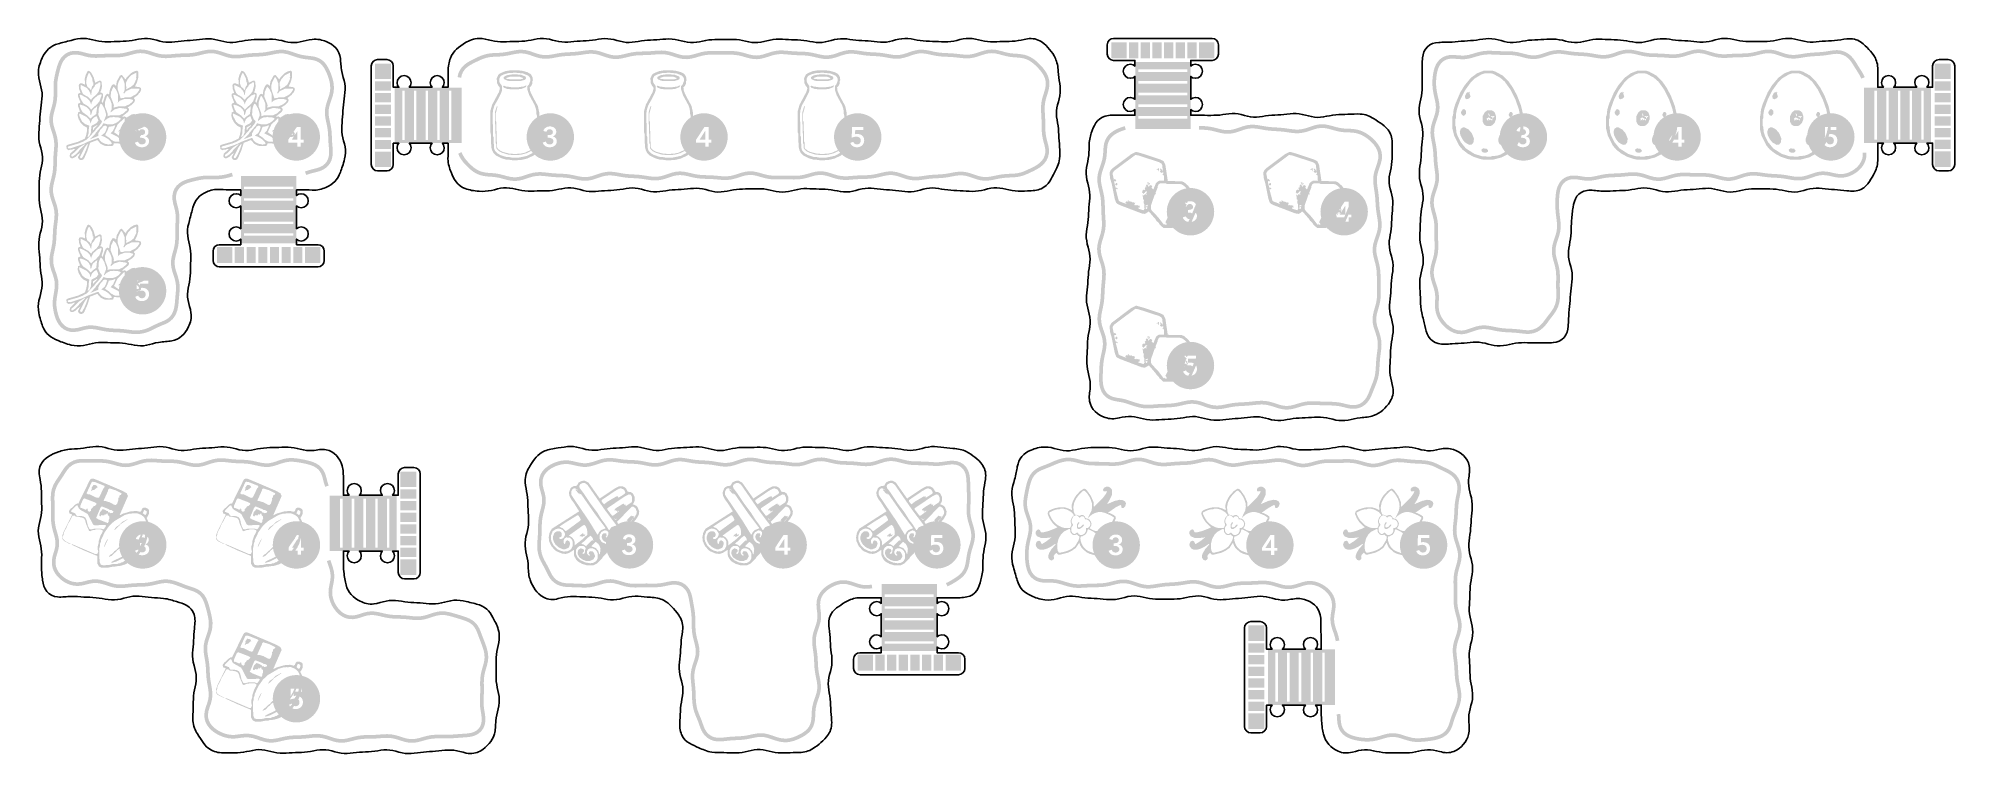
# Model space of a CAD drawing. Header units: millimetres. Extents: x 4 to 295, y 4 to 113.
import ezdxf

# ---------------------------------------------------------------- set-up
doc = ezdxf.new("R2010")
doc.units = ezdxf.units.MM
doc.layers.add('CUT', color=1, linetype='Continuous')
doc.layers.add('RASTER', color=7, linetype='Continuous')

msp = doc.modelspace()

# ---------------------------------------------------------------- hatches: boundary and pattern name
at = {"layer": 'RASTER'}
for points in [[(33.364, 92.133), (32.808, 91.973), (32.262, 91.836), (31.725, 91.744), (31.187, 91.703), (30.639, 91.698), (30.08, 91.705), (29.514, 91.704), (29.223, 91.687), (28.935, 91.666), (28.408, 91.585), (27.927, 91.484), (27.483, 91.379), (27.058, 91.271), (26.637, 91.152), (26.209, 91.004), (25.777, 90.804), (25.356, 90.533), (24.971, 90.179), (24.653, 89.739), (24.43, 89.224), (24.324, 88.656), (24.335, 88.062), (24.441, 87.472), (24.523, 87.165), (24.598, 86.883), (24.728, 86.359), (24.804, 85.847), (24.829, 85.332), (24.816, 84.808), (24.788, 84.271), (24.766, 83.726), (24.76, 83.181), (24.765, 82.641), (24.762, 82.112), (24.729, 81.593), (24.653, 81.077), (24.532, 80.556), (24.382, 80.021), (24.236, 79.469), (24.133, 78.901), (24.108, 78.321), (24.174, 77.742), (24.313, 77.176), (24.49, 76.628), (24.661, 76.098), (24.792, 75.582), (24.864, 75.074), (24.879, 74.563), (24.849, 74.041), (24.8, 73.506), (24.754, 72.965), (24.727, 72.677), (24.706, 72.395), (24.64, 71.874), (24.54, 71.401), (24.394, 70.98), (24.198, 70.613), (23.957, 70.304), (23.678, 70.05), (23.373, 69.847), (23.048, 69.682), (22.707, 69.538), (22.348, 69.392), (21.968, 69.227), (21.562, 69.031), (21.121, 68.809), (20.629, 68.58), (20.367, 68.481), (20.104, 68.389), (19.589, 68.263), (19.085, 68.201), (18.577, 68.203), (18.057, 68.253), (17.522, 68.325), (16.978, 68.395), (16.429, 68.443), (15.884, 68.472), (15.348, 68.494), (14.821, 68.53), (14.298, 68.596), (13.772, 68.692), (13.234, 68.807), (12.681, 68.912), (12.113, 68.972), (11.535, 68.956), (10.974, 68.859), (10.678, 68.788), (10.401, 68.707), (9.874, 68.581), (9.379, 68.517), (8.919, 68.535), (8.5, 68.641), (8.126, 68.828), (7.803, 69.083), (7.532, 69.393), (7.313, 69.742), (7.137, 70.122), (6.995, 70.525), (6.879, 70.951), (6.785, 71.4), (6.72, 71.874), (6.698, 72.383), (6.713, 72.642), (6.735, 72.908), (6.818, 73.458), (6.916, 74.019), (6.998, 74.597), (7.026, 75.189), (6.974, 75.788), (6.84, 76.379), (6.653, 76.955), (6.46, 77.51), (6.305, 78.047), (6.22, 78.57), (6.216, 79.09), (6.283, 79.621), (6.395, 80.17), (6.517, 80.734), (6.617, 81.309), (6.679, 81.886), (6.711, 82.456), (6.733, 83.015), (6.767, 83.567), (6.824, 84.118), (6.897, 84.677), (6.962, 85.249), (6.987, 85.836), (6.941, 86.431), (6.818, 87.023), (6.64, 87.6), (6.448, 88.158), (6.29, 88.697), (6.2, 89.22), (6.193, 89.738), (6.263, 90.265), (6.389, 90.809), (6.532, 91.371), (6.655, 91.947), (6.736, 92.528), (6.774, 93.104), (6.787, 93.671), (6.8, 94.227), (6.829, 94.779), (6.875, 95.335), (6.922, 95.903), (6.94, 96.484), (6.901, 97.075), (6.791, 97.664), (6.625, 98.243), (6.44, 98.804), (6.282, 99.345), (6.189, 99.869), (6.178, 100.386), (6.25, 100.909), (6.385, 101.45), (6.545, 102.01), (6.69, 102.586), (6.789, 103.169), (6.834, 103.752), (6.84, 104.325), (6.832, 104.887), (6.833, 105.437), (6.849, 105.703), (6.868, 105.959), (6.943, 106.456), (7.04, 106.914), (7.143, 107.347), (7.247, 107.76), (7.36, 108.159), (7.493, 108.545), (7.664, 108.917), (7.887, 109.265), (8.171, 109.573), (8.515, 109.824), (8.916, 109.997), (9.366, 110.081), (9.858, 110.071), (10.39, 109.974), (10.668, 109.899), (10.957, 109.822), (11.532, 109.681), (12.12, 109.597), (12.705, 109.574), (13.278, 109.592), (13.839, 109.621), (14.392, 109.64), (14.947, 109.642), (15.51, 109.637), (16.085, 109.65), (16.668, 109.704), (17.25, 109.812), (17.823, 109.961), (18.379, 110.117), (18.917, 110.24), (19.438, 110.296), (19.955, 110.268), (20.482, 110.158), (21.027, 109.99), (21.592, 109.805), (22.173, 109.646), (22.764, 109.549), (23.354, 109.523), (23.934, 109.552), (24.499, 109.604), (25.054, 109.651), (25.606, 109.68), (26.163, 109.693), (26.731, 109.71), (27.308, 109.755), (27.888, 109.843), (28.462, 109.97), (29.021, 110.11), (29.562, 110.225), (30.087, 110.281), (30.604, 110.256), (31.13, 110.15), (31.672, 109.981), (32.235, 109.788), (32.815, 109.617), (33.408, 109.508), (34.003, 109.478), (34.588, 109.515), (35.158, 109.587), (35.715, 109.662), (36.265, 109.718), (36.817, 109.75), (37.378, 109.773), (37.949, 109.809), (38.526, 109.877), (39.099, 109.98), (39.661, 110.1), (40.206, 110.204), (40.734, 110.257), (41.254, 110.236), (41.779, 110.136), (42.32, 109.969), (42.879, 109.773), (43.445, 109.596), (43.735, 109.517), (44.015, 109.458), (44.527, 109.373), (45, 109.318), (45.435, 109.266), (45.834, 109.192), (46.198, 109.078), (46.527, 108.917), (46.822, 108.706), (47.084, 108.447), (47.316, 108.14), (47.523, 107.789), (47.714, 107.395), (47.893, 106.961), (48.061, 106.485), (48.204, 105.968), (48.252, 105.695), (48.291, 105.43), (48.308, 104.916), (48.258, 104.415), (48.139, 103.906), (47.968, 103.381), (47.779, 102.839), (47.614, 102.279), (47.512, 101.706), (47.494, 101.128), (47.553, 100.559), (47.659, 100.005), (47.777, 99.467), (47.878, 98.94), (47.946, 98.418), (47.984, 97.892), (48.006, 97.357), (48.032, 96.813), (48.076, 96.268), (48.099, 95.98), (48.125, 95.696), (48.137, 95.166), (48.091, 94.677), (47.975, 94.236), (47.786, 93.849), (47.533, 93.522), (47.228, 93.26), (46.887, 93.061), (46.524, 92.915), (46.148, 92.806), (45.759, 92.711), (45.354, 92.607), (44.929, 92.477), (44.478, 92.319), (44.664, 91.79), (45.105, 91.945), (45.506, 92.068), (45.895, 92.167), (46.293, 92.264), (46.708, 92.385), (47.135, 92.558), (47.554, 92.805), (47.94, 93.137), (48.263, 93.554), (48.501, 94.041), (48.643, 94.58), (48.697, 95.146), (48.685, 95.722), (48.657, 96.027), (48.635, 96.313), (48.591, 96.849), (48.566, 97.381), (48.544, 97.923), (48.504, 98.474), (48.431, 99.029), (48.326, 99.579), (48.208, 100.118), (48.107, 100.641), (48.054, 101.148), (48.069, 101.647), (48.159, 102.15), (48.312, 102.667), (48.499, 103.202), (48.679, 103.755), (48.811, 104.323), (48.868, 104.898), (48.85, 105.47), (48.805, 105.784), (48.748, 106.1), (48.595, 106.653), (48.417, 107.16), (48.225, 107.624), (48.017, 108.053), (47.782, 108.452), (47.506, 108.815), (47.184, 109.135), (46.814, 109.398), (46.405, 109.599), (45.969, 109.735), (45.52, 109.82), (45.066, 109.874), (44.606, 109.928), (44.115, 110.01), (43.866, 110.061), (43.606, 110.133), (43.056, 110.305), (42.495, 110.502), (41.914, 110.679), (41.319, 110.793), (40.718, 110.817), (40.126, 110.758), (39.55, 110.649), (38.991, 110.53), (38.443, 110.431), (37.899, 110.367), (37.349, 110.333), (36.789, 110.31), (36.221, 110.276), (35.65, 110.219), (35.086, 110.143), (34.535, 110.073), (33.999, 110.038), (33.473, 110.064), (32.946, 110.162), (32.405, 110.322), (31.847, 110.514), (31.269, 110.693), (30.673, 110.812), (30.07, 110.841), (29.474, 110.779), (28.895, 110.656), (28.333, 110.515), (27.785, 110.394), (27.245, 110.312), (26.701, 110.27), (26.148, 110.253), (25.585, 110.24), (25.016, 110.21), (24.45, 110.162), (23.894, 110.111), (23.353, 110.084), (22.822, 110.107), (22.293, 110.194), (21.753, 110.341), (21.197, 110.524), (20.621, 110.701), (20.027, 110.823), (19.424, 110.856), (18.824, 110.793), (18.241, 110.66), (17.677, 110.502), (17.128, 110.359), (16.59, 110.259), (16.052, 110.209), (15.506, 110.197), (14.948, 110.202), (14.382, 110.2), (13.815, 110.181), (13.255, 110.152), (12.707, 110.135), (12.171, 110.156), (11.639, 110.232), (11.094, 110.366), (10.813, 110.44), (10.505, 110.523), (9.915, 110.628), (9.321, 110.64), (8.753, 110.534), (8.238, 110.311), (7.799, 109.992), (7.444, 109.608), (7.173, 109.187), (6.973, 108.755), (6.825, 108.327), (6.706, 107.905), (6.598, 107.481), (6.493, 107.037), (6.392, 106.555), (6.312, 106.029), (6.29, 105.74), (6.273, 105.449), (6.272, 104.883), (6.28, 104.324), (6.274, 103.776), (6.233, 103.238), (6.142, 102.701), (6.004, 102.156), (5.843, 101.595), (5.7, 101.015), (5.619, 100.418), (5.631, 99.814), (5.737, 99.217), (5.905, 98.638), (6.089, 98.078), (6.245, 97.535), (6.345, 97.004), (6.38, 96.474), (6.363, 95.935), (6.317, 95.381), (6.27, 94.817), (6.24, 94.248), (6.227, 93.683), (6.214, 93.129), (6.178, 92.585), (6.103, 92.045), (5.986, 91.499), (5.844, 90.941), (5.712, 90.365), (5.633, 89.771), (5.642, 89.168), (5.744, 88.57), (5.914, 87.988), (6.107, 87.426), (6.275, 86.882), (6.386, 86.352), (6.426, 85.827), (6.404, 85.293), (6.341, 84.745), (6.267, 84.183), (6.208, 83.613), (6.173, 83.044), (6.151, 82.482), (6.12, 81.932), (6.062, 81.387), (5.967, 80.841), (5.847, 80.285), (5.73, 79.713), (5.656, 79.123), (5.661, 78.523), (5.758, 77.924), (5.926, 77.34), (6.122, 76.776), (6.3, 76.23), (6.42, 75.701), (6.466, 75.178), (6.44, 74.65), (6.363, 74.107), (6.265, 73.548), (6.179, 72.979), (6.154, 72.681), (6.137, 72.378), (6.162, 71.825), (6.233, 71.305), (6.334, 70.82), (6.46, 70.358), (6.618, 69.911), (6.821, 69.475), (7.083, 69.058), (7.417, 68.676), (7.826, 68.354), (8.306, 68.115), (8.84, 67.981), (9.404, 67.957), (9.976, 68.03), (10.54, 68.165), (10.822, 68.246), (11.083, 68.31), (11.591, 68.399), (12.091, 68.412), (12.599, 68.358), (13.123, 68.258), (13.662, 68.143), (14.213, 68.042), (14.767, 67.973), (15.317, 67.935), (15.858, 67.912), (16.389, 67.884), (16.917, 67.837), (17.449, 67.77), (17.992, 67.696), (18.549, 67.643), (19.118, 67.642), (19.69, 67.712), (20.255, 67.849), (20.559, 67.954), (20.853, 68.066), (21.364, 68.304), (21.81, 68.528), (22.202, 68.717), (22.565, 68.876), (22.921, 69.02), (23.285, 69.174), (23.657, 69.364), (24.024, 69.61), (24.368, 69.924), (24.668, 70.309), (24.907, 70.756), (25.08, 71.251), (25.193, 71.781), (25.263, 72.334), (25.286, 72.631), (25.312, 72.916), (25.358, 73.456), (25.408, 73.999), (25.439, 74.555), (25.423, 75.122), (25.341, 75.691), (25.199, 76.253), (25.023, 76.8), (24.852, 77.33), (24.725, 77.842), (24.669, 78.341), (24.69, 78.838), (24.783, 79.347), (24.923, 79.874), (25.075, 80.417), (25.203, 80.973), (25.286, 81.534), (25.322, 82.093), (25.326, 82.642), (25.321, 83.18), (25.326, 83.712), (25.348, 84.245), (25.376, 84.786), (25.389, 85.339), (25.362, 85.902), (25.278, 86.468), (25.141, 87.021), (25.065, 87.31), (24.989, 87.587), (24.893, 88.119), (24.883, 88.611), (24.966, 89.061), (25.14, 89.462), (25.39, 89.806), (25.699, 90.09), (26.047, 90.313), (26.418, 90.484), (26.805, 90.618), (27.203, 90.73), (27.616, 90.834), (28.049, 90.938), (28.507, 91.034), (29.004, 91.109), (29.26, 91.128), (29.526, 91.144), (30.077, 91.145), (30.638, 91.137), (31.211, 91.143), (31.794, 91.188), (32.378, 91.287), (32.953, 91.432), (33.518, 91.594)], [(68.2, 106.543), (68.307, 107.041), (68.5, 107.458), (68.763, 107.819), (69.07, 108.121), (69.399, 108.369), (69.736, 108.573), (70.076, 108.752), (70.418, 108.921), (70.77, 109.089), (71.141, 109.26), (71.541, 109.424), (71.978, 109.568), (72.467, 109.675), (72.722, 109.704), (72.989, 109.73), (73.542, 109.755), (74.106, 109.784), (74.678, 109.837), (75.251, 109.925), (75.816, 110.04), (76.367, 110.155), (76.901, 110.235), (77.421, 110.253), (77.94, 110.193), (78.469, 110.058), (79.015, 109.873), (79.581, 109.678), (80.165, 109.521), (80.761, 109.438), (81.355, 109.441), (81.938, 109.513), (82.504, 109.618), (83.056, 109.721), (83.6, 109.799), (84.146, 109.847), (84.699, 109.877), (85.261, 109.907), (85.829, 109.956), (86.396, 110.03), (86.953, 110.114), (87.495, 110.182), (88.023, 110.202), (88.545, 110.157), (89.073, 110.04), (89.615, 109.867), (90.176, 109.673), (90.756, 109.504), (91.352, 109.405), (91.951, 109.397), (92.542, 109.475), (93.115, 109.604), (93.671, 109.743), (94.214, 109.858), (94.753, 109.933), (95.295, 109.97), (95.846, 109.985), (96.407, 109.999), (96.973, 110.028), (97.535, 110.073), (98.086, 110.117), (98.623, 110.134), (99.152, 110.101), (99.681, 110.006), (100.22, 109.855), (100.776, 109.674), (101.351, 109.505), (101.944, 109.394), (102.545, 109.374), (103.141, 109.448), (103.721, 109.59), (104.282, 109.756), (104.827, 109.905), (105.361, 110.008), (105.894, 110.059), (106.435, 110.066), (106.987, 110.051), (107.549, 110.036), (108.113, 110.036), (108.672, 110.048), (109.22, 110.053), (109.758, 110.028), (110.291, 109.956), (110.829, 109.834), (111.381, 109.677), (111.95, 109.519), (112.537, 109.405), (113.137, 109.372), (113.737, 109.437), (114.322, 109.581), (114.889, 109.763), (115.437, 109.938), (115.97, 110.068), (116.496, 110.136), (117.027, 110.143), (117.569, 110.107), (118.125, 110.054), (118.689, 110.008), (119.255, 109.981), (119.813, 109.965), (120.362, 109.942), (120.902, 109.891), (121.442, 109.801), (121.991, 109.677), (122.554, 109.542), (123.134, 109.435), (123.73, 109.394), (124.329, 109.444), (124.918, 109.58), (125.49, 109.767), (126.043, 109.958), (126.578, 110.11), (127.101, 110.196), (127.623, 110.21), (128.156, 110.162), (128.705, 110.078), (129.266, 109.99), (129.835, 109.92), (130.403, 109.877), (130.963, 109.849), (131.513, 109.815), (132.058, 109.758), (132.605, 109.672), (133.162, 109.57), (133.735, 109.48), (134.323, 109.437), (134.919, 109.473), (135.51, 109.592), (136.087, 109.771), (136.644, 109.967), (137.183, 110.134), (137.705, 110.237), (138.222, 110.261), (138.747, 110.21), (139.288, 110.106), (139.846, 109.982), (140.415, 109.871), (140.99, 109.795), (141.56, 109.753), (142.122, 109.731), (142.674, 109.705), (143.222, 109.661), (143.776, 109.598), (144.341, 109.535), (144.919, 109.499), (145.509, 109.522), (146.099, 109.619), (146.678, 109.78), (147.241, 109.968), (147.784, 110.14), (148.309, 110.256), (148.824, 110.292), (149.343, 110.246), (149.877, 110.131), (150.428, 109.981), (150.997, 109.834), (151.575, 109.723), (152.145, 109.663), (152.432, 109.641), (152.701, 109.627), (153.202, 109.576), (153.651, 109.492), (154.053, 109.367), (154.414, 109.204), (154.737, 109.011), (155.033, 108.795), (155.312, 108.559), (155.585, 108.305), (155.86, 108.025), (156.139, 107.713), (156.415, 107.358), (156.67, 106.954), (156.877, 106.5), (157.004, 105.994), (157.021, 105.734), (157.019, 105.479), (156.938, 104.965), (156.797, 104.447), (156.628, 103.91), (156.469, 103.358), (156.354, 102.795), (156.297, 102.229), (156.294, 101.67), (156.321, 101.122), (156.354, 100.584), (156.376, 100.053), (156.384, 99.519), (156.387, 98.978), (156.407, 98.426), (156.463, 97.868), (156.564, 97.31), (156.699, 96.76), (156.842, 96.222), (156.897, 95.949), (156.939, 95.68), (156.94, 95.163), (156.837, 94.695), (156.644, 94.278), (156.382, 93.917), (156.075, 93.615), (155.745, 93.367), (155.408, 93.163), (155.069, 92.984), (154.726, 92.815), (154.374, 92.647), (154.003, 92.476), (153.603, 92.312), (153.166, 92.168), (152.677, 92.061), (152.423, 92.032), (152.155, 92.006), (151.603, 91.981), (151.038, 91.952), (150.466, 91.899), (149.893, 91.811), (149.328, 91.696), (148.778, 91.581), (148.244, 91.501), (147.723, 91.483), (147.205, 91.543), (146.676, 91.678), (146.129, 91.863), (145.563, 92.058), (144.979, 92.215), (144.384, 92.298), (143.789, 92.295), (143.207, 92.223), (142.64, 92.118), (142.088, 92.015), (141.544, 91.937), (140.998, 91.889), (140.446, 91.859), (139.883, 91.829), (139.315, 91.78), (138.748, 91.706), (138.191, 91.622), (137.649, 91.555), (137.121, 91.534), (136.599, 91.579), (136.071, 91.696), (135.529, 91.869), (134.968, 92.063), (134.388, 92.232), (133.792, 92.331), (133.193, 92.339), (132.602, 92.261), (132.029, 92.132), (131.473, 91.993), (130.93, 91.878), (130.392, 91.803), (129.85, 91.766), (129.298, 91.751), (128.737, 91.737), (128.171, 91.708), (127.61, 91.663), (127.059, 91.619), (126.521, 91.602), (125.992, 91.635), (125.463, 91.73), (124.924, 91.881), (124.368, 92.062), (123.793, 92.231), (123.201, 92.342), (122.599, 92.362), (122.003, 92.288), (121.423, 92.146), (120.862, 91.98), (120.317, 91.831), (119.783, 91.728), (119.25, 91.677), (118.71, 91.67), (118.157, 91.685), (117.596, 91.7), (117.031, 91.7), (116.472, 91.688), (115.924, 91.683), (115.386, 91.708), (114.853, 91.78), (114.315, 91.903), (113.763, 92.06), (113.194, 92.217), (112.607, 92.331), (112.007, 92.364), (111.408, 92.299), (110.822, 92.155), (110.255, 91.973), (109.707, 91.798), (109.174, 91.668), (108.648, 91.6), (108.117, 91.593), (107.575, 91.629), (107.019, 91.682), (106.455, 91.728), (105.889, 91.755), (105.331, 91.771), (104.782, 91.794), (104.242, 91.845), (103.702, 91.935), (103.154, 92.059), (102.59, 92.194), (102.01, 92.301), (101.415, 92.342), (100.815, 92.292), (100.226, 92.156), (99.654, 91.969), (99.101, 91.778), (98.567, 91.626), (98.044, 91.54), (97.521, 91.527), (96.988, 91.574), (96.44, 91.658), (95.878, 91.746), (95.309, 91.816), (94.741, 91.859), (94.181, 91.888), (93.631, 91.921), (93.086, 91.978), (92.539, 92.064), (91.982, 92.166), (91.409, 92.256), (90.821, 92.299), (90.225, 92.263), (89.634, 92.144), (89.058, 91.965), (88.5, 91.769), (87.962, 91.602), (87.439, 91.499), (86.922, 91.475), (86.397, 91.526), (85.856, 91.63), (85.299, 91.754), (84.729, 91.865), (84.154, 91.942), (83.584, 91.983), (83.023, 92.006), (82.47, 92.031), (81.922, 92.076), (81.368, 92.138), (80.804, 92.201), (80.225, 92.237), (79.635, 92.214), (79.045, 92.117), (78.466, 91.956), (77.904, 91.768), (77.36, 91.596), (76.835, 91.48), (76.32, 91.444), (75.801, 91.491), (75.268, 91.605), (74.716, 91.755), (74.148, 91.902), (73.569, 92.013), (72.999, 92.073), (72.712, 92.095), (72.443, 92.109), (71.943, 92.16), (71.494, 92.244), (71.091, 92.369), (70.73, 92.532), (70.407, 92.725), (70.111, 92.941), (69.832, 93.177), (69.559, 93.432), (69.285, 93.711), (69.006, 94.023), (68.73, 94.378), (68.474, 94.782), (68.258, 95.26), (67.747, 95.028), (67.98, 94.517), (68.27, 94.057), (68.575, 93.665), (68.875, 93.328), (69.168, 93.03), (69.46, 92.758), (69.765, 92.501), (70.098, 92.257), (70.472, 92.035), (70.893, 91.845), (71.359, 91.7), (71.863, 91.605), (72.396, 91.55), (72.676, 91.536), (72.946, 91.515), (73.487, 91.458), (74.024, 91.355), (74.572, 91.213), (75.135, 91.06), (75.717, 90.936), (76.314, 90.884), (76.915, 90.925), (77.505, 91.054), (78.077, 91.235), (78.63, 91.421), (79.166, 91.569), (79.692, 91.656), (80.218, 91.677), (80.755, 91.643), (81.306, 91.581), (81.868, 91.518), (82.435, 91.472), (82.998, 91.446), (83.552, 91.423), (84.097, 91.384), (84.638, 91.312), (85.184, 91.206), (85.742, 91.081), (86.317, 90.971), (86.908, 90.915), (87.506, 90.943), (88.099, 91.059), (88.676, 91.237), (89.234, 91.433), (89.773, 91.601), (90.298, 91.707), (90.817, 91.738), (91.345, 91.7), (91.887, 91.614), (92.446, 91.511), (93.014, 91.423), (93.585, 91.363), (94.15, 91.328), (94.706, 91.3), (95.254, 91.258), (95.8, 91.191), (96.354, 91.104), (96.921, 91.018), (97.503, 90.966), (98.097, 90.982), (98.689, 91.079), (99.27, 91.244), (99.833, 91.438), (100.376, 91.616), (100.902, 91.738), (101.419, 91.782), (101.939, 91.745), (102.474, 91.646), (103.026, 91.513), (103.594, 91.385), (104.169, 91.289), (104.744, 91.235), (105.311, 91.211), (105.868, 91.195), (106.419, 91.169), (106.97, 91.124), (107.53, 91.071), (108.103, 91.033), (108.688, 91.041), (109.277, 91.117), (109.859, 91.259), (110.426, 91.439), (110.975, 91.616), (111.505, 91.747), (112.022, 91.803), (112.537, 91.775), (113.065, 91.672), (113.612, 91.52), (114.176, 91.36), (114.753, 91.229), (115.336, 91.15), (115.913, 91.123), (116.481, 91.128), (117.037, 91.139), (117.588, 91.14), (118.142, 91.125), (118.706, 91.11), (119.28, 91.118), (119.863, 91.173), (120.444, 91.286), (121.015, 91.441), (121.57, 91.605), (122.105, 91.737), (122.625, 91.803), (123.139, 91.785), (123.662, 91.686), (124.202, 91.527), (124.762, 91.345), (125.338, 91.184), (125.925, 91.079), (126.512, 91.042), (127.09, 91.059), (127.654, 91.104), (128.208, 91.149), (128.758, 91.177), (129.312, 91.191), (129.876, 91.206), (130.45, 91.245), (131.027, 91.326), (131.599, 91.447), (132.159, 91.587), (132.701, 91.709), (133.226, 91.779), (133.742, 91.773), (134.262, 91.686), (134.798, 91.529), (135.352, 91.337), (135.925, 91.155), (136.513, 91.025), (137.107, 90.973), (137.694, 90.996), (138.268, 91.067), (138.826, 91.151), (139.375, 91.223), (139.922, 91.27), (140.475, 91.3), (141.038, 91.33), (141.608, 91.38), (142.179, 91.462), (142.743, 91.567), (143.292, 91.67), (143.825, 91.736), (144.346, 91.739), (144.866, 91.666), (145.398, 91.522), (145.948, 91.333), (146.516, 91.14), (147.103, 90.992), (147.7, 90.923), (148.295, 90.943), (148.877, 91.03), (149.441, 91.148), (149.992, 91.26), (150.535, 91.343), (151.078, 91.393), (151.629, 91.421), (152.19, 91.446), (152.482, 91.475), (152.778, 91.51), (153.312, 91.628), (153.796, 91.786), (154.226, 91.962), (154.612, 92.139), (154.971, 92.311), (155.323, 92.485), (155.685, 92.675), (156.06, 92.904), (156.441, 93.191), (156.807, 93.553), (157.128, 93.996), (157.368, 94.518), (157.497, 95.103), (157.499, 95.709), (157.449, 96.046), (157.387, 96.355), (157.242, 96.899), (157.112, 97.427), (157.018, 97.946), (156.966, 98.464), (156.948, 98.989), (156.944, 99.525), (156.937, 100.068), (156.914, 100.613), (156.881, 101.153), (156.854, 101.682), (156.857, 102.199), (156.908, 102.71), (157.013, 103.224), (157.165, 103.748), (157.335, 104.289), (157.486, 104.848), (157.576, 105.42), (157.581, 105.751), (157.555, 106.098), (157.406, 106.684), (157.164, 107.219), (156.874, 107.679), (156.57, 108.071), (156.269, 108.408), (155.976, 108.706), (155.684, 108.978), (155.379, 109.236), (155.046, 109.479), (154.672, 109.701), (154.251, 109.891), (153.785, 110.036), (153.281, 110.131), (152.748, 110.186), (152.469, 110.2), (152.199, 110.221), (151.657, 110.278), (151.12, 110.381), (150.572, 110.523), (150.009, 110.676), (149.427, 110.8), (148.83, 110.852), (148.229, 110.811), (147.639, 110.682), (147.067, 110.501), (146.514, 110.315), (145.978, 110.167), (145.452, 110.08), (144.926, 110.06), (144.389, 110.093), (143.839, 110.155), (143.276, 110.218), (142.709, 110.264), (142.146, 110.29), (141.592, 110.313), (141.047, 110.352), (140.506, 110.424), (139.96, 110.53), (139.402, 110.655), (138.827, 110.765), (138.236, 110.821), (137.638, 110.793), (137.045, 110.677), (136.468, 110.499), (135.91, 110.303), (135.371, 110.135), (134.847, 110.029), (134.327, 109.998), (133.799, 110.036), (133.257, 110.122), (132.699, 110.225), (132.13, 110.313), (131.559, 110.373), (130.994, 110.408), (130.438, 110.436), (129.891, 110.478), (129.344, 110.545), (128.79, 110.632), (128.223, 110.718), (127.641, 110.77), (127.048, 110.754), (126.455, 110.657), (125.874, 110.492), (125.311, 110.298), (124.768, 110.12), (124.242, 109.998), (123.725, 109.954), (123.205, 109.991), (122.67, 110.09), (122.118, 110.223), (121.55, 110.351), (120.975, 110.447), (120.4, 110.501), (119.833, 110.525), (119.276, 110.541), (118.726, 110.567), (118.174, 110.612), (117.615, 110.665), (117.042, 110.703), (116.457, 110.695), (115.867, 110.619), (115.285, 110.477), (114.718, 110.297), (114.169, 110.12), (113.639, 109.989), (113.122, 109.933), (112.607, 109.961), (112.079, 110.064), (111.532, 110.216), (110.968, 110.376), (110.391, 110.507), (109.809, 110.586), (109.231, 110.613), (108.663, 110.608), (108.107, 110.597), (107.556, 110.597), (107.002, 110.611), (106.439, 110.626), (105.864, 110.618), (105.281, 110.563), (104.7, 110.451), (104.129, 110.295), (103.575, 110.131), (103.039, 109.999), (102.519, 109.934), (102.005, 109.951), (101.482, 110.05), (100.942, 110.209), (100.382, 110.391), (99.806, 110.552), (99.219, 110.657), (98.632, 110.695), (98.055, 110.677), (97.49, 110.632), (96.936, 110.587), (96.386, 110.559), (95.832, 110.545), (95.268, 110.53), (94.694, 110.491), (94.117, 110.41), (93.545, 110.289), (92.985, 110.149), (92.443, 110.027), (91.918, 109.957), (91.402, 109.963), (90.882, 110.051), (90.346, 110.207), (89.792, 110.399), (89.219, 110.581), (88.631, 110.711), (88.037, 110.763), (87.45, 110.74), (86.877, 110.669), (86.318, 110.585), (85.769, 110.513), (85.222, 110.466), (84.669, 110.436), (84.106, 110.406), (83.536, 110.356), (82.965, 110.274), (82.401, 110.169), (81.852, 110.066), (81.319, 110), (80.798, 109.997), (80.278, 110.07), (79.746, 110.214), (79.197, 110.403), (78.628, 110.596), (78.041, 110.744), (77.444, 110.813), (76.849, 110.793), (76.268, 110.706), (75.703, 110.588), (75.152, 110.476), (74.61, 110.393), (74.066, 110.343), (73.515, 110.315), (72.954, 110.29), (72.662, 110.262), (72.366, 110.226), (71.832, 110.109), (71.348, 109.95), (70.918, 109.774), (70.532, 109.597), (70.173, 109.425), (69.821, 109.251), (69.46, 109.061), (69.084, 108.832), (68.703, 108.545), (68.337, 108.184), (68.016, 107.74), (67.776, 107.218), (67.652, 106.663)], [(281.139, 95.181), (281.136, 94.68), (281.049, 94.239), (280.89, 93.835), (280.674, 93.472), (280.415, 93.149), (280.122, 92.864), (279.801, 92.613), (279.453, 92.394), (279.077, 92.21), (278.671, 92.066), (278.234, 91.972), (277.766, 91.941), (277.257, 91.982), (276.998, 92.033), (276.723, 92.091), (276.16, 92.222), (275.576, 92.318), (274.979, 92.34), (274.381, 92.27), (273.795, 92.12), (273.227, 91.927), (272.678, 91.738), (272.146, 91.594), (271.625, 91.52), (271.103, 91.52), (270.57, 91.582), (270.021, 91.679), (269.459, 91.78), (268.889, 91.861), (268.32, 91.912), (267.758, 91.945), (267.204, 91.977), (266.657, 92.026), (266.107, 92.097), (265.548, 92.178), (264.975, 92.245), (264.388, 92.265), (263.795, 92.212), (263.208, 92.083), (262.635, 91.902), (262.08, 91.711), (261.545, 91.554), (261.025, 91.466), (260.51, 91.46), (259.987, 91.533), (259.447, 91.662), (258.889, 91.814), (258.317, 91.949), (257.738, 92.043), (257.16, 92.088), (256.592, 92.099), (256.033, 92.098), (255.481, 92.104), (254.927, 92.124), (254.366, 92.147), (253.793, 92.152), (253.212, 92.114), (252.628, 92.018), (252.053, 91.872), (251.493, 91.703), (250.951, 91.553), (250.427, 91.46), (249.913, 91.446), (249.395, 91.516), (248.862, 91.657), (248.31, 91.838), (247.74, 92.015), (247.157, 92.148), (246.568, 92.213), (245.984, 92.213), (245.413, 92.17), (244.854, 92.114), (244.302, 92.067), (243.751, 92.037), (243.194, 92.016), (242.627, 91.986), (242.053, 91.926), (241.48, 91.829), (240.916, 91.706), (240.367, 91.585), (239.834, 91.501), (239.305, 91.482), (239.058, 91.493), (238.807, 91.527), (238.283, 91.607), (237.759, 91.685), (237.223, 91.719), (236.687, 91.674), (236.173, 91.529), (235.706, 91.279), (235.31, 90.935), (234.998, 90.521), (234.771, 90.06), (234.62, 89.575), (234.527, 89.08), (234.472, 88.578), (234.439, 88.062), (234.423, 87.521), (234.428, 87.231), (234.433, 86.942), (234.466, 86.395), (234.517, 85.848), (234.584, 85.305), (234.651, 84.772), (234.693, 84.252), (234.686, 83.743), (234.618, 83.237), (234.489, 82.723), (234.316, 82.194), (234.133, 81.648), (233.982, 81.085), (233.901, 80.507), (233.91, 79.927), (234, 79.355), (234.141, 78.8), (234.294, 78.262), (234.424, 77.738), (234.514, 77.221), (234.557, 76.703), (234.566, 76.179), (234.558, 75.644), (234.553, 75.101), (234.559, 74.557), (234.574, 74.018), (234.58, 73.489), (234.558, 72.964), (234.522, 72.702), (234.476, 72.445), (234.315, 71.955), (234.102, 71.524), (233.861, 71.143), (233.614, 70.806), (233.375, 70.499), (233.151, 70.205), (232.936, 69.914), (232.718, 69.618), (232.478, 69.317), (232.197, 69.019), (231.863, 68.74), (231.472, 68.503), (231.024, 68.331), (230.52, 68.242), (230.256, 68.236), (229.987, 68.242), (229.455, 68.295), (228.916, 68.358), (228.371, 68.412), (227.825, 68.448), (227.286, 68.472), (226.755, 68.502), (226.23, 68.554), (225.705, 68.636), (225.174, 68.744), (224.629, 68.857), (224.069, 68.944), (223.496, 68.971), (222.919, 68.918), (222.35, 68.788), (221.797, 68.608), (221.261, 68.418), (220.736, 68.258), (220.475, 68.21), (220.214, 68.18), (219.702, 68.211), (219.234, 68.338), (218.81, 68.536), (218.431, 68.781), (218.097, 69.053), (217.804, 69.339), (217.546, 69.637), (217.318, 69.948), (217.12, 70.277), (216.954, 70.631), (216.826, 71.015), (216.742, 71.434), (216.707, 71.891), (216.713, 72.393), (216.731, 72.659), (216.74, 72.947), (216.738, 73.524), (216.665, 74.117), (216.525, 74.703), (216.342, 75.274), (216.16, 75.827), (216.023, 76.36), (215.96, 76.88), (215.982, 77.397), (216.082, 77.926), (216.233, 78.473), (216.398, 79.038), (216.536, 79.618), (216.622, 80.203), (216.654, 80.785), (216.648, 81.358), (216.63, 81.919), (216.619, 82.475), (216.621, 83.031), (216.627, 83.595), (216.613, 84.17), (216.559, 84.753), (216.452, 85.335), (216.306, 85.907), (216.15, 86.465), (216.025, 87.004), (215.965, 87.526), (215.987, 88.043), (216.091, 88.568), (216.259, 89.111), (216.451, 89.673), (216.622, 90.252), (216.734, 90.844), (216.77, 91.438), (216.739, 92.024), (216.67, 92.595), (216.595, 93.154), (216.536, 93.705), (216.497, 94.258), (216.468, 94.818), (216.431, 95.387), (216.367, 95.961), (216.272, 96.532), (216.163, 97.094), (216.067, 97.64), (216.019, 98.171), (216.039, 98.693), (216.136, 99.218), (216.3, 99.758), (216.497, 100.316), (216.682, 100.893), (216.81, 101.487), (216.85, 102.089), (216.802, 102.684), (216.694, 103.265), (216.564, 103.828), (216.448, 104.378), (216.365, 104.922), (216.318, 105.468), (216.314, 105.738), (216.313, 106.012), (216.349, 106.537), (216.412, 107.03), (216.503, 107.493), (216.628, 107.923), (216.796, 108.314), (217.014, 108.66), (217.283, 108.951), (217.602, 109.18), (217.966, 109.34), (218.366, 109.43), (218.799, 109.455), (219.26, 109.432), (219.751, 109.389), (220.272, 109.364), (220.556, 109.365), (220.855, 109.392), (221.429, 109.491), (222.005, 109.648), (222.562, 109.818), (223.104, 109.961), (223.637, 110.054), (224.17, 110.092), (224.712, 110.087), (225.266, 110.062), (225.828, 110.038), (226.392, 110.027), (226.951, 110.025), (227.5, 110.015), (228.039, 109.975), (228.577, 109.893), (229.12, 109.767), (229.678, 109.618), (230.253, 109.481), (230.845, 109.397), (231.446, 109.401), (232.043, 109.498), (232.624, 109.665), (233.186, 109.86), (233.73, 110.034), (234.259, 110.154), (234.782, 110.203), (235.311, 110.186), (235.853, 110.121), (236.409, 110.036), (236.975, 109.959), (237.544, 109.905), (238.108, 109.871), (238.663, 109.839), (239.211, 109.792), (239.757, 109.718), (240.311, 109.622), (240.878, 109.524), (241.46, 109.458), (242.054, 109.458), (242.649, 109.541), (243.233, 109.698), (243.801, 109.892), (244.349, 110.079), (244.878, 110.215), (245.396, 110.276), (245.915, 110.256), (246.447, 110.166), (246.996, 110.037), (247.561, 109.902), (248.136, 109.794), (248.713, 109.727), (249.284, 109.697), (249.846, 109.682), (250.399, 109.664), (250.952, 109.632), (251.51, 109.589), (252.08, 109.555), (252.662, 109.558), (253.25, 109.622), (253.834, 109.749), (254.405, 109.92), (254.958, 110.096), (255.492, 110.234), (256.011, 110.302), (256.526, 110.285), (257.05, 110.188), (257.593, 110.032), (258.154, 109.856), (258.73, 109.702), (259.316, 109.602), (259.901, 109.564), (260.477, 109.576), (261.041, 109.611), (261.596, 109.644), (262.149, 109.664), (262.706, 109.673), (263.273, 109.689), (263.849, 109.734), (264.427, 109.821), (264.999, 109.948), (265.558, 110.09), (266.099, 110.212), (266.624, 110.278), (267.141, 110.267), (267.662, 110.175), (268.199, 110.014), (268.755, 109.82), (269.33, 109.637), (269.919, 109.508), (270.514, 109.458), (271.104, 109.486), (271.679, 109.564), (272.239, 109.659), (272.789, 109.741), (273.336, 109.799), (273.888, 109.836), (274.448, 109.867), (275.016, 109.912), (275.585, 109.982), (276.148, 110.071), (276.703, 110.157), (276.974, 110.18), (277.241, 110.191), (277.75, 110.133), (278.206, 109.985), (278.606, 109.762), (278.948, 109.485), (279.231, 109.178), (279.467, 108.861), (279.67, 108.544), (279.861, 108.231), (280.057, 107.915), (280.266, 107.59), (280.487, 107.242), (280.71, 106.858), (280.921, 106.411), (281.428, 106.651), (281.207, 107.117), (280.967, 107.533), (280.738, 107.892), (280.53, 108.215), (280.338, 108.524), (280.145, 108.842), (279.927, 109.181), (279.662, 109.537), (279.329, 109.895), (278.919, 110.227), (278.428, 110.5), (277.868, 110.681), (277.275, 110.75), (276.941, 110.739), (276.63, 110.713), (276.061, 110.625), (275.507, 110.537), (274.959, 110.47), (274.41, 110.426), (273.854, 110.395), (273.288, 110.357), (272.718, 110.297), (272.151, 110.212), (271.594, 110.118), (271.052, 110.044), (270.524, 110.019), (270.003, 110.062), (269.475, 110.178), (268.933, 110.351), (268.372, 110.548), (267.792, 110.72), (267.196, 110.825), (266.595, 110.838), (266.003, 110.764), (265.427, 110.635), (264.869, 110.493), (264.324, 110.372), (263.785, 110.291), (263.244, 110.249), (262.694, 110.234), (262.134, 110.224), (261.57, 110.204), (261.007, 110.17), (260.454, 110.136), (259.913, 110.125), (259.382, 110.158), (258.85, 110.25), (258.31, 110.394), (257.754, 110.569), (257.179, 110.733), (256.586, 110.842), (255.984, 110.861), (255.386, 110.784), (254.803, 110.634), (254.239, 110.455), (253.693, 110.291), (253.16, 110.175), (252.631, 110.118), (252.095, 110.115), (251.548, 110.148), (250.99, 110.191), (250.425, 110.224), (249.862, 110.243), (249.306, 110.257), (248.76, 110.286), (248.22, 110.348), (247.678, 110.45), (247.126, 110.582), (246.558, 110.716), (245.973, 110.813), (245.375, 110.836), (244.776, 110.766), (244.188, 110.616), (243.619, 110.422), (243.069, 110.233), (242.537, 110.09), (242.015, 110.017), (241.492, 110.018), (240.957, 110.079), (240.407, 110.174), (239.843, 110.272), (239.272, 110.349), (238.703, 110.398), (238.141, 110.43), (237.588, 110.464), (237.04, 110.516), (236.489, 110.591), (235.928, 110.676), (235.353, 110.744), (234.765, 110.763), (234.171, 110.707), (233.583, 110.575), (233.009, 110.391), (232.455, 110.2), (231.919, 110.044), (231.399, 109.959), (230.883, 109.956), (230.358, 110.032), (229.815, 110.162), (229.256, 110.311), (228.682, 110.443), (228.103, 110.532), (227.525, 110.575), (226.957, 110.586), (226.399, 110.587), (225.846, 110.598), (225.291, 110.622), (224.727, 110.647), (224.152, 110.652), (223.569, 110.61), (222.984, 110.508), (222.409, 110.357), (221.849, 110.186), (221.308, 110.038), (220.775, 109.947), (220.529, 109.925), (220.289, 109.925), (219.788, 109.948), (219.298, 109.991), (218.796, 110.016), (218.288, 109.985), (217.791, 109.872), (217.325, 109.667), (216.912, 109.371), (216.569, 109.001), (216.3, 108.574), (216.1, 108.112), (215.959, 107.625), (215.859, 107.12), (215.791, 106.591), (215.753, 106.036), (215.754, 105.733), (215.759, 105.433), (215.809, 104.856), (215.896, 104.278), (216.017, 103.707), (216.145, 103.15), (216.247, 102.61), (216.29, 102.085), (216.255, 101.565), (216.141, 101.039), (215.966, 100.495), (215.767, 99.932), (215.592, 99.351), (215.482, 98.755), (215.458, 98.157), (215.512, 97.567), (215.612, 96.992), (215.721, 96.433), (215.812, 95.884), (215.873, 95.337), (215.909, 94.785), (215.938, 94.224), (215.978, 93.656), (216.039, 93.087), (216.114, 92.525), (216.18, 91.975), (216.209, 91.44), (216.178, 90.913), (216.078, 90.384), (215.917, 89.843), (215.726, 89.284), (215.548, 88.706), (215.431, 88.11), (215.405, 87.506), (215.473, 86.908), (215.607, 86.326), (215.764, 85.763), (215.905, 85.215), (216.004, 84.676), (216.054, 84.137), (216.066, 83.592), (216.061, 83.035), (216.059, 82.471), (216.069, 81.905), (216.087, 81.346), (216.093, 80.797), (216.065, 80.259), (215.986, 79.724), (215.856, 79.182), (215.694, 78.626), (215.536, 78.053), (215.425, 77.461), (215.4, 76.858), (215.472, 76.256), (215.622, 75.669), (215.809, 75.101), (215.985, 74.551), (216.114, 74.017), (216.178, 73.489), (216.18, 72.952), (216.171, 72.687), (216.153, 72.41), (216.147, 71.873), (216.187, 71.358), (216.284, 70.872), (216.433, 70.424), (216.626, 70.014), (216.852, 69.638), (217.108, 69.288), (217.396, 68.955), (217.724, 68.634), (218.102, 68.327), (218.54, 68.045), (219.043, 67.812), (219.611, 67.658), (220.213, 67.62), (220.557, 67.656), (220.878, 67.716), (221.436, 67.885), (221.977, 68.077), (222.5, 68.248), (223.008, 68.365), (223.508, 68.411), (224.012, 68.386), (224.529, 68.305), (225.061, 68.195), (225.606, 68.085), (226.159, 67.998), (226.711, 67.944), (227.257, 67.913), (227.794, 67.888), (228.325, 67.853), (228.856, 67.801), (229.395, 67.738), (229.947, 67.683), (230.257, 67.676), (230.589, 67.686), (231.173, 67.791), (231.716, 67.999), (232.187, 68.283), (232.58, 68.61), (232.9, 68.949), (233.162, 69.276), (233.387, 69.581), (233.599, 69.869), (233.819, 70.157), (234.061, 70.469), (234.324, 70.828), (234.592, 71.25), (234.834, 71.744), (235.016, 72.295), (235.076, 72.613), (235.117, 72.923), (235.141, 73.481), (235.134, 74.029), (235.119, 74.568), (235.113, 75.101), (235.119, 75.637), (235.127, 76.179), (235.117, 76.732), (235.069, 77.292), (234.973, 77.853), (234.835, 78.406), (234.682, 78.946), (234.549, 79.469), (234.468, 79.975), (234.461, 80.472), (234.531, 80.972), (234.67, 81.486), (234.848, 82.018), (235.028, 82.567), (235.169, 83.131), (235.245, 83.702), (235.253, 84.271), (235.209, 84.829), (235.141, 85.374), (235.075, 85.908), (235.025, 86.438), (234.993, 86.968), (234.989, 87.242), (234.983, 87.514), (234.999, 88.035), (235.03, 88.529), (235.082, 88.998), (235.164, 89.441), (235.292, 89.853), (235.475, 90.228), (235.72, 90.553), (236.024, 90.817), (236.382, 91.009), (236.786, 91.123), (237.227, 91.159), (237.699, 91.128), (238.199, 91.053), (238.725, 90.972), (239.009, 90.935), (239.311, 90.921), (239.888, 90.943), (240.47, 91.035), (241.036, 91.159), (241.587, 91.279), (242.129, 91.371), (242.671, 91.427), (243.219, 91.456), (243.777, 91.477), (244.341, 91.508), (244.905, 91.556), (245.461, 91.612), (246.005, 91.653), (246.537, 91.653), (247.063, 91.595), (247.595, 91.474), (248.14, 91.304), (248.703, 91.12), (249.285, 90.966), (249.883, 90.886), (250.484, 90.902), (251.075, 91.007), (251.648, 91.165), (252.203, 91.332), (252.744, 91.47), (253.276, 91.557), (253.809, 91.592), (254.352, 91.587), (254.906, 91.564), (255.468, 91.544), (256.03, 91.538), (256.587, 91.539), (257.133, 91.528), (257.671, 91.486), (258.207, 91.4), (258.751, 91.271), (259.308, 91.119), (259.883, 90.982), (260.475, 90.901), (261.075, 90.907), (261.671, 91.008), (262.25, 91.177), (262.811, 91.37), (263.353, 91.542), (263.881, 91.658), (264.404, 91.705), (264.932, 91.687), (265.474, 91.623), (266.031, 91.541), (266.596, 91.469), (267.163, 91.418), (267.725, 91.385), (268.278, 91.354), (268.824, 91.304), (269.37, 91.227), (269.923, 91.128), (270.489, 91.028), (271.071, 90.961), (271.665, 90.961), (272.259, 91.045), (272.842, 91.202), (273.408, 91.397), (273.955, 91.583), (274.484, 91.719), (275.002, 91.78), (275.52, 91.76), (276.051, 91.672), (276.6, 91.545), (276.886, 91.484), (277.191, 91.426), (277.761, 91.381), (278.311, 91.417), (278.823, 91.526), (279.294, 91.693), (279.725, 91.905), (280.123, 92.154), (280.491, 92.442), (280.83, 92.773), (281.135, 93.154), (281.394, 93.59), (281.587, 94.082), (281.694, 94.624), (281.699, 95.176)], [(180.31, 98.672), (180.865, 98.664), (181.409, 98.634), (181.949, 98.563), (182.492, 98.45), (183.047, 98.306), (183.619, 98.164), (184.208, 98.063), (184.81, 98.043), (185.411, 98.117), (186, 98.272), (186.569, 98.468), (187.12, 98.656), (187.653, 98.795), (188.177, 98.864), (188.703, 98.86), (189.241, 98.797), (189.794, 98.702), (190.36, 98.605), (190.932, 98.53), (191.502, 98.481), (192.065, 98.448), (192.62, 98.411), (193.171, 98.357), (193.725, 98.282), (194.29, 98.201), (194.869, 98.142), (195.46, 98.136), (196.055, 98.206), (196.643, 98.349), (197.215, 98.536), (197.768, 98.725), (198.303, 98.869), (198.822, 98.94), (199.34, 98.925), (199.868, 98.833), (200.414, 98.688), (200.978, 98.527), (201.556, 98.391), (202.14, 98.302), (202.712, 98.267), (202.997, 98.254), (203.262, 98.249), (203.761, 98.21), (204.211, 98.134), (204.618, 98.018), (204.989, 97.867), (205.328, 97.688), (205.644, 97.486), (205.946, 97.264), (206.242, 97.018), (206.535, 96.742), (206.822, 96.425), (207.091, 96.061), (207.321, 95.648), (207.484, 95.187), (207.553, 94.677), (207.54, 94.417), (207.508, 94.16), (207.366, 93.617), (207.178, 93.065), (206.987, 92.494), (206.838, 91.907), (206.762, 91.311), (206.765, 90.718), (206.825, 90.138), (206.911, 89.571), (206.993, 89.017), (207.055, 88.466), (207.095, 87.913), (207.128, 87.352), (207.172, 86.784), (207.24, 86.212), (207.329, 85.646), (207.42, 85.091), (207.483, 84.551), (207.491, 84.024), (207.427, 83.5), (207.293, 82.967), (207.109, 82.418), (206.914, 81.85), (206.755, 81.263), (206.674, 80.662), (206.69, 80.059), (206.788, 79.468), (206.933, 78.895), (207.083, 78.338), (207.203, 77.795), (207.279, 77.256), (207.312, 76.714), (207.317, 76.162), (207.315, 75.602), (207.323, 75.036), (207.34, 74.474), (207.355, 73.921), (207.346, 73.378), (207.292, 72.842), (207.187, 72.304), (207.038, 71.756), (206.873, 71.192), (206.733, 70.609), (206.662, 70.01), (206.686, 69.406), (206.803, 68.81), (206.98, 68.231), (207.171, 67.672), (207.332, 67.131), (207.433, 66.602), (207.465, 66.075), (207.438, 65.539), (207.373, 64.99), (207.298, 64.429), (207.236, 63.86), (207.194, 63.292), (207.162, 62.731), (207.124, 62.179), (207.063, 61.631), (207.014, 61.368), (206.961, 61.112), (206.813, 60.623), (206.648, 60.183), (206.483, 59.777), (206.329, 59.394), (206.187, 59.026), (206.046, 58.665), (205.889, 58.31), (205.694, 57.961), (205.448, 57.629), (205.14, 57.332), (204.771, 57.091), (204.346, 56.929), (203.871, 56.859), (203.349, 56.886), (203.076, 56.937), (202.797, 56.996), (202.232, 57.138), (201.656, 57.255), (201.075, 57.33), (200.5, 57.365), (199.934, 57.377), (199.376, 57.387), (198.82, 57.408), (198.261, 57.439), (197.691, 57.463), (197.11, 57.455), (196.522, 57.394), (195.938, 57.272), (195.366, 57.109), (194.81, 56.939), (194.273, 56.806), (193.752, 56.741), (193.236, 56.761), (192.711, 56.865), (192.167, 57.029), (191.605, 57.217), (191.026, 57.382), (190.435, 57.49), (189.844, 57.526), (189.261, 57.502), (188.691, 57.445), (188.132, 57.383), (187.579, 57.336), (187.024, 57.304), (186.461, 57.276), (185.89, 57.233), (185.315, 57.16), (184.744, 57.056), (184.184, 56.939), (183.639, 56.842), (183.111, 56.794), (182.59, 56.819), (182.064, 56.923), (181.524, 57.09), (180.964, 57.29), (180.386, 57.474), (179.791, 57.598), (179.189, 57.633), (178.594, 57.58), (178.014, 57.468), (177.45, 57.335), (176.901, 57.216), (176.358, 57.132), (175.813, 57.084), (175.26, 57.061), (174.699, 57.044), (174.133, 57.016), (173.569, 56.975), (173.014, 56.934), (172.471, 56.916), (171.938, 56.944), (171.406, 57.031), (170.866, 57.174), (170.316, 57.349), (170.043, 57.445), (169.774, 57.534), (169.272, 57.695), (168.806, 57.815), (168.366, 57.898), (167.95, 57.962), (167.554, 58.034), (167.176, 58.14), (166.822, 58.297), (166.5, 58.515), (166.222, 58.797), (165.997, 59.14), (165.833, 59.54), (165.73, 59.99), (165.679, 60.482), (165.669, 61.013), (165.679, 61.297), (165.685, 61.582), (165.708, 62.142), (165.732, 62.696), (165.776, 63.243), (165.854, 63.787), (165.965, 64.336), (166.093, 64.898), (166.204, 65.476), (166.26, 66.07), (166.231, 66.671), (166.113, 67.267), (165.931, 67.846), (165.731, 68.407), (165.559, 68.949), (165.45, 69.475), (165.42, 69.995), (165.465, 70.522), (165.564, 71.065), (165.686, 71.624), (165.797, 72.194), (165.877, 72.77), (165.924, 73.343), (165.95, 73.908), (165.977, 74.465), (166.017, 75.019), (166.071, 75.576), (166.124, 76.144), (166.149, 76.725), (166.117, 77.316), (166.016, 77.906), (165.856, 78.486), (165.671, 79.05), (165.506, 79.595), (165.398, 80.121), (165.373, 80.637), (165.433, 81.157), (165.564, 81.693), (165.736, 82.247), (165.905, 82.818), (166.033, 83.402), (166.1, 83.991), (166.109, 84.574), (166.082, 85.146), (166.045, 85.707), (166.016, 86.262), (166, 86.819), (165.986, 87.383), (165.953, 87.956), (165.884, 88.535), (165.773, 89.112), (165.638, 89.678), (165.508, 90.228), (165.421, 90.761), (165.404, 91.281), (165.468, 91.801), (165.609, 92.334), (165.799, 92.884), (165.995, 93.454), (166.149, 94.025), (166.21, 94.32), (166.248, 94.601), (166.296, 95.114), (166.323, 95.589), (166.359, 96.027), (166.427, 96.43), (166.54, 96.799), (166.705, 97.135), (166.921, 97.436), (167.186, 97.705), (167.498, 97.943), (167.854, 98.155), (168.252, 98.346), (168.691, 98.517), (169.181, 98.669), (169.015, 99.204), (168.506, 99.046), (168.03, 98.86), (167.59, 98.649), (167.185, 98.408), (166.816, 98.126), (166.492, 97.797), (166.224, 97.422), (166.019, 97.005), (165.882, 96.559), (165.803, 96.097), (165.764, 95.628), (165.737, 95.157), (165.691, 94.661), (165.658, 94.415), (165.605, 94.16), (165.459, 93.618), (165.269, 93.067), (165.072, 92.496), (164.918, 91.908), (164.844, 91.307), (164.863, 90.707), (164.958, 90.119), (165.092, 89.548), (165.226, 88.993), (165.33, 88.449), (165.395, 87.907), (165.426, 87.36), (165.44, 86.803), (165.456, 86.239), (165.485, 85.674), (165.523, 85.114), (165.549, 84.565), (165.541, 84.027), (165.48, 83.495), (165.362, 82.958), (165.199, 82.409), (165.024, 81.842), (164.881, 81.257), (164.813, 80.656), (164.842, 80.051), (164.962, 79.457), (165.137, 78.881), (165.32, 78.324), (165.469, 77.783), (165.56, 77.253), (165.588, 76.722), (165.565, 76.182), (165.514, 75.63), (165.459, 75.066), (165.418, 74.499), (165.391, 73.935), (165.364, 73.379), (165.32, 72.832), (165.244, 72.287), (165.137, 71.737), (165.014, 71.175), (164.909, 70.596), (164.86, 70.003), (164.895, 69.402), (165.017, 68.807), (165.2, 68.228), (165.4, 67.668), (165.57, 67.127), (165.675, 66.602), (165.7, 66.083), (165.649, 65.556), (165.544, 65.013), (165.417, 64.454), (165.301, 63.882), (165.219, 63.305), (165.172, 62.731), (165.148, 62.165), (165.125, 61.601), (165.119, 61.313), (165.108, 61.013), (165.12, 60.449), (165.177, 59.899), (165.299, 59.371), (165.501, 58.88), (165.785, 58.445), (166.142, 58.084), (166.55, 57.807), (166.986, 57.613), (167.427, 57.489), (167.857, 57.409), (168.272, 57.345), (168.684, 57.269), (169.115, 57.157), (169.601, 57.001), (169.862, 56.914), (170.141, 56.816), (170.709, 56.636), (171.289, 56.483), (171.878, 56.387), (172.466, 56.356), (173.044, 56.374), (173.61, 56.416), (174.167, 56.456), (174.721, 56.484), (175.281, 56.501), (175.849, 56.525), (176.425, 56.576), (177.003, 56.665), (177.574, 56.788), (178.132, 56.92), (178.672, 57.025), (179.198, 57.073), (179.717, 57.043), (180.243, 56.933), (180.785, 56.759), (181.346, 56.559), (181.927, 56.379), (182.522, 56.263), (183.122, 56.234), (183.714, 56.286), (184.29, 56.389), (184.851, 56.506), (185.401, 56.606), (185.946, 56.676), (186.496, 56.717), (187.054, 56.744), (187.619, 56.777), (188.187, 56.826), (188.749, 56.887), (189.3, 56.943), (189.838, 56.966), (190.367, 56.934), (190.898, 56.836), (191.439, 56.681), (191.998, 56.495), (192.575, 56.321), (193.171, 56.205), (193.775, 56.181), (194.375, 56.255), (194.959, 56.399), (195.524, 56.571), (196.073, 56.728), (196.609, 56.84), (197.143, 56.896), (197.682, 56.903), (198.233, 56.879), (198.794, 56.848), (199.36, 56.827), (199.923, 56.817), (200.477, 56.805), (201.022, 56.773), (201.563, 56.702), (202.108, 56.591), (202.668, 56.451), (202.967, 56.387), (203.295, 56.329), (203.897, 56.299), (204.486, 56.387), (205.024, 56.591), (205.488, 56.892), (205.868, 57.258), (206.164, 57.656), (206.39, 58.059), (206.563, 58.449), (206.71, 58.823), (206.851, 59.189), (207.002, 59.567), (207.17, 59.98), (207.344, 60.445), (207.502, 60.966), (207.564, 61.259), (207.618, 61.556), (207.682, 62.128), (207.722, 62.696), (207.753, 63.256), (207.794, 63.809), (207.854, 64.361), (207.929, 64.921), (207.996, 65.492), (208.025, 66.078), (207.989, 66.672), (207.876, 67.263), (207.705, 67.842), (207.513, 68.404), (207.347, 68.947), (207.243, 69.472), (207.222, 69.988), (207.285, 70.51), (207.415, 71.048), (207.577, 71.604), (207.733, 72.177), (207.847, 72.76), (207.905, 73.345), (207.916, 73.923), (207.9, 74.49), (207.883, 75.049), (207.876, 75.604), (207.877, 76.164), (207.872, 76.734), (207.836, 77.312), (207.754, 77.894), (207.627, 78.472), (207.476, 79.036), (207.337, 79.584), (207.247, 80.113), (207.234, 80.631), (207.304, 81.151), (207.449, 81.685), (207.64, 82.238), (207.831, 82.809), (207.978, 83.397), (208.05, 83.994), (208.042, 84.588), (207.975, 85.169), (207.883, 85.735), (207.795, 86.289), (207.73, 86.838), (207.687, 87.39), (207.654, 87.95), (207.613, 88.518), (207.549, 89.089), (207.466, 89.655), (207.381, 90.209), (207.324, 90.749), (207.321, 91.277), (207.388, 91.802), (207.524, 92.336), (207.709, 92.886), (207.902, 93.455), (208.056, 94.041), (208.098, 94.369), (208.112, 94.718), (208.029, 95.318), (207.833, 95.876), (207.564, 96.363), (207.257, 96.779), (206.936, 97.133), (206.614, 97.438), (206.292, 97.706), (205.96, 97.949), (205.609, 98.173), (205.225, 98.375), (204.8, 98.548), (204.334, 98.681), (203.83, 98.766), (203.295, 98.809), (203.014, 98.815), (202.743, 98.826), (202.199, 98.86), (201.663, 98.941), (201.12, 99.07), (200.563, 99.228), (199.988, 99.38), (199.396, 99.483), (198.792, 99.5), (198.191, 99.419), (197.605, 99.261), (197.037, 99.068), (196.489, 98.888), (195.956, 98.757), (195.43, 98.696), (194.9, 98.702), (194.358, 98.758), (193.802, 98.837), (193.236, 98.913), (192.666, 98.97), (192.1, 99.007), (191.542, 99.04), (190.992, 99.087), (190.443, 99.159), (189.888, 99.254), (189.321, 99.351), (188.738, 99.419), (188.143, 99.423), (187.545, 99.345), (186.958, 99.192), (186.388, 98.998), (185.837, 98.809), (185.304, 98.667), (184.785, 98.602), (184.266, 98.621), (183.734, 98.712), (183.185, 98.85), (182.619, 98.996), (182.042, 99.116), (181.461, 99.192), (180.884, 99.224), (180.318, 99.232)], [(47.791, 33.188), (47.974, 32.65), (48.155, 32.12), (48.291, 31.607), (48.359, 31.106), (48.354, 30.604), (48.286, 30.092), (48.18, 29.563), (48.128, 29.278), (48.077, 28.978), (48.043, 28.414), (48.085, 27.874), (48.194, 27.371), (48.354, 26.91), (48.551, 26.484), (48.782, 26.086), (49.05, 25.709), (49.361, 25.354), (49.727, 25.025), (50.154, 24.739), (50.645, 24.517), (51.192, 24.387), (51.779, 24.369), (52.374, 24.462), (52.69, 24.552), (52.98, 24.643), (53.509, 24.818), (54.019, 24.943), (54.519, 24.997), (55.02, 24.976), (55.533, 24.89), (56.063, 24.767), (56.608, 24.64), (57.163, 24.538), (57.719, 24.474), (58.27, 24.445), (58.811, 24.429), (59.343, 24.408), (59.873, 24.368), (60.408, 24.311), (60.954, 24.254), (61.514, 24.226), (62.084, 24.254), (62.653, 24.35), (63.213, 24.504), (63.757, 24.686), (64.283, 24.853), (64.791, 24.969), (65.289, 25.013), (65.789, 24.979), (66.303, 24.88), (66.832, 24.743), (67.111, 24.66), (67.391, 24.581), (67.904, 24.422), (68.372, 24.274), (68.797, 24.129), (69.177, 23.973), (69.513, 23.795), (69.804, 23.585), (70.054, 23.342), (70.264, 23.064), (70.442, 22.751), (70.597, 22.403), (70.745, 22.019), (70.901, 21.598), (71.079, 21.137), (71.277, 20.632), (71.374, 20.358), (71.472, 20.084), (71.628, 19.561), (71.729, 19.055), (71.756, 18.558), (71.706, 18.058), (71.59, 17.544), (71.438, 17.012), (71.287, 16.464), (71.169, 15.905), (71.102, 15.343), (71.081, 14.786), (71.087, 14.24), (71.095, 13.705), (71.09, 13.174), (71.07, 12.64), (71.047, 12.097), (71.046, 11.542), (71.088, 10.99), (71.125, 10.694), (71.175, 10.41), (71.262, 9.876), (71.318, 9.369), (71.314, 8.893), (71.233, 8.456), (71.07, 8.065), (70.83, 7.731), (70.522, 7.462), (70.162, 7.261), (69.764, 7.125), (69.34, 7.044), (68.895, 6.999), (68.43, 6.969), (67.943, 6.936), (67.428, 6.895), (67.159, 6.88), (66.885, 6.858), (66.342, 6.833), (65.799, 6.82), (65.253, 6.824), (64.698, 6.831), (64.132, 6.818), (63.557, 6.761), (62.984, 6.651), (62.421, 6.502), (61.875, 6.345), (61.346, 6.221), (60.833, 6.162), (60.325, 6.184), (59.808, 6.284), (59.274, 6.443), (58.72, 6.623), (58.151, 6.781), (57.571, 6.884), (56.991, 6.92), (56.421, 6.903), (55.864, 6.861), (55.318, 6.82), (54.775, 6.796), (54.228, 6.788), (53.671, 6.78), (53.104, 6.746), (52.532, 6.67), (51.964, 6.549), (51.409, 6.404), (50.871, 6.271), (50.35, 6.186), (49.841, 6.174), (49.329, 6.243), (48.804, 6.382), (48.26, 6.564), (47.697, 6.744), (47.12, 6.882), (46.536, 6.951), (45.957, 6.95), (45.39, 6.903), (44.838, 6.84), (44.294, 6.787), (43.752, 6.755), (43.204, 6.737), (42.646, 6.716), (42.079, 6.667), (41.51, 6.578), (40.949, 6.457), (40.401, 6.327), (39.871, 6.226), (39.356, 6.184), (38.846, 6.218), (38.328, 6.33), (37.793, 6.5), (37.24, 6.691), (36.668, 6.858), (36.084, 6.964), (35.499, 6.992), (34.922, 6.953), (34.367, 6.877), (34.092, 6.845), (33.835, 6.815), (33.335, 6.809), (32.877, 6.861), (32.451, 6.96), (32.053, 7.095), (31.678, 7.258), (31.321, 7.445), (30.98, 7.661), (30.656, 7.913), (30.357, 8.208), (30.096, 8.551), (29.892, 8.943), (29.766, 9.381), (29.734, 9.859), (29.806, 10.38), (29.881, 10.648), (29.967, 10.925), (30.161, 11.492), (30.318, 12.079), (30.4, 12.676), (30.396, 13.273), (30.327, 13.856), (30.227, 14.424), (30.133, 14.977), (30.064, 15.524), (30.024, 16.074), (29.998, 16.632), (29.964, 17.201), (29.904, 17.775), (29.815, 18.345), (29.716, 18.903), (29.64, 19.445), (29.616, 19.973), (29.664, 20.495), (29.787, 21.025), (29.966, 21.572), (30.163, 22.137), (30.328, 22.722), (30.42, 23.32), (30.423, 23.92), (30.35, 24.508), (30.236, 25.084), (30.165, 25.376), (30.097, 25.668), (29.954, 26.198), (29.808, 26.69), (29.648, 27.152), (29.458, 27.584), (29.224, 27.981), (28.941, 28.332), (28.612, 28.627), (28.25, 28.864), (27.866, 29.048), (27.474, 29.193), (27.075, 29.322), (26.662, 29.458), (26.217, 29.621), (25.717, 29.818), (25.441, 29.921), (25.153, 30.031), (24.598, 30.213), (24.031, 30.352), (23.453, 30.414), (22.876, 30.39), (22.311, 30.297), (21.763, 30.17), (21.231, 30.046), (20.708, 29.949), (20.187, 29.89), (19.66, 29.861), (19.123, 29.846), (18.578, 29.824), (18.03, 29.783), (17.487, 29.725), (16.956, 29.67), (16.438, 29.643), (15.93, 29.668), (15.422, 29.754), (14.904, 29.897), (14.37, 30.076), (13.818, 30.251), (13.249, 30.38), (12.669, 30.43), (12.092, 30.391), (11.527, 30.283), (10.984, 30.142), (10.709, 30.077), (10.449, 30.021), (9.94, 29.973), (9.472, 30.003), (9.035, 30.101), (8.631, 30.252), (8.257, 30.445), (7.911, 30.671), (7.592, 30.928), (7.301, 31.217), (7.043, 31.542), (6.826, 31.905), (6.666, 32.308), (6.577, 32.748), (6.572, 33.224), (6.656, 33.741), (6.732, 34.005), (6.815, 34.286), (6.978, 34.834), (7.092, 35.405), (7.123, 35.985), (7.066, 36.562), (6.94, 37.125), (6.785, 37.67), (6.638, 38.199), (6.529, 38.717), (6.467, 39.231), (6.448, 39.752), (6.454, 40.283), (6.462, 40.824), (6.457, 41.37), (6.437, 41.913), (6.415, 42.446), (6.413, 42.968), (6.452, 43.487), (6.501, 43.747), (6.561, 44.002), (6.748, 44.49), (6.976, 44.92), (7.218, 45.302), (7.453, 45.647), (7.67, 45.97), (7.869, 46.281), (8.061, 46.589), (8.265, 46.896), (8.501, 47.199), (8.785, 47.486), (9.126, 47.741), (9.524, 47.944), (9.979, 48.08), (10.488, 48.143), (10.759, 48.145), (11.038, 48.142), (11.601, 48.115), (12.169, 48.103), (12.734, 48.107), (13.289, 48.114), (13.833, 48.099), (14.37, 48.041), (14.908, 47.932), (15.458, 47.783), (16.025, 47.623), (16.612, 47.495), (17.212, 47.443), (17.816, 47.488), (18.407, 47.618), (18.98, 47.795), (19.533, 47.972), (20.071, 48.109), (20.601, 48.186), (21.134, 48.202), (21.679, 48.175), (22.238, 48.13), (22.805, 48.093), (23.373, 48.075), (23.934, 48.069), (24.483, 48.054), (25.024, 48.006), (25.564, 47.914), (26.112, 47.782), (26.676, 47.634), (27.259, 47.51), (27.857, 47.453), (28.46, 47.489), (29.054, 47.613), (29.63, 47.793), (30.186, 47.98), (30.725, 48.131), (31.253, 48.219), (31.782, 48.24), (32.321, 48.208), (32.875, 48.147), (33.441, 48.086), (34.011, 48.046), (34.577, 48.025), (35.133, 48.006), (35.678, 47.968), (36.22, 47.893), (36.768, 47.78), (37.328, 47.647), (37.907, 47.529), (38.501, 47.469), (39.104, 47.496), (39.699, 47.613), (40.278, 47.791), (40.837, 47.985), (41.378, 48.147), (41.906, 48.247), (42.431, 48.275), (42.965, 48.239), (43.515, 48.165), (43.795, 48.115), (44.077, 48.067), (44.599, 47.954), (45.079, 47.83), (45.514, 47.688), (45.901, 47.517), (46.236, 47.309), (46.517, 47.064), (46.746, 46.782), (46.924, 46.469), (47.061, 46.126), (47.169, 45.757), (47.27, 45.359), (47.387, 44.93), (47.535, 44.475), (48.068, 44.648), (47.924, 45.091), (47.812, 45.501), (47.71, 45.905), (47.59, 46.31), (47.429, 46.712), (47.208, 47.099), (46.92, 47.453), (46.568, 47.76), (46.162, 48.012), (45.715, 48.211), (45.236, 48.368), (44.728, 48.499), (44.187, 48.617), (43.891, 48.667), (43.597, 48.72), (43.021, 48.797), (42.434, 48.835), (41.838, 48.804), (41.245, 48.691), (40.665, 48.518), (40.104, 48.324), (39.562, 48.156), (39.036, 48.052), (38.518, 48.029), (37.992, 48.083), (37.449, 48.194), (36.889, 48.327), (36.316, 48.445), (35.737, 48.525), (35.162, 48.566), (34.597, 48.585), (34.041, 48.605), (33.491, 48.645), (32.936, 48.704), (32.369, 48.766), (31.788, 48.801), (31.195, 48.777), (30.603, 48.678), (30.021, 48.516), (29.457, 48.326), (28.912, 48.155), (28.385, 48.044), (27.867, 48.013), (27.345, 48.064), (26.806, 48.179), (26.249, 48.326), (25.677, 48.463), (25.096, 48.562), (24.516, 48.613), (23.945, 48.629), (23.385, 48.635), (22.832, 48.653), (22.278, 48.689), (21.716, 48.734), (21.14, 48.763), (20.552, 48.744), (19.961, 48.659), (19.379, 48.511), (18.811, 48.329), (18.263, 48.159), (17.734, 48.042), (17.216, 48.003), (16.696, 48.049), (16.162, 48.166), (15.608, 48.323), (15.037, 48.478), (14.455, 48.595), (13.871, 48.658), (13.294, 48.674), (12.728, 48.667), (12.173, 48.663), (11.62, 48.675), (11.057, 48.702), (10.76, 48.705), (10.441, 48.702), (9.864, 48.628), (9.317, 48.464), (8.831, 48.218), (8.419, 47.91), (8.082, 47.57), (7.811, 47.225), (7.59, 46.893), (7.395, 46.58), (7.201, 46.277), (6.989, 45.962), (6.749, 45.609), (6.49, 45.2), (6.237, 44.721), (6.029, 44.179), (5.953, 43.863), (5.896, 43.551), (5.853, 42.989), (5.854, 42.434), (5.877, 41.89), (5.897, 41.356), (5.902, 40.826), (5.894, 40.29), (5.888, 39.744), (5.909, 39.187), (5.976, 38.625), (6.094, 38.066), (6.245, 37.518), (6.397, 36.987), (6.512, 36.472), (6.563, 35.972), (6.536, 35.476), (6.434, 34.97), (6.278, 34.445), (6.194, 34.161), (6.107, 33.853), (6.013, 33.268), (6.02, 32.691), (6.129, 32.15), (6.323, 31.659), (6.581, 31.224), (6.884, 30.843), (7.219, 30.51), (7.582, 30.218), (7.975, 29.961), (8.404, 29.74), (8.876, 29.564), (9.393, 29.448), (9.949, 29.412), (10.524, 29.465), (10.832, 29.531), (11.12, 29.598), (11.651, 29.736), (12.164, 29.835), (12.664, 29.869), (13.162, 29.826), (13.67, 29.71), (14.196, 29.543), (14.74, 29.361), (15.3, 29.207), (15.869, 29.11), (16.439, 29.083), (16.999, 29.111), (17.545, 29.168), (18.08, 29.224), (18.61, 29.265), (19.142, 29.286), (19.683, 29.301), (20.234, 29.331), (20.79, 29.395), (21.345, 29.497), (21.89, 29.624), (22.42, 29.747), (22.933, 29.832), (23.434, 29.854), (23.934, 29.8), (24.444, 29.675), (24.969, 29.502), (25.243, 29.397), (25.515, 29.295), (26.017, 29.097), (26.477, 28.929), (26.901, 28.789), (27.29, 28.664), (27.648, 28.531), (27.975, 28.375), (28.271, 28.183), (28.534, 27.946), (28.763, 27.662), (28.959, 27.329), (29.126, 26.948), (29.274, 26.52), (29.415, 26.046), (29.555, 25.528), (29.62, 25.247), (29.687, 24.968), (29.797, 24.418), (29.864, 23.886), (29.862, 23.365), (29.78, 22.842), (29.628, 22.306), (29.435, 21.751), (29.248, 21.176), (29.111, 20.585), (29.056, 19.987), (29.082, 19.394), (29.163, 18.815), (29.262, 18.253), (29.348, 17.702), (29.406, 17.155), (29.438, 16.603), (29.465, 16.04), (29.507, 15.469), (29.578, 14.895), (29.675, 14.328), (29.772, 13.775), (29.837, 13.238), (29.841, 12.713), (29.769, 12.19), (29.625, 11.656), (29.435, 11.101), (29.343, 10.806), (29.255, 10.482), (29.174, 9.879), (29.214, 9.286), (29.371, 8.737), (29.621, 8.253), (29.935, 7.839), (30.286, 7.492), (30.657, 7.203), (31.04, 6.96), (31.436, 6.752), (31.852, 6.572), (32.299, 6.421), (32.784, 6.308), (33.308, 6.25), (33.861, 6.255), (34.156, 6.288), (34.439, 6.322), (34.979, 6.395), (35.505, 6.431), (36.021, 6.407), (36.539, 6.313), (37.069, 6.157), (37.617, 5.968), (38.184, 5.788), (38.768, 5.663), (39.36, 5.623), (39.947, 5.671), (40.518, 5.779), (41.073, 5.91), (41.613, 6.028), (42.146, 6.111), (42.681, 6.156), (43.224, 6.177), (43.778, 6.195), (44.338, 6.228), (44.896, 6.283), (45.446, 6.345), (45.981, 6.391), (46.503, 6.391), (47.021, 6.33), (47.546, 6.204), (48.085, 6.031), (48.643, 5.845), (49.219, 5.693), (49.81, 5.614), (50.402, 5.628), (50.983, 5.722), (51.547, 5.861), (52.093, 6.003), (52.628, 6.118), (53.157, 6.188), (53.692, 6.22), (54.237, 6.228), (54.791, 6.236), (55.351, 6.261), (55.906, 6.302), (56.451, 6.344), (56.982, 6.36), (57.504, 6.327), (58.026, 6.234), (58.559, 6.086), (59.107, 5.908), (59.675, 5.74), (60.259, 5.627), (60.853, 5.602), (61.442, 5.669), (62.015, 5.803), (62.57, 5.961), (63.109, 6.105), (63.638, 6.206), (64.166, 6.258), (64.701, 6.27), (65.248, 6.263), (65.804, 6.26), (66.362, 6.273), (66.917, 6.299), (67.197, 6.32), (67.469, 6.336), (67.984, 6.377), (68.467, 6.41), (68.941, 6.441), (69.421, 6.49), (69.908, 6.584), (70.39, 6.749), (70.845, 7.004), (71.245, 7.354), (71.56, 7.792), (71.771, 8.296), (71.872, 8.84), (71.878, 9.397), (71.817, 9.951), (71.728, 10.502), (71.679, 10.778), (71.646, 11.042), (71.606, 11.562), (71.608, 12.084), (71.63, 12.618), (71.651, 13.161), (71.656, 13.707), (71.647, 14.248), (71.641, 14.779), (71.661, 15.299), (71.722, 15.814), (71.832, 16.331), (71.978, 16.86), (72.133, 17.405), (72.259, 17.968), (72.317, 18.545), (72.285, 19.125), (72.171, 19.696), (72.006, 20.253), (71.902, 20.546), (71.801, 20.83), (71.601, 21.34), (71.425, 21.796), (71.269, 22.217), (71.115, 22.618), (70.942, 23.004), (70.732, 23.372), (70.474, 23.713), (70.164, 24.015), (69.808, 24.271), (69.415, 24.481), (68.994, 24.654), (68.547, 24.807), (68.071, 24.957), (67.551, 25.118), (67.267, 25.198), (66.979, 25.284), (66.426, 25.426), (65.861, 25.534), (65.284, 25.573), (64.704, 25.523), (64.135, 25.394), (63.583, 25.219), (63.049, 25.04), (62.531, 24.897), (62.023, 24.811), (61.515, 24.787), (60.997, 24.813), (60.466, 24.868), (59.923, 24.926), (59.376, 24.967), (58.83, 24.989), (58.293, 25.004), (57.766, 25.033), (57.245, 25.092), (56.722, 25.189), (56.19, 25.313), (55.642, 25.44), (55.077, 25.533), (54.501, 25.557), (53.922, 25.495), (53.355, 25.357), (52.807, 25.176), (52.529, 25.089), (52.263, 25.011), (51.743, 24.928), (51.265, 24.943), (50.825, 25.048), (50.426, 25.229), (50.071, 25.467), (49.76, 25.747), (49.489, 26.057), (49.254, 26.389), (49.049, 26.742), (48.874, 27.119), (48.734, 27.522), (48.64, 27.954), (48.604, 28.418), (48.635, 28.923), (48.68, 29.181), (48.73, 29.456), (48.839, 30), (48.913, 30.565), (48.918, 31.141), (48.841, 31.717), (48.691, 32.282), (48.505, 32.83), (48.322, 33.369)], [(130.568, 29.631), (130.048, 29.547), (129.55, 29.536), (129.05, 29.602), (128.536, 29.736), (128.005, 29.913), (127.456, 30.091), (126.894, 30.231), (126.574, 30.273), (126.238, 30.292), (125.651, 30.236), (125.1, 30.094), (124.605, 29.897), (124.159, 29.666), (123.755, 29.41), (123.387, 29.128), (123.051, 28.812), (122.755, 28.454), (122.507, 28.049), (122.323, 27.598), (122.212, 27.109), (122.178, 26.595), (122.207, 26.071), (122.269, 25.538), (122.305, 25.277), (122.322, 25.026), (122.318, 24.52), (122.237, 24.018), (122.091, 23.503), (121.908, 22.969), (121.728, 22.418), (121.592, 21.851), (121.526, 21.278), (121.533, 20.708), (121.592, 20.151), (121.672, 19.608), (121.744, 19.076), (121.795, 18.548), (121.825, 18.017), (121.848, 17.476), (121.884, 16.927), (121.951, 16.373), (122.048, 15.822), (122.16, 15.283), (122.256, 14.758), (122.307, 14.249), (122.291, 13.749), (122.201, 13.245), (122.049, 12.728), (121.863, 12.193), (121.683, 11.64), (121.553, 11.088), (121.502, 10.792), (121.476, 10.511), (121.445, 9.998), (121.426, 9.525), (121.389, 9.092), (121.312, 8.695), (121.186, 8.335), (121.01, 8.01), (120.785, 7.718), (120.515, 7.456), (120.202, 7.219), (119.849, 7), (119.456, 6.793), (119.024, 6.598), (118.551, 6.424), (118.036, 6.294), (117.768, 6.261), (117.509, 6.242), (116.998, 6.272), (116.492, 6.372), (115.972, 6.531), (115.435, 6.719), (114.88, 6.895), (114.31, 7.017), (113.732, 7.059), (113.16, 7.021), (112.602, 6.927), (112.06, 6.813), (111.531, 6.709), (111.008, 6.635), (110.483, 6.592), (109.95, 6.568), (109.407, 6.543), (108.858, 6.5), (108.313, 6.435), (108.027, 6.404), (107.748, 6.375), (107.222, 6.369), (106.743, 6.437), (106.316, 6.585), (105.945, 6.806), (105.636, 7.085), (105.389, 7.405), (105.199, 7.749), (105.049, 8.104), (104.921, 8.466), (104.791, 8.838), (104.644, 9.224), (104.474, 9.632), (104.292, 10.072), (104.116, 10.56), (104.047, 10.815), (103.984, 11.076), (103.9, 11.619), (103.855, 12.163), (103.835, 12.716), (103.818, 13.28), (103.784, 13.849), (103.729, 14.416), (103.669, 14.973), (103.631, 15.516), (103.641, 16.046), (103.718, 16.574), (103.858, 17.11), (104.041, 17.663), (104.224, 18.236), (104.361, 18.827), (104.414, 19.429), (104.37, 20.03), (104.253, 20.615), (104.105, 21.183), (103.965, 21.733), (103.864, 22.274), (103.808, 22.813), (103.789, 23.36), (103.785, 23.919), (103.773, 24.486), (103.742, 25.053), (103.711, 25.341), (103.68, 25.621), (103.596, 26.137), (103.511, 26.607), (103.435, 27.051), (103.358, 27.489), (103.262, 27.934), (103.124, 28.388), (102.918, 28.84), (102.627, 29.266), (102.246, 29.638), (101.781, 29.925), (101.251, 30.106), (100.683, 30.173), (100.101, 30.14), (99.525, 30.039), (99.229, 29.969), (98.955, 29.913), (98.433, 29.821), (97.916, 29.779), (97.391, 29.773), (96.855, 29.783), (96.311, 29.788), (95.765, 29.776), (95.225, 29.753), (94.696, 29.736), (94.178, 29.75), (93.665, 29.811), (93.149, 29.925), (92.621, 30.079), (92.076, 30.244), (91.513, 30.381), (90.936, 30.449), (90.355, 30.428), (89.783, 30.324), (89.228, 30.168), (88.691, 30.002), (88.169, 29.862), (87.656, 29.77), (87.143, 29.732), (86.621, 29.735), (86.087, 29.76), (85.544, 29.783), (85, 29.79), (84.714, 29.797), (84.435, 29.802), (83.917, 29.852), (83.451, 29.957), (83.038, 30.122), (82.683, 30.343), (82.386, 30.61), (82.145, 30.907), (81.949, 31.222), (81.782, 31.548), (81.623, 31.884), (81.452, 32.231), (81.256, 32.597), (81.036, 32.992), (80.804, 33.425), (80.586, 33.914), (80.501, 34.171), (80.427, 34.431), (80.339, 34.946), (80.31, 35.456), (80.326, 35.976), (80.367, 36.508), (80.408, 37.05), (80.434, 37.597), (80.443, 38.14), (80.451, 38.674), (80.477, 39.197), (80.54, 39.715), (80.645, 40.236), (80.78, 40.767), (80.92, 41.314), (81.025, 41.878), (81.061, 42.456), (81.009, 43.035), (80.88, 43.593), (80.799, 43.884), (80.717, 44.154), (80.6, 44.676), (80.561, 45.162), (80.607, 45.611), (80.737, 46.02), (80.937, 46.387), (81.195, 46.709), (81.497, 46.987), (81.833, 47.225), (82.195, 47.429), (82.583, 47.604), (82.997, 47.75), (83.438, 47.859), (83.908, 47.919), (84.416, 47.914), (84.673, 47.879), (84.94, 47.834), (85.493, 47.705), (86.063, 47.578), (86.651, 47.494), (87.25, 47.487), (87.847, 47.573), (88.431, 47.734), (88.996, 47.927), (89.541, 48.105), (90.071, 48.231), (90.593, 48.285), (91.121, 48.272), (91.663, 48.209), (92.219, 48.126), (92.787, 48.053), (93.356, 48.005), (93.92, 47.977), (94.474, 47.952), (95.019, 47.906), (95.562, 47.828), (96.113, 47.72), (96.678, 47.605), (97.26, 47.52), (97.855, 47.502), (98.453, 47.573), (99.04, 47.722), (99.609, 47.914), (100.158, 48.102), (100.69, 48.242), (101.211, 48.311), (101.734, 48.305), (102.27, 48.239), (102.822, 48.141), (103.388, 48.045), (103.959, 47.973), (104.529, 47.931), (105.089, 47.905), (105.64, 47.873), (106.185, 47.816), (106.734, 47.73), (107.295, 47.632), (107.871, 47.551), (108.462, 47.525), (109.058, 47.58), (109.647, 47.715), (110.22, 47.901), (110.774, 48.093), (111.309, 48.247), (111.83, 48.33), (112.349, 48.334), (112.879, 48.269), (113.426, 48.16), (113.989, 48.043), (114.562, 47.948), (115.136, 47.889), (115.703, 47.858), (116.26, 47.835), (116.808, 47.798), (117.357, 47.736), (117.913, 47.657), (118.484, 47.585), (119.069, 47.554), (119.663, 47.594), (120.253, 47.712), (120.83, 47.889), (121.388, 48.081), (121.926, 48.244), (122.449, 48.341), (122.966, 48.357), (123.491, 48.297), (124.032, 48.182), (124.592, 48.047), (125.164, 47.929), (125.741, 47.85), (126.314, 47.811), (126.878, 47.793), (127.431, 47.774), (127.98, 47.737), (128.534, 47.68), (129.099, 47.621), (129.678, 47.589), (130.268, 47.616), (130.858, 47.717), (131.438, 47.879), (132, 48.067), (132.542, 48.235), (133.067, 48.345), (133.583, 48.374), (134.104, 48.321), (134.641, 48.204), (135.196, 48.057), (135.766, 47.917), (136.345, 47.817), (136.924, 47.765), (137.494, 47.75), (138.053, 47.746), (138.604, 47.731), (139.156, 47.699), (139.716, 47.656), (140.289, 47.628), (140.86, 47.645), (141.156, 47.669), (141.441, 47.709), (141.973, 47.786), (142.479, 47.848), (142.957, 47.861), (143.402, 47.804), (143.804, 47.667), (144.154, 47.451), (144.443, 47.164), (144.664, 46.817), (144.816, 46.426), (144.908, 46.002), (144.955, 45.553), (144.977, 45.082), (144.992, 44.588), (145.012, 44.069), (145.018, 43.796), (145.03, 43.519), (145.04, 42.987), (145.041, 42.456), (145.025, 41.924), (145.001, 41.384), (144.991, 40.832), (145.018, 40.271), (145.101, 39.706), (145.237, 39.148), (145.401, 38.603), (145.556, 38.075), (145.667, 37.565), (145.707, 37.067), (145.668, 36.57), (145.559, 36.06), (145.402, 35.533), (145.236, 34.989), (145.1, 34.442), (145.038, 34.15), (144.994, 33.871), (144.916, 33.361), (144.841, 32.897), (144.747, 32.479), (144.62, 32.105), (144.454, 31.773), (144.251, 31.479), (144.012, 31.217), (143.741, 30.979), (143.438, 30.755), (143.102, 30.533), (142.73, 30.307), (142.317, 30.075), (141.848, 29.846), (142.094, 29.343), (142.577, 29.579), (143.012, 29.823), (143.401, 30.06), (143.759, 30.296), (144.093, 30.543), (144.405, 30.817), (144.69, 31.13), (144.937, 31.488), (145.137, 31.89), (145.287, 32.327), (145.392, 32.791), (145.47, 33.274), (145.548, 33.785), (145.589, 34.048), (145.646, 34.313), (145.777, 34.839), (145.939, 35.372), (146.102, 35.921), (146.223, 36.489), (146.267, 37.068), (146.221, 37.647), (146.099, 38.214), (145.938, 38.763), (145.778, 39.295), (145.651, 39.813), (145.576, 40.325), (145.551, 40.841), (145.561, 41.366), (145.585, 41.903), (145.601, 42.448), (145.6, 42.993), (145.59, 43.534), (145.578, 43.813), (145.573, 44.087), (145.552, 44.608), (145.537, 45.104), (145.514, 45.595), (145.462, 46.091), (145.353, 46.588), (145.163, 47.071), (144.879, 47.516), (144.501, 47.892), (144.042, 48.174), (143.528, 48.35), (142.985, 48.42), (142.438, 48.407), (141.899, 48.342), (141.36, 48.264), (141.094, 48.225), (140.834, 48.205), (140.294, 48.189), (139.751, 48.216), (139.194, 48.258), (138.628, 48.291), (138.062, 48.306), (137.504, 48.31), (136.957, 48.325), (136.418, 48.373), (135.881, 48.466), (135.334, 48.6), (134.772, 48.749), (134.192, 48.875), (133.595, 48.934), (132.994, 48.9), (132.402, 48.778), (131.828, 48.6), (131.273, 48.414), (130.735, 48.263), (130.208, 48.173), (129.681, 48.15), (129.143, 48.18), (128.591, 48.237), (128.028, 48.295), (127.46, 48.334), (126.896, 48.353), (126.342, 48.37), (125.798, 48.407), (125.259, 48.481), (124.714, 48.594), (124.156, 48.728), (123.581, 48.85), (122.989, 48.917), (122.388, 48.898), (121.794, 48.789), (121.215, 48.615), (120.656, 48.422), (120.116, 48.256), (119.589, 48.15), (119.066, 48.115), (118.534, 48.144), (117.988, 48.213), (117.427, 48.292), (116.858, 48.356), (116.29, 48.394), (115.73, 48.418), (115.18, 48.447), (114.637, 48.503), (114.092, 48.594), (113.538, 48.709), (112.968, 48.822), (112.381, 48.894), (111.783, 48.888), (111.187, 48.794), (110.605, 48.628), (110.042, 48.432), (109.497, 48.255), (108.969, 48.133), (108.449, 48.085), (107.923, 48.109), (107.382, 48.186), (106.825, 48.283), (106.257, 48.371), (105.686, 48.431), (105.119, 48.465), (104.562, 48.491), (104.015, 48.531), (103.47, 48.599), (102.918, 48.693), (102.353, 48.793), (101.772, 48.864), (101.178, 48.87), (100.582, 48.792), (99.996, 48.638), (99.429, 48.445), (98.881, 48.259), (98.35, 48.124), (97.831, 48.062), (97.309, 48.078), (96.774, 48.157), (96.222, 48.269), (95.656, 48.38), (95.082, 48.463), (94.51, 48.511), (93.947, 48.537), (93.394, 48.564), (92.846, 48.61), (92.296, 48.681), (91.736, 48.764), (91.161, 48.831), (90.571, 48.845), (89.977, 48.783), (89.389, 48.645), (88.818, 48.458), (88.265, 48.269), (87.732, 48.122), (87.212, 48.046), (86.694, 48.052), (86.165, 48.13), (85.618, 48.252), (85.056, 48.382), (84.757, 48.433), (84.445, 48.474), (83.876, 48.479), (83.336, 48.41), (82.837, 48.287), (82.375, 48.125), (81.942, 47.93), (81.532, 47.698), (81.144, 47.422), (80.785, 47.091), (80.47, 46.697), (80.221, 46.239), (80.059, 45.723), (80, 45.167), (80.046, 44.592), (80.173, 44.018), (80.261, 43.727), (80.336, 43.458), (80.456, 42.946), (80.501, 42.448), (80.469, 41.948), (80.373, 41.436), (80.237, 40.906), (80.098, 40.36), (79.987, 39.804), (79.919, 39.245), (79.891, 38.692), (79.883, 38.149), (79.874, 37.615), (79.849, 37.085), (79.808, 36.551), (79.767, 36.006), (79.749, 35.449), (79.782, 34.882), (79.879, 34.316), (79.966, 34.007), (80.066, 33.703), (80.3, 33.18), (80.544, 32.723), (80.765, 32.328), (80.953, 31.975), (81.118, 31.64), (81.279, 31.3), (81.462, 30.945), (81.689, 30.581), (81.981, 30.222), (82.347, 29.895), (82.786, 29.621), (83.286, 29.421), (83.829, 29.299), (84.396, 29.243), (84.702, 29.237), (84.99, 29.23), (85.528, 29.223), (86.062, 29.2), (86.606, 29.175), (87.162, 29.171), (87.726, 29.214), (88.291, 29.315), (88.847, 29.463), (89.387, 29.631), (89.91, 29.778), (90.416, 29.871), (90.913, 29.889), (91.413, 29.829), (91.928, 29.704), (92.461, 29.542), (93.01, 29.382), (93.572, 29.259), (94.137, 29.191), (94.697, 29.176), (95.245, 29.193), (95.783, 29.216), (96.315, 29.227), (96.848, 29.223), (97.39, 29.213), (97.942, 29.219), (98.504, 29.266), (99.057, 29.362), (99.35, 29.422), (99.632, 29.489), (100.167, 29.583), (100.668, 29.613), (101.129, 29.559), (101.542, 29.418), (101.901, 29.196), (102.198, 28.906), (102.43, 28.565), (102.6, 28.19), (102.72, 27.794), (102.808, 27.382), (102.883, 26.955), (102.96, 26.51), (103.043, 26.042), (103.125, 25.54), (103.154, 25.28), (103.183, 25.013), (103.213, 24.464), (103.225, 23.911), (103.229, 23.348), (103.249, 22.775), (103.309, 22.193), (103.418, 21.613), (103.562, 21.043), (103.708, 20.489), (103.815, 19.954), (103.853, 19.433), (103.808, 18.915), (103.684, 18.385), (103.508, 17.837), (103.321, 17.269), (103.168, 16.685), (103.083, 16.092), (103.07, 15.502), (103.111, 14.923), (103.172, 14.359), (103.225, 13.806), (103.258, 13.254), (103.275, 12.697), (103.295, 12.13), (103.343, 11.553), (103.433, 10.975), (103.504, 10.676), (103.584, 10.385), (103.769, 9.87), (103.957, 9.417), (104.123, 9.017), (104.264, 8.646), (104.392, 8.28), (104.527, 7.9), (104.695, 7.502), (104.922, 7.096), (105.225, 6.704), (105.613, 6.354), (106.081, 6.076), (106.613, 5.893), (107.186, 5.81), (107.771, 5.815), (108.086, 5.847), (108.377, 5.878), (108.913, 5.942), (109.441, 5.984), (109.975, 6.008), (110.519, 6.033), (111.07, 6.078), (111.624, 6.157), (112.172, 6.264), (112.707, 6.377), (113.226, 6.464), (113.73, 6.499), (114.23, 6.462), (114.736, 6.353), (115.258, 6.188), (115.798, 5.999), (116.355, 5.829), (116.926, 5.716), (117.5, 5.681), (117.823, 5.703), (118.151, 5.745), (118.716, 5.889), (119.235, 6.078), (119.702, 6.289), (120.127, 6.513), (120.519, 6.757), (120.88, 7.031), (121.203, 7.345), (121.48, 7.705), (121.699, 8.109), (121.853, 8.55), (121.944, 9.014), (121.985, 9.49), (122.005, 9.97), (122.035, 10.471), (122.058, 10.718), (122.101, 10.971), (122.222, 11.489), (122.394, 12.014), (122.583, 12.556), (122.747, 13.117), (122.848, 13.691), (122.867, 14.268), (122.811, 14.836), (122.71, 15.39), (122.599, 15.928), (122.505, 16.455), (122.442, 16.979), (122.407, 17.507), (122.385, 18.044), (122.354, 18.591), (122.301, 19.141), (122.226, 19.686), (122.148, 20.221), (122.092, 20.741), (122.085, 21.249), (122.143, 21.753), (122.267, 22.265), (122.439, 22.791), (122.626, 23.335), (122.784, 23.897), (122.876, 24.473), (122.883, 25.035), (122.862, 25.334), (122.825, 25.607), (122.765, 26.12), (122.738, 26.593), (122.767, 27.03), (122.857, 27.431), (123.007, 27.797), (123.21, 28.128), (123.46, 28.428), (123.749, 28.701), (124.076, 28.95), (124.438, 29.18), (124.837, 29.387), (125.274, 29.561), (125.747, 29.684), (126.26, 29.732), (126.522, 29.715), (126.781, 29.683), (127.302, 29.553), (127.83, 29.38), (128.377, 29.199), (128.942, 29.052), (129.519, 28.976), (130.099, 28.989), (130.656, 29.077)], [(201.616, 21.129), (201.507, 21.705), (201.331, 22.286), (201.133, 22.848), (200.96, 23.391), (200.848, 23.917), (200.817, 24.436), (200.866, 24.965), (200.905, 25.225), (200.959, 25.5), (201.035, 26.049), (201.057, 26.588), (201.005, 27.109), (200.874, 27.598), (200.674, 28.045), (200.419, 28.446), (200.119, 28.804), (199.782, 29.124), (199.408, 29.41), (198.995, 29.667), (198.535, 29.888), (198.025, 30.06), (197.463, 30.16), (196.874, 30.164), (196.544, 30.117), (196.233, 30.053), (195.663, 29.884), (195.109, 29.706), (194.575, 29.564), (194.056, 29.49), (193.542, 29.5), (193.02, 29.592), (192.48, 29.743), (191.921, 29.917), (191.346, 30.073), (190.762, 30.177), (190.178, 30.219), (189.602, 30.212), (189.039, 30.18), (188.484, 30.148), (187.933, 30.129), (187.376, 30.122), (186.811, 30.108), (186.236, 30.067), (185.658, 29.983), (185.086, 29.857), (184.527, 29.713), (183.985, 29.587), (183.459, 29.513), (182.944, 29.515), (182.424, 29.599), (181.89, 29.753), (181.337, 29.945), (180.766, 30.131), (180.178, 30.267), (179.584, 30.326), (178.995, 30.307), (178.42, 30.234), (177.859, 30.143), (177.309, 30.06), (176.762, 30.001), (176.212, 29.963), (175.653, 29.932), (175.087, 29.889), (174.518, 29.82), (173.954, 29.73), (173.403, 29.641), (172.868, 29.581), (172.344, 29.578), (171.822, 29.647), (171.291, 29.785), (170.743, 29.97), (170.177, 30.163), (169.592, 30.317), (168.994, 30.392), (168.395, 30.373), (167.809, 30.276), (167.24, 30.139), (166.688, 30), (166.147, 29.89), (165.609, 29.822), (165.066, 29.791), (164.514, 29.781), (163.953, 29.77), (163.39, 29.746), (162.831, 29.711), (162.282, 29.682), (161.745, 29.683), (161.216, 29.734), (160.683, 29.843), (160.139, 29.999), (159.579, 30.174), (159.015, 30.323), (158.724, 30.386), (158.443, 30.426), (157.926, 30.47), (157.44, 30.475), (156.984, 30.472), (156.554, 30.495), (156.151, 30.566), (155.779, 30.699), (155.446, 30.899), (155.158, 31.164), (154.921, 31.489), (154.738, 31.867), (154.604, 32.29), (154.512, 32.751), (154.451, 33.247), (154.415, 33.776), (154.413, 34.055), (154.411, 34.331), (154.436, 34.858), (154.489, 35.379), (154.579, 35.901), (154.7, 36.43), (154.831, 36.972), (154.94, 37.531), (154.991, 38.104), (154.96, 38.683), (154.845, 39.256), (154.672, 39.813), (154.482, 40.352), (154.316, 40.874), (154.205, 41.382), (154.162, 41.884), (154.186, 42.391), (154.259, 42.911), (154.355, 43.444), (154.413, 43.726), (154.467, 44.008), (154.585, 44.525), (154.712, 44.998), (154.857, 45.423), (155.03, 45.798), (155.236, 46.124), (155.475, 46.4), (155.747, 46.63), (156.047, 46.819), (156.375, 46.978), (156.731, 47.122), (157.116, 47.269), (157.534, 47.436), (157.989, 47.63), (158.489, 47.846), (158.759, 47.95), (159.029, 48.053), (159.569, 48.216), (160.091, 48.315), (160.607, 48.332), (161.13, 48.269), (161.669, 48.146), (162.225, 47.996), (162.797, 47.858), (163.376, 47.76), (163.955, 47.71), (164.525, 47.696), (165.085, 47.695), (165.639, 47.687), (166.193, 47.666), (166.754, 47.64), (167.327, 47.631), (167.909, 47.663), (168.494, 47.754), (169.071, 47.898), (169.634, 48.068), (170.179, 48.223), (170.705, 48.324), (171.221, 48.347), (171.738, 48.284), (172.271, 48.149), (172.822, 47.97), (173.391, 47.792), (173.975, 47.655), (174.564, 47.584), (175.149, 47.578), (175.722, 47.617), (176.283, 47.671), (176.835, 47.717), (177.387, 47.746), (177.946, 47.766), (178.513, 47.795), (179.088, 47.853), (179.662, 47.949), (180.228, 48.073), (180.78, 48.197), (181.314, 48.287), (181.835, 48.311), (182.354, 48.257), (182.882, 48.127), (183.428, 47.943), (183.993, 47.746), (184.576, 47.583), (185.172, 47.491), (185.768, 47.487), (186.353, 47.553), (186.922, 47.659), (187.477, 47.766), (188.023, 47.852), (188.568, 47.907), (189.12, 47.94), (189.681, 47.97), (190.248, 48.012), (190.814, 48.076), (191.372, 48.151), (191.917, 48.211), (192.449, 48.23), (192.973, 48.187), (193.502, 48.076), (194.044, 47.908), (194.605, 47.717), (195.184, 47.547), (195.78, 47.443), (196.382, 47.433), (196.976, 47.514), (197.553, 47.654), (198.112, 47.811), (198.657, 47.947), (199.193, 48.039), (199.73, 48.083), (200.275, 48.092), (200.831, 48.085), (201.394, 48.083), (201.957, 48.094), (202.514, 48.111), (203.059, 48.114), (203.595, 48.08), (204.129, 47.996), (204.67, 47.863), (205.226, 47.7), (205.799, 47.546), (206.39, 47.442), (206.992, 47.426), (207.591, 47.506), (208.175, 47.661), (208.739, 47.849), (209.286, 48.022), (209.818, 48.146), (210.344, 48.205), (210.875, 48.203), (211.418, 48.157), (211.974, 48.094), (212.539, 48.038), (213.105, 48.001), (213.666, 47.975), (214.217, 47.946), (214.762, 47.892), (215.025, 47.845), (215.28, 47.792), (215.767, 47.636), (216.201, 47.452), (216.596, 47.26), (216.963, 47.077), (217.313, 46.907), (217.655, 46.745), (217.994, 46.577), (218.332, 46.382), (218.662, 46.144), (218.968, 45.849), (219.228, 45.493), (219.421, 45.079), (219.527, 44.613), (219.538, 44.096), (219.505, 43.825), (219.461, 43.55), (219.343, 42.988), (219.235, 42.417), (219.158, 41.841), (219.115, 41.269), (219.088, 40.705), (219.059, 40.15), (219.013, 39.598), (218.951, 39.041), (218.889, 38.473), (218.856, 37.891), (218.882, 37.3), (218.982, 36.708), (219.143, 36.126), (219.331, 35.562), (219.502, 35.016), (219.616, 34.489), (219.648, 33.972), (219.596, 33.451), (219.475, 32.916), (219.315, 32.362), (219.157, 31.791), (219.038, 31.209), (218.973, 30.624), (218.957, 30.045), (218.969, 29.477), (218.983, 28.919), (218.987, 28.364), (218.979, 27.805), (218.976, 27.236), (219.002, 26.658), (219.076, 26.074), (219.201, 25.494), (219.357, 24.926), (219.507, 24.376), (219.613, 23.844), (219.645, 23.325), (219.592, 22.806), (219.462, 22.276), (219.281, 21.726), (219.092, 21.157), (218.939, 20.573), (218.855, 19.979), (218.846, 19.387), (218.893, 18.807), (218.965, 18.241), (219.033, 17.685), (219.083, 17.134), (219.115, 16.579), (219.144, 16.015), (219.191, 15.443), (219.268, 14.869), (219.373, 14.3), (219.483, 13.744), (219.566, 13.204), (219.593, 12.678), (219.544, 12.156), (219.42, 11.627), (219.241, 11.083), (219.134, 10.812), (219.029, 10.543), (218.821, 10.045), (218.644, 9.59), (218.502, 9.167), (218.385, 8.772), (218.27, 8.402), (218.136, 8.056), (217.966, 7.734), (217.748, 7.439), (217.477, 7.178), (217.15, 6.956), (216.769, 6.777), (216.337, 6.637), (215.858, 6.53), (215.335, 6.444), (215.052, 6.412), (214.769, 6.377), (214.236, 6.325), (213.713, 6.291), (213.201, 6.299), (212.693, 6.362), (212.179, 6.484), (211.651, 6.649), (211.107, 6.827), (210.545, 6.976), (209.969, 7.058), (209.388, 7.05), (208.815, 6.958), (208.259, 6.81), (207.72, 6.647), (207.196, 6.504), (206.681, 6.406), (206.167, 6.358), (205.645, 6.352), (205.372, 6.37), (205.094, 6.39), (204.569, 6.467), (204.08, 6.569), (203.629, 6.697), (203.221, 6.857), (202.858, 7.056), (202.548, 7.298), (202.294, 7.582), (202.1, 7.905), (201.965, 8.263), (201.882, 8.651), (201.839, 9.068), (201.813, 9.515), (201.773, 9.983), (201.215, 9.936), (201.254, 9.474), (201.281, 9.023), (201.329, 8.564), (201.427, 8.105), (201.596, 7.66), (201.843, 7.249), (202.165, 6.888), (202.551, 6.587), (202.983, 6.349), (203.451, 6.166), (203.946, 6.025), (204.471, 5.915), (205.026, 5.834), (205.334, 5.81), (205.637, 5.792), (206.196, 5.798), (206.76, 5.851), (207.322, 5.958), (207.875, 6.108), (208.412, 6.271), (208.933, 6.41), (209.437, 6.492), (209.933, 6.499), (210.433, 6.427), (210.948, 6.289), (211.481, 6.115), (212.03, 5.944), (212.593, 5.811), (213.162, 5.74), (213.727, 5.731), (214.281, 5.766), (214.829, 5.819), (215.119, 5.856), (215.416, 5.89), (215.964, 5.98), (216.484, 6.097), (216.974, 6.256), (217.427, 6.469), (217.829, 6.742), (218.168, 7.069), (218.44, 7.435), (218.645, 7.823), (218.799, 8.218), (218.921, 8.609), (219.037, 8.998), (219.171, 9.399), (219.341, 9.836), (219.548, 10.331), (219.656, 10.607), (219.769, 10.897), (219.96, 11.475), (220.097, 12.066), (220.153, 12.665), (220.124, 13.26), (220.035, 13.841), (219.923, 14.405), (219.821, 14.957), (219.748, 15.504), (219.703, 16.053), (219.674, 16.61), (219.641, 17.175), (219.59, 17.745), (219.521, 18.31), (219.45, 18.865), (219.406, 19.406), (219.414, 19.935), (219.489, 20.462), (219.629, 20.998), (219.813, 21.55), (220.001, 22.121), (220.144, 22.711), (220.205, 23.314), (220.168, 23.915), (220.053, 24.504), (219.898, 25.074), (219.746, 25.627), (219.629, 26.169), (219.56, 26.705), (219.536, 27.247), (219.539, 27.8), (219.547, 28.362), (219.544, 28.928), (219.529, 29.49), (219.518, 30.043), (219.532, 30.585), (219.591, 31.121), (219.702, 31.659), (219.854, 32.209), (220.017, 32.776), (220.149, 33.361), (220.209, 33.962), (220.171, 34.566), (220.044, 35.159), (219.864, 35.734), (219.679, 36.29), (219.529, 36.83), (219.44, 37.359), (219.417, 37.888), (219.448, 38.427), (219.508, 38.98), (219.571, 39.544), (219.618, 40.112), (219.648, 40.678), (219.674, 41.235), (219.716, 41.783), (219.788, 42.328), (219.892, 42.878), (220.012, 43.443), (220.06, 43.748), (220.098, 44.081), (220.084, 44.681), (219.952, 45.259), (219.712, 45.777), (219.391, 46.217), (219.022, 46.573), (218.637, 46.852), (218.259, 47.07), (217.899, 47.249), (217.555, 47.412), (217.211, 47.579), (216.844, 47.763), (216.432, 47.963), (215.961, 48.162), (215.432, 48.331), (215.132, 48.395), (214.831, 48.448), (214.259, 48.504), (213.693, 48.535), (213.137, 48.56), (212.586, 48.597), (212.034, 48.652), (211.473, 48.715), (210.899, 48.763), (210.313, 48.765), (209.722, 48.698), (209.137, 48.562), (208.566, 48.382), (208.014, 48.198), (207.481, 48.056), (206.962, 47.986), (206.447, 48), (205.921, 48.093), (205.377, 48.24), (204.816, 48.404), (204.24, 48.545), (203.657, 48.637), (203.076, 48.674), (202.504, 48.671), (201.943, 48.654), (201.39, 48.643), (200.836, 48.645), (200.274, 48.652), (199.702, 48.643), (199.122, 48.595), (198.542, 48.495), (197.969, 48.353), (197.411, 48.196), (196.871, 48.064), (196.348, 47.992), (195.833, 48.001), (195.312, 48.092), (194.774, 48.251), (194.218, 48.441), (193.643, 48.618), (193.054, 48.742), (192.462, 48.791), (191.876, 48.77), (191.304, 48.707), (190.746, 48.632), (190.195, 48.57), (189.645, 48.529), (189.088, 48.5), (188.523, 48.466), (187.951, 48.408), (187.38, 48.318), (186.818, 48.209), (186.27, 48.108), (185.738, 48.046), (185.217, 48.05), (184.695, 48.13), (184.161, 48.281), (183.61, 48.473), (183.039, 48.665), (182.45, 48.809), (181.851, 48.872), (181.255, 48.844), (180.672, 48.747), (180.107, 48.62), (179.556, 48.499), (179.013, 48.408), (178.471, 48.354), (177.921, 48.326), (177.363, 48.306), (176.798, 48.276), (176.233, 48.229), (175.677, 48.176), (175.133, 48.139), (174.6, 48.143), (174.073, 48.207), (173.539, 48.333), (172.992, 48.504), (172.426, 48.687), (171.841, 48.835), (171.242, 48.907), (170.64, 48.88), (170.049, 48.768), (169.477, 48.606), (168.923, 48.439), (168.383, 48.304), (167.851, 48.221), (167.316, 48.191), (166.772, 48.201), (166.216, 48.226), (165.653, 48.247), (165.089, 48.255), (164.533, 48.256), (163.986, 48.269), (163.447, 48.316), (162.91, 48.407), (162.364, 48.539), (161.804, 48.689), (161.226, 48.821), (160.631, 48.892), (160.03, 48.872), (159.435, 48.761), (158.854, 48.585), (158.559, 48.473), (158.274, 48.363), (157.767, 48.145), (157.32, 47.953), (156.912, 47.791), (156.526, 47.643), (156.148, 47.49), (155.775, 47.309), (155.416, 47.082), (155.081, 46.799), (154.785, 46.458), (154.537, 46.065), (154.336, 45.63), (154.176, 45.16), (154.041, 44.66), (153.919, 44.126), (153.864, 43.836), (153.804, 43.548), (153.706, 42.999), (153.628, 42.443), (153.602, 41.873), (153.651, 41.298), (153.775, 40.729), (153.951, 40.174), (154.14, 39.636), (154.302, 39.117), (154.404, 38.612), (154.431, 38.114), (154.386, 37.61), (154.284, 37.092), (154.154, 36.558), (154.029, 36.011), (153.934, 35.455), (153.877, 34.9), (153.851, 34.347), (153.853, 34.051), (153.856, 33.749), (153.893, 33.194), (153.959, 32.662), (154.062, 32.15), (154.217, 31.66), (154.441, 31.201), (154.739, 30.791), (155.11, 30.45), (155.539, 30.193), (156.007, 30.025), (156.49, 29.938), (156.97, 29.912), (157.439, 29.914), (157.899, 29.91), (158.385, 29.869), (158.625, 29.835), (158.88, 29.779), (159.423, 29.636), (159.978, 29.462), (160.549, 29.298), (161.132, 29.18), (161.718, 29.123), (162.296, 29.121), (162.863, 29.151), (163.419, 29.186), (163.971, 29.21), (164.525, 29.22), (165.088, 29.231), (165.66, 29.264), (166.238, 29.337), (166.812, 29.453), (167.375, 29.594), (167.921, 29.727), (168.45, 29.816), (168.967, 29.832), (169.485, 29.767), (170.015, 29.627), (170.563, 29.44), (171.131, 29.248), (171.715, 29.097), (172.308, 29.019), (172.9, 29.021), (173.479, 29.085), (174.043, 29.177), (174.595, 29.265), (175.142, 29.331), (175.69, 29.373), (176.247, 29.404), (176.812, 29.443), (177.381, 29.504), (177.946, 29.589), (178.5, 29.68), (179.04, 29.748), (179.566, 29.766), (180.087, 29.714), (180.615, 29.592), (181.159, 29.414), (181.721, 29.219), (182.302, 29.052), (182.898, 28.957), (183.497, 28.954), (184.087, 29.036), (184.66, 29.169), (185.216, 29.312), (185.759, 29.431), (186.297, 29.51), (186.837, 29.548), (187.387, 29.561), (187.946, 29.569), (188.51, 29.588), (189.07, 29.62), (189.622, 29.652), (190.162, 29.659), (190.692, 29.621), (191.223, 29.526), (191.764, 29.379), (192.321, 29.206), (192.896, 29.045), (193.488, 28.942), (194.09, 28.931), (194.687, 29.015), (195.267, 29.168), (195.829, 29.348), (196.377, 29.512), (196.64, 29.565), (196.9, 29.604), (197.414, 29.602), (197.886, 29.517), (198.324, 29.369), (198.725, 29.175), (199.09, 28.949), (199.418, 28.697), (199.711, 28.42), (199.967, 28.115), (200.181, 27.78), (200.345, 27.412), (200.453, 27.009), (200.497, 26.572), (200.477, 26.1), (200.405, 25.588), (200.352, 25.32), (200.308, 25.027), (200.257, 24.444), (200.293, 23.842), (200.418, 23.247), (200.602, 22.67), (200.799, 22.111), (200.963, 21.571), (201.065, 21.026)]]:
    msp.add_hatch(color=7, dxfattribs=at).paths.add_polyline_path(points)
h = msp.add_hatch(color=7, dxfattribs=at)
h.paths.add_polyline_path([(166.958, 109.507), (182.649, 109.507), (182.649, 111.936), (166.958, 111.936)])
h.paths.add_polyline_path([(169.293, 109.507), (169.293, 111.936), (169.667, 111.936), (169.667, 109.507), (169.293, 109.507)], flags=0)
h.paths.add_polyline_path([(171.068, 109.507), (171.068, 111.936), (171.441, 111.936), (171.441, 109.507), (171.068, 109.507)], flags=0)
h.paths.add_polyline_path([(172.842, 109.507), (172.842, 111.936), (173.216, 111.936), (173.216, 109.507), (172.842, 109.507)], flags=0)
h.paths.add_polyline_path([(174.617, 109.507), (174.617, 111.936), (174.99, 111.936), (174.99, 109.507), (174.617, 109.507)], flags=0)
h.paths.add_polyline_path([(176.391, 109.507), (176.391, 111.936), (176.765, 111.936), (176.765, 109.507), (176.391, 109.507)], flags=0)
h.paths.add_polyline_path([(178.166, 109.507), (178.166, 111.936), (178.54, 111.936), (178.54, 109.507), (178.166, 109.507)], flags=0)
h.paths.add_polyline_path([(179.941, 109.507), (179.941, 111.936), (180.314, 111.936), (180.314, 109.507), (179.941, 109.507)], flags=0)
h = msp.add_hatch(color=7, dxfattribs=at)
h.paths.add_polyline_path([(57.559, 93.022), (57.559, 108.714), (55.131, 108.714), (55.131, 93.022)])
h.paths.add_polyline_path([(57.559, 95.357), (55.131, 95.357), (55.131, 95.731), (57.559, 95.731), (57.559, 95.357)], flags=0)
h.paths.add_polyline_path([(57.559, 97.132), (55.131, 97.132), (55.131, 97.506), (57.559, 97.506), (57.559, 97.132)], flags=0)
h.paths.add_polyline_path([(57.559, 98.907), (55.131, 98.907), (55.131, 99.28), (57.559, 99.28), (57.559, 98.907)], flags=0)
h.paths.add_polyline_path([(57.559, 100.681), (55.131, 100.681), (55.131, 101.055), (57.559, 101.055), (57.559, 100.681)], flags=0)
h.paths.add_polyline_path([(57.559, 102.456), (55.131, 102.456), (55.131, 102.829), (57.559, 102.829), (57.559, 102.456)], flags=0)
h.paths.add_polyline_path([(57.559, 104.23), (55.131, 104.23), (55.131, 104.604), (57.559, 104.604), (57.559, 104.23)], flags=0)
h.paths.add_polyline_path([(57.559, 106.005), (55.131, 106.005), (55.131, 106.379), (57.559, 106.379), (57.559, 106.005)], flags=0)
h = msp.add_hatch(color=7, dxfattribs=at)
h.paths.add_polyline_path([(170.601, 98.766), (179.007, 98.766), (179.007, 108.947), (170.601, 108.947)])
h.paths.add_polyline_path([(171.068, 100.354), (171.068, 100.728), (178.54, 100.728), (178.54, 100.354), (171.068, 100.354)], flags=0)
h.paths.add_polyline_path([(171.068, 102.129), (171.068, 102.502), (178.54, 102.502), (178.54, 102.129), (171.068, 102.129)], flags=0)
h.paths.add_polyline_path([(171.068, 103.903), (171.068, 104.277), (178.54, 104.277), (178.54, 103.903), (171.068, 103.903)], flags=0)
h.paths.add_polyline_path([(171.068, 105.678), (171.068, 106.051), (178.54, 106.051), (178.54, 105.678), (171.068, 105.678)], flags=0)
h.paths.add_polyline_path([(171.068, 107.452), (171.068, 107.826), (178.54, 107.826), (178.54, 107.452), (171.068, 107.452)], flags=0)
h = msp.add_hatch(color=7, dxfattribs=at)
h.paths.add_polyline_path([(292.074, 108.718), (292.074, 93.027), (294.503, 93.027), (294.503, 108.718)])
h.paths.add_polyline_path([(292.074, 106.383), (294.503, 106.383), (294.503, 106.009), (292.074, 106.009), (292.074, 106.383)], flags=0)
h.paths.add_polyline_path([(292.074, 104.608), (294.503, 104.608), (294.503, 104.235), (292.074, 104.235), (292.074, 104.608)], flags=0)
h.paths.add_polyline_path([(292.074, 102.834), (294.503, 102.834), (294.503, 102.46), (292.074, 102.46), (292.074, 102.834)], flags=0)
h.paths.add_polyline_path([(292.074, 101.059), (294.503, 101.059), (294.503, 100.686), (292.074, 100.686), (292.074, 101.059)], flags=0)
h.paths.add_polyline_path([(292.074, 99.285), (294.503, 99.285), (294.503, 98.911), (292.074, 98.911), (292.074, 99.285)], flags=0)
h.paths.add_polyline_path([(292.074, 97.51), (294.503, 97.51), (294.503, 97.136), (292.074, 97.136), (292.074, 97.51)], flags=0)
h.paths.add_polyline_path([(292.074, 95.735), (294.503, 95.735), (294.503, 95.362), (292.074, 95.362), (292.074, 95.735)], flags=0)
h = msp.add_hatch(color=7, dxfattribs=at)
h.paths.add_polyline_path([(11.531, 107.617), (11.817, 107.517), (12.103, 107.159), (12.367, 106.637), (12.603, 105.801), (13.297, 106.137), (13.461, 106.087), (13.583, 105.922), (13.583, 105.565), (13.654, 105.35), (13.511, 104.635), (13.368, 104.349), (13.676, 104.227), (13.797, 104.063), (13.797, 103.634), (13.583, 102.99), (13.633, 102.826), (13.747, 102.726), (14.012, 103.562), (14.205, 103.941), (14.441, 104.134), (14.706, 104.013), (14.799, 104.635), (14.942, 105.064), (15.206, 105.515), (15.442, 105.565), (15.635, 105.472), (15.678, 105.372), (15.778, 105.372), (15.871, 105.994), (16.35, 106.873), (16.586, 106.995), (16.679, 106.945), (17.208, 106.301), (17.423, 106.659), (17.995, 107.231), (18.445, 107.495), (18.946, 107.638), (19.039, 107.588), (19.161, 107.424), (19.161, 106.637), (18.946, 105.851), (18.66, 105.279), (18.732, 105.207), (19.304, 105.136), (19.54, 105.014), (19.59, 104.706), (19.397, 104.327), (19.211, 104.156), (19.11, 103.97), (18.496, 103.512), (18.496, 103.398), (18.66, 103.205), (18.538, 102.826), (18.181, 102.468), (17.566, 102.082), (17.537, 102.011), (17.73, 101.846), (17.73, 101.632), (17.609, 101.396), (16.679, 100.652), (16.944, 100.631), (17.087, 100.702), (17.351, 100.509), (18.159, 100.988), (18.588, 101.06), (18.803, 100.845), (18.753, 100.294), (20.162, 100.344), (20.541, 100.151), (20.591, 99.844), (20.469, 99.608), (19.897, 99.036), (19.089, 98.7), (19.468, 98.292), (19.59, 98.056), (19.54, 97.749), (19.375, 97.627), (19.089, 97.556), (18.159, 97.556), (18.088, 97.484), (18.038, 97.177), (17.873, 97.055), (16.944, 97.055), (16.801, 97.127), (16.751, 97.105), (16.801, 96.984), (16.751, 96.676), (16.443, 96.555), (15.442, 96.626), (15.349, 96.29), (15.156, 96.197), (14.226, 96.197), (13.94, 96.269), (13.418, 96.533), (12.918, 97.105), (11.817, 96.676), (11.438, 95.482), (10.959, 94.388), (10.816, 94.173), (10.58, 94.052), (10.365, 94.052), (10.129, 94.173), (10.007, 94.409), (10.007, 94.552), (10.344, 95.174), (9.915, 94.86), (9.6, 94.531), (9.221, 94.338), (9.006, 94.338), (8.813, 94.431), (8.72, 94.624), (8.77, 95.003), (9.557, 95.746), (9.364, 95.768), (9.006, 95.625), (8.72, 95.625), (8.577, 95.553), (8.27, 95.746), (8.22, 96.197), (8.27, 96.29), (8.506, 96.412), (10.007, 96.841), (11.03, 97.32), (11.223, 97.842), (11.366, 98.557), (11.366, 98.986), (10.844, 99.25), (10.415, 99.679), (10.079, 100.273), (9.936, 100.774), (9.986, 101.296), (10.294, 101.417), (10.007, 102.204), (10.007, 102.561), (10.058, 102.654), (10.365, 102.776), (10.007, 103.705), (10.007, 104.063), (10.058, 104.156), (10.365, 104.277), (10.151, 104.849), (10.1, 105.372), (10.151, 105.565), (10.294, 105.708), (10.58, 105.708), (11.059, 105.515), (11.009, 106.423), (11.152, 106.995), (11.416, 107.517)])
h.paths.add_polyline_path([(18.853, 107.331), (18.066, 106.945), (17.566, 106.373), (17.301, 105.851), (17.301, 105.279), (17.373, 105.136), (17.301, 104.993), (17.323, 104.799), (18.038, 105.186), (18.467, 105.543), (18.875, 106.423), (18.803, 106.566), (18.875, 106.709)], flags=0)
h.paths.add_polyline_path([(11.652, 107.281), (11.509, 107.066), (11.295, 106.423), (11.223, 105.779), (11.416, 105.186), (11.745, 104.942), (11.845, 104.757), (11.938, 104.706), (12.01, 104.778), (12.103, 105.186), (12.296, 105.422), (12.346, 105.829), (12.224, 105.851), (12.153, 106.423), (11.745, 107.231)], flags=0)
h.paths.add_polyline_path([(16.586, 106.637), (16.493, 106.587), (16.157, 105.922), (16.014, 105.422), (16.014, 104.849), (16.465, 103.441), (16.944, 103.491), (17.087, 103.562), (17.873, 103.562), (18.681, 103.97), (19.039, 104.327), (19.325, 104.757), (19.325, 104.871), (19.232, 104.921), (18.159, 104.921), (17.423, 104.585), (17.208, 104.442), (17.037, 104.184), (16.922, 104.184), (16.894, 104.256), (17.087, 104.706), (17.087, 105.636), (16.894, 106.158), (16.679, 106.587)], flags=0)
h.paths.add_polyline_path([(13.154, 105.851), (13.032, 105.758), (13.061, 105.658), (12.939, 105.708), (12.56, 105.443), (12.532, 105.257), (12.203, 104.871), (12.081, 104.635), (11.988, 103.941), (11.867, 104.063), (11.867, 104.206), (11.674, 104.585), (11.316, 105.014), (10.386, 105.472), (10.365, 104.993), (10.701, 104.184), (10.916, 103.97), (11.531, 103.655), (11.917, 103.255), (12.031, 103.255), (12.131, 103.441), (12.818, 104.041), (13.154, 104.492), (13.368, 105.279), (13.368, 105.779), (13.297, 105.851)], flags=0)
h.paths.add_polyline_path([(15.371, 105.207), (15.013, 104.42), (14.942, 103.705), (15.371, 102.633), (15.442, 102.347), (15.392, 102.011), (16.086, 102.204), (17.087, 102.204), (17.823, 102.54), (18.252, 102.897), (18.374, 103.133), (18.302, 103.205), (17.802, 103.348), (17.087, 103.348), (16.35, 103.083), (16.036, 102.797), (16.086, 103.92), (16.014, 104.206), (15.75, 104.799)], flags=0)
h.paths.add_polyline_path([(13.511, 104.063), (12.989, 103.87), (12.346, 103.298), (12.081, 102.847), (11.988, 102.511), (11.745, 103.083), (11.316, 103.512), (10.508, 103.92), (10.294, 103.991), (10.222, 103.92), (10.365, 103.419), (10.773, 102.683), (11.531, 102.225), (11.988, 101.725), (12.489, 102.225), (12.675, 102.325), (13.247, 102.969), (13.583, 103.92)], flags=0)
h.paths.add_polyline_path([(14.491, 103.827), (14.37, 103.705), (14.083, 102.847), (14.083, 102.204), (14.441, 101.274), (14.513, 100.917), (14.462, 100.723), (14.942, 100.845), (16.229, 100.845), (16.822, 101.11), (17.394, 101.61), (17.444, 101.703), (17.301, 101.846), (16.3, 101.989), (15.492, 101.725), (14.963, 101.296), (14.942, 101.489), (15.085, 101.703), (15.085, 102.633), (14.892, 103.155)], flags=0)
h.paths.add_polyline_path([(13.49, 102.611), (13.418, 102.583), (13.297, 102.347), (13.154, 101.918), (13.082, 100.917), (13.347, 100.252), (13.533, 100.08), (13.633, 99.894), (13.533, 99.679), (13.032, 99.036), (12.703, 98.721), (12.603, 98.535), (11.316, 97.177), (10.723, 96.841), (10.007, 96.555), (8.506, 96.125), (8.434, 96.054), (8.456, 95.861), (8.792, 95.839), (9.078, 95.911), (10.58, 96.412), (11.652, 96.912), (13.011, 97.413), (13.132, 97.391), (13.275, 97.105), (13.633, 96.748), (14.012, 96.555), (14.656, 96.412), (15.135, 96.504), (15.035, 96.791), (14.605, 97.22), (14.033, 97.577), (13.511, 97.77), (14.033, 98.178), (14.226, 98.557), (14.37, 98.986), (14.37, 99.129), (14.226, 99.272), (14.012, 99.272), (13.776, 99.15), (13.676, 98.964), (13.418, 98.721), (13.082, 98.128), (13.061, 97.72), (11.817, 97.22), (12.603, 98.035), (12.703, 98.221), (13.604, 99.25), (13.847, 99.651), (14.513, 99.486), (15.228, 99.486), (15.75, 99.679), (16.179, 99.965), (16.515, 100.344), (16.3, 100.487), (16.014, 100.559), (15.585, 100.559), (15.442, 100.631), (15.228, 100.559), (14.87, 100.559), (14.348, 100.294), (13.962, 99.937), (13.962, 100.108), (14.226, 100.774), (14.226, 101.131), (13.991, 101.896), (13.676, 102.44)], flags=0)
h.paths.add_polyline_path([(10.344, 102.468), (10.243, 102.397), (10.294, 102.204), (10.437, 101.775), (10.701, 101.324), (11.459, 100.795), (11.845, 100.395), (11.96, 100.395), (12.203, 100.652), (12.746, 101.038), (12.918, 102.254), (12.203, 101.653), (12.01, 100.988), (11.938, 100.917), (11.867, 100.988), (11.867, 101.346), (11.674, 101.725), (11.316, 102.082), (10.794, 102.347)], flags=0)
h.paths.add_polyline_path([(10.222, 101.131), (10.151, 101.06), (10.222, 100.702), (10.63, 99.894), (11.059, 99.536), (11.674, 99.293), (11.724, 99.2), (11.652, 99.057), (11.581, 98.056), (11.438, 97.627), (11.509, 97.556), (11.745, 97.749), (11.938, 98.199), (11.938, 98.7), (12.01, 98.843), (12.031, 99.25), (12.818, 99.679), (13.082, 100.058), (12.846, 100.681), (12.725, 100.702), (12.417, 100.509), (12.131, 100.223), (11.888, 99.651), (11.795, 99.772), (11.795, 99.987), (11.674, 100.223), (11.316, 100.58)], flags=0)
h.paths.add_polyline_path([(18.496, 100.824), (17.78, 100.509), (17.351, 100.08), (16.801, 98.7), (17.466, 98.221), (17.637, 98.035), (17.873, 97.913), (18.088, 97.842), (19.089, 97.842), (19.282, 97.935), (19.254, 98.078), (19.11, 98.292), (18.681, 98.65), (18.016, 98.914), (17.659, 98.914), (17.516, 98.843), (17.444, 98.914), (17.752, 99.107), (18.181, 99.608), (18.445, 100.201), (18.517, 100.487)], flags=0)
h.paths.add_polyline_path([(17.015, 100.416), (15.993, 99.436), (15.464, 98.292), (16.179, 97.792), (16.493, 97.463), (16.729, 97.341), (17.587, 97.27), (17.78, 97.363), (17.68, 97.577), (17.466, 97.863), (17.108, 98.149), (16.443, 98.485), (16.107, 98.364), (16.207, 98.578), (16.393, 98.678), (16.679, 98.964), (16.944, 99.486), (17.087, 99.987), (17.087, 100.344)], flags=0)
h.paths.add_polyline_path([(19.304, 100.13), (18.946, 100.058), (18.567, 99.865), (18.109, 99.15), (18.588, 98.986), (18.946, 98.986), (19.754, 99.322), (20.255, 99.822), (20.305, 99.915), (20.255, 100.008), (19.804, 100.13)], flags=0)
h.paths.add_polyline_path([(12.918, 99.393), (12.274, 99.007), (12.246, 98.65), (12.346, 98.65), (12.417, 98.793), (12.889, 99.25)], flags=0)
h.paths.add_polyline_path([(15.585, 99.343), (15.228, 99.2), (14.677, 99.107), (14.441, 98.485), (14.105, 97.863), (14.748, 97.434), (14.992, 97.177), (15.442, 96.912), (15.657, 96.841), (16.443, 96.841), (16.515, 96.984), (16.393, 97.22), (16.036, 97.577), (14.942, 98.128), (15.321, 98.535), (15.657, 99.272)], flags=0)
h.paths.add_polyline_path([(11.009, 96.483), (10.129, 95.932), (9.385, 95.174), (8.985, 94.86), (8.956, 94.645), (9.128, 94.574), (9.6, 94.888), (10.1, 95.389), (10.201, 95.575), (11.03, 96.39)], flags=0)
h.paths.add_polyline_path([(11.438, 96.483), (11.345, 96.433), (10.987, 95.932), (10.294, 94.552), (10.344, 94.388), (10.437, 94.338), (10.601, 94.388), (10.937, 94.981), (11.295, 95.839), (11.488, 96.433)], flags=0)
h = msp.add_hatch(color=7, dxfattribs=at)
h.paths.add_polyline_path([(34.881, 107.617), (35.167, 107.517), (35.453, 107.159), (35.717, 106.637), (35.953, 105.801), (36.647, 106.137), (36.811, 106.087), (36.933, 105.922), (36.933, 105.565), (37.004, 105.35), (36.861, 104.635), (36.718, 104.349), (37.026, 104.227), (37.147, 104.063), (37.147, 103.634), (36.933, 102.99), (36.983, 102.826), (37.097, 102.726), (37.362, 103.562), (37.555, 103.941), (37.791, 104.134), (38.056, 104.013), (38.149, 104.635), (38.292, 105.064), (38.556, 105.515), (38.792, 105.565), (38.985, 105.472), (39.028, 105.372), (39.128, 105.372), (39.221, 105.994), (39.7, 106.873), (39.936, 106.995), (40.029, 106.945), (40.558, 106.301), (40.773, 106.659), (41.345, 107.231), (41.795, 107.495), (42.296, 107.638), (42.389, 107.588), (42.511, 107.424), (42.511, 106.637), (42.296, 105.851), (42.01, 105.279), (42.082, 105.207), (42.654, 105.136), (42.89, 105.014), (42.94, 104.706), (42.747, 104.327), (42.561, 104.156), (42.46, 103.97), (41.846, 103.512), (41.846, 103.398), (42.01, 103.205), (41.888, 102.826), (41.531, 102.468), (40.916, 102.082), (40.887, 102.011), (41.08, 101.846), (41.08, 101.632), (40.959, 101.396), (40.029, 100.652), (40.294, 100.631), (40.437, 100.702), (40.701, 100.509), (41.509, 100.988), (41.938, 101.06), (42.153, 100.845), (42.103, 100.294), (43.512, 100.344), (43.891, 100.151), (43.941, 99.844), (43.819, 99.608), (43.247, 99.036), (42.439, 98.7), (42.818, 98.292), (42.94, 98.056), (42.89, 97.749), (42.725, 97.627), (42.439, 97.556), (41.509, 97.556), (41.438, 97.484), (41.388, 97.177), (41.223, 97.055), (40.294, 97.055), (40.151, 97.127), (40.101, 97.105), (40.151, 96.984), (40.101, 96.676), (39.793, 96.555), (38.792, 96.626), (38.699, 96.29), (38.506, 96.197), (37.576, 96.197), (37.29, 96.269), (36.768, 96.533), (36.268, 97.105), (35.167, 96.676), (34.788, 95.482), (34.309, 94.388), (34.166, 94.173), (33.93, 94.052), (33.715, 94.052), (33.479, 94.173), (33.357, 94.409), (33.357, 94.552), (33.694, 95.174), (33.265, 94.86), (32.95, 94.531), (32.571, 94.338), (32.356, 94.338), (32.163, 94.431), (32.07, 94.624), (32.12, 95.003), (32.907, 95.746), (32.714, 95.768), (32.356, 95.625), (32.07, 95.625), (31.927, 95.553), (31.62, 95.746), (31.57, 96.197), (31.62, 96.29), (31.856, 96.412), (33.357, 96.841), (34.38, 97.32), (34.573, 97.842), (34.716, 98.557), (34.716, 98.986), (34.194, 99.25), (33.765, 99.679), (33.429, 100.273), (33.286, 100.774), (33.336, 101.296), (33.644, 101.417), (33.357, 102.204), (33.357, 102.561), (33.408, 102.654), (33.715, 102.776), (33.357, 103.705), (33.357, 104.063), (33.408, 104.156), (33.715, 104.277), (33.501, 104.849), (33.45, 105.372), (33.501, 105.565), (33.644, 105.708), (33.93, 105.708), (34.409, 105.515), (34.359, 106.423), (34.502, 106.995), (34.766, 107.517)])
h.paths.add_polyline_path([(42.203, 107.331), (41.416, 106.945), (40.916, 106.373), (40.651, 105.851), (40.651, 105.279), (40.723, 105.136), (40.651, 104.993), (40.673, 104.799), (41.388, 105.186), (41.817, 105.543), (42.225, 106.423), (42.153, 106.566), (42.225, 106.709)], flags=0)
h.paths.add_polyline_path([(35.002, 107.281), (34.859, 107.066), (34.645, 106.423), (34.573, 105.779), (34.766, 105.186), (35.095, 104.942), (35.195, 104.757), (35.288, 104.706), (35.36, 104.778), (35.453, 105.186), (35.646, 105.422), (35.696, 105.829), (35.574, 105.851), (35.503, 106.423), (35.095, 107.231)], flags=0)
h.paths.add_polyline_path([(39.936, 106.637), (39.843, 106.587), (39.507, 105.922), (39.364, 105.422), (39.364, 104.849), (39.815, 103.441), (40.294, 103.491), (40.437, 103.562), (41.223, 103.562), (42.031, 103.97), (42.389, 104.327), (42.675, 104.757), (42.675, 104.871), (42.582, 104.921), (41.509, 104.921), (40.773, 104.585), (40.558, 104.442), (40.387, 104.184), (40.272, 104.184), (40.244, 104.256), (40.437, 104.706), (40.437, 105.636), (40.244, 106.158), (40.029, 106.587)], flags=0)
h.paths.add_polyline_path([(36.504, 105.851), (36.382, 105.758), (36.411, 105.658), (36.289, 105.708), (35.91, 105.443), (35.882, 105.257), (35.553, 104.871), (35.431, 104.635), (35.338, 103.941), (35.217, 104.063), (35.217, 104.206), (35.024, 104.585), (34.666, 105.014), (33.736, 105.472), (33.715, 104.993), (34.051, 104.184), (34.266, 103.97), (34.881, 103.655), (35.267, 103.255), (35.381, 103.255), (35.481, 103.441), (36.168, 104.041), (36.504, 104.492), (36.718, 105.279), (36.718, 105.779), (36.647, 105.851)], flags=0)
h.paths.add_polyline_path([(38.721, 105.207), (38.363, 104.42), (38.292, 103.705), (38.721, 102.633), (38.792, 102.347), (38.742, 102.011), (39.436, 102.204), (40.437, 102.204), (41.173, 102.54), (41.602, 102.897), (41.724, 103.133), (41.652, 103.205), (41.152, 103.348), (40.437, 103.348), (39.7, 103.083), (39.386, 102.797), (39.436, 103.92), (39.364, 104.206), (39.1, 104.799)], flags=0)
h.paths.add_polyline_path([(36.861, 104.063), (36.339, 103.87), (35.696, 103.298), (35.431, 102.847), (35.338, 102.511), (35.095, 103.083), (34.666, 103.512), (33.858, 103.92), (33.644, 103.991), (33.572, 103.92), (33.715, 103.419), (34.123, 102.683), (34.881, 102.225), (35.338, 101.725), (35.839, 102.225), (36.025, 102.325), (36.597, 102.969), (36.933, 103.92)], flags=0)
h.paths.add_polyline_path([(37.841, 103.827), (37.72, 103.705), (37.433, 102.847), (37.433, 102.204), (37.791, 101.274), (37.863, 100.917), (37.812, 100.723), (38.292, 100.845), (39.579, 100.845), (40.172, 101.11), (40.744, 101.61), (40.794, 101.703), (40.651, 101.846), (39.65, 101.989), (38.842, 101.725), (38.313, 101.296), (38.292, 101.489), (38.435, 101.703), (38.435, 102.633), (38.242, 103.155)], flags=0)
h.paths.add_polyline_path([(36.84, 102.611), (36.768, 102.583), (36.647, 102.347), (36.504, 101.918), (36.432, 100.917), (36.697, 100.252), (36.883, 100.08), (36.983, 99.894), (36.883, 99.679), (36.382, 99.036), (36.053, 98.721), (35.953, 98.535), (34.666, 97.177), (34.073, 96.841), (33.357, 96.555), (31.856, 96.125), (31.784, 96.054), (31.806, 95.861), (32.142, 95.839), (32.428, 95.911), (33.93, 96.412), (35.002, 96.912), (36.361, 97.413), (36.482, 97.391), (36.625, 97.105), (36.983, 96.748), (37.362, 96.555), (38.006, 96.412), (38.485, 96.504), (38.385, 96.791), (37.955, 97.22), (37.383, 97.577), (36.861, 97.77), (37.383, 98.178), (37.576, 98.557), (37.72, 98.986), (37.72, 99.129), (37.576, 99.272), (37.362, 99.272), (37.126, 99.15), (37.026, 98.964), (36.768, 98.721), (36.432, 98.128), (36.411, 97.72), (35.167, 97.22), (35.953, 98.035), (36.053, 98.221), (36.954, 99.25), (37.197, 99.651), (37.863, 99.486), (38.578, 99.486), (39.1, 99.679), (39.529, 99.965), (39.865, 100.344), (39.65, 100.487), (39.364, 100.559), (38.935, 100.559), (38.792, 100.631), (38.578, 100.559), (38.22, 100.559), (37.698, 100.294), (37.312, 99.937), (37.312, 100.108), (37.576, 100.774), (37.576, 101.131), (37.341, 101.896), (37.026, 102.44)], flags=0)
h.paths.add_polyline_path([(33.694, 102.468), (33.593, 102.397), (33.644, 102.204), (33.787, 101.775), (34.051, 101.324), (34.809, 100.795), (35.195, 100.395), (35.31, 100.395), (35.553, 100.652), (36.096, 101.038), (36.268, 102.254), (35.553, 101.653), (35.36, 100.988), (35.288, 100.917), (35.217, 100.988), (35.217, 101.346), (35.024, 101.725), (34.666, 102.082), (34.144, 102.347)], flags=0)
h.paths.add_polyline_path([(33.572, 101.131), (33.501, 101.06), (33.572, 100.702), (33.98, 99.894), (34.409, 99.536), (35.024, 99.293), (35.074, 99.2), (35.002, 99.057), (34.931, 98.056), (34.788, 97.627), (34.859, 97.556), (35.095, 97.749), (35.288, 98.199), (35.288, 98.7), (35.36, 98.843), (35.381, 99.25), (36.168, 99.679), (36.432, 100.058), (36.196, 100.681), (36.075, 100.702), (35.767, 100.509), (35.481, 100.223), (35.238, 99.651), (35.145, 99.772), (35.145, 99.987), (35.024, 100.223), (34.666, 100.58)], flags=0)
h.paths.add_polyline_path([(41.846, 100.824), (41.13, 100.509), (40.701, 100.08), (40.151, 98.7), (40.816, 98.221), (40.987, 98.035), (41.223, 97.913), (41.438, 97.842), (42.439, 97.842), (42.632, 97.935), (42.604, 98.078), (42.46, 98.292), (42.031, 98.65), (41.366, 98.914), (41.009, 98.914), (40.866, 98.843), (40.794, 98.914), (41.102, 99.107), (41.531, 99.608), (41.795, 100.201), (41.867, 100.487)], flags=0)
h.paths.add_polyline_path([(40.365, 100.416), (39.343, 99.436), (38.814, 98.292), (39.529, 97.792), (39.843, 97.463), (40.079, 97.341), (40.937, 97.27), (41.13, 97.363), (41.03, 97.577), (40.816, 97.863), (40.458, 98.149), (39.793, 98.485), (39.457, 98.364), (39.557, 98.578), (39.743, 98.678), (40.029, 98.964), (40.294, 99.486), (40.437, 99.987), (40.437, 100.344)], flags=0)
h.paths.add_polyline_path([(42.654, 100.13), (42.296, 100.058), (41.917, 99.865), (41.459, 99.15), (41.938, 98.986), (42.296, 98.986), (43.104, 99.322), (43.605, 99.822), (43.655, 99.915), (43.605, 100.008), (43.154, 100.13)], flags=0)
h.paths.add_polyline_path([(36.268, 99.393), (35.624, 99.007), (35.596, 98.65), (35.696, 98.65), (35.767, 98.793), (36.239, 99.25)], flags=0)
h.paths.add_polyline_path([(38.935, 99.343), (38.578, 99.2), (38.027, 99.107), (37.791, 98.485), (37.455, 97.863), (38.098, 97.434), (38.342, 97.177), (38.792, 96.912), (39.007, 96.841), (39.793, 96.841), (39.865, 96.984), (39.743, 97.22), (39.386, 97.577), (38.292, 98.128), (38.671, 98.535), (39.007, 99.272)], flags=0)
h.paths.add_polyline_path([(34.359, 96.483), (33.479, 95.932), (32.735, 95.174), (32.335, 94.86), (32.306, 94.645), (32.478, 94.574), (32.95, 94.888), (33.45, 95.389), (33.551, 95.575), (34.38, 96.39)], flags=0)
h.paths.add_polyline_path([(34.788, 96.483), (34.695, 96.433), (34.337, 95.932), (33.644, 94.552), (33.694, 94.388), (33.787, 94.338), (33.951, 94.388), (34.287, 94.981), (34.645, 95.839), (34.838, 96.433)], flags=0)
h = msp.add_hatch(color=7, dxfattribs=at)
h.paths.add_polyline_path([(68.3, 96.665), (68.3, 105.071), (58.12, 105.071), (58.12, 96.665)])
h.paths.add_polyline_path([(66.713, 97.132), (66.339, 97.132), (66.339, 104.604), (66.713, 104.604), (66.713, 97.132)], flags=0)
h.paths.add_polyline_path([(64.938, 97.132), (64.564, 97.132), (64.564, 104.604), (64.938, 104.604), (64.938, 97.132)], flags=0)
h.paths.add_polyline_path([(63.163, 97.132), (62.79, 97.132), (62.79, 104.604), (63.163, 104.604), (63.163, 97.132)], flags=0)
h.paths.add_polyline_path([(61.389, 97.132), (61.015, 97.132), (61.015, 104.604), (61.389, 104.604), (61.389, 97.132)], flags=0)
h.paths.add_polyline_path([(59.614, 97.132), (59.241, 97.132), (59.241, 104.604), (59.614, 104.604), (59.614, 97.132)], flags=0)
h = msp.add_hatch(color=7, dxfattribs=at)
h.paths.add_polyline_path([(75.611, 107.672), (77.035, 107.692), (77.172, 107.623), (77.447, 107.623), (78.204, 107.417), (78.706, 107.163), (78.843, 107.025), (79.029, 106.66), (79.098, 106.179), (79.029, 106.042), (79.029, 105.698), (78.843, 105.333), (78.616, 105.079), (78.685, 104.528), (79.077, 103.682), (79.854, 102.259), (80.061, 101.296), (80.061, 99.095), (79.992, 98.958), (79.992, 97.513), (79.923, 97.376), (79.923, 95.931), (79.854, 95.588), (79.669, 95.223), (79.187, 94.742), (78.204, 94.281), (77.31, 94.074), (76.828, 94.074), (76.691, 94.006), (76.003, 94.006), (75.865, 94.074), (74.971, 94.143), (74.284, 94.35), (73.506, 94.742), (73.094, 95.154), (72.908, 95.519), (72.771, 96.069), (72.702, 98.132), (72.633, 98.27), (72.633, 101.502), (72.908, 102.465), (73.94, 104.391), (74.077, 104.872), (74.057, 105.127), (73.85, 105.333), (73.665, 105.698), (73.596, 106.454), (73.85, 107.025), (74.125, 107.231), (74.903, 107.555)])
h.paths.add_polyline_path([(76.141, 107.348), (76.003, 107.279), (75.453, 107.279), (74.696, 107.073), (74.194, 106.819), (74.009, 106.454), (74.009, 105.973), (74.077, 105.766), (74.421, 105.285), (74.421, 104.666), (74.284, 104.253), (73.85, 103.38), (73.252, 102.328), (73.046, 101.64), (73.046, 101.365), (72.977, 101.227), (73.046, 97.72), (73.114, 97.582), (73.114, 96.619), (73.183, 96.482), (73.183, 95.931), (73.252, 95.656), (73.369, 95.429), (73.713, 95.086), (74.146, 94.831), (74.971, 94.556), (75.728, 94.487), (75.865, 94.418), (76.897, 94.418), (78.204, 94.693), (78.981, 95.086), (79.325, 95.429), (79.442, 95.656), (79.511, 95.863), (79.511, 97.169), (79.579, 97.307), (79.579, 98.407), (79.648, 98.545), (79.717, 100.815), (79.648, 100.952), (79.579, 101.777), (79.373, 102.396), (78.548, 103.909), (78.273, 104.735), (78.273, 105.285), (78.5, 105.539), (78.685, 106.042), (78.685, 106.454), (78.568, 106.681), (78.362, 106.887), (77.585, 107.211)], flags=0)
h.paths.add_polyline_path([(75.886, 107.053), (76.76, 107.073), (76.897, 107.004), (77.31, 107.004), (77.949, 106.75), (78.066, 106.523), (77.977, 106.337), (77.812, 106.227), (77.172, 106.042), (75.59, 106.042), (75.246, 106.11), (74.813, 106.296), (74.676, 106.434), (74.627, 106.523), (74.676, 106.681), (75.109, 106.936)], flags=0)
h.paths.add_polyline_path([(75.659, 106.729), (74.992, 106.502), (75.178, 106.385), (75.453, 106.385), (75.59, 106.317), (77.172, 106.317), (77.516, 106.385), (77.585, 106.454), (77.537, 106.544), (77.035, 106.729)], flags=0)
h.paths.add_polyline_path([(78.087, 105.402), (78.135, 105.354), (78.018, 105.127), (77.379, 104.872), (77.103, 104.872), (76.966, 104.804), (75.59, 104.804), (75.453, 104.872), (75.178, 104.872), (74.676, 105.058), (74.559, 105.285), (74.696, 105.354), (75.04, 105.216), (75.728, 105.147), (75.865, 105.079), (76.897, 105.079), (77.035, 105.147), (77.654, 105.216)], flags=0)
h.paths.add_polyline_path([(73.616, 102.238), (73.733, 102.19), (73.458, 101.158), (73.458, 99.989), (73.527, 99.852), (73.527, 98.545), (73.596, 98.407), (73.596, 96.894), (73.665, 96.757), (73.665, 96), (73.782, 95.773), (74.125, 95.498), (74.49, 95.312), (75.522, 95.037), (76.368, 94.989), (77.241, 95.037), (77.86, 95.175), (78.706, 95.567), (78.912, 95.773), (79.029, 96.069), (79.029, 96.894), (79.146, 97.149), (79.167, 96), (78.981, 95.636), (78.775, 95.429), (78.135, 95.106), (77.379, 94.9), (77.103, 94.9), (76.966, 94.831), (75.797, 94.831), (75.659, 94.9), (75.315, 94.9), (74.421, 95.175), (73.919, 95.429), (73.644, 95.704), (73.527, 95.931), (73.527, 96.482), (73.458, 96.619), (73.458, 97.995), (73.39, 98.132), (73.39, 99.439), (73.321, 99.577), (73.321, 101.296)], flags=0)
h.paths.add_polyline_path([(79.187, 97.974), (79.235, 97.926), (79.235, 97.307), (79.167, 97.238), (79.098, 97.307), (79.098, 97.445), (79.167, 97.582)], flags=0)
h = msp.add_hatch(color=7, dxfattribs=at)
h.paths.add_polyline_path([(98.961, 107.672), (100.385, 107.692), (100.522, 107.623), (100.797, 107.623), (101.554, 107.417), (102.056, 107.163), (102.193, 107.025), (102.379, 106.66), (102.448, 106.179), (102.379, 106.042), (102.379, 105.698), (102.193, 105.333), (101.966, 105.079), (102.035, 104.528), (102.427, 103.682), (103.204, 102.259), (103.411, 101.296), (103.411, 99.095), (103.342, 98.958), (103.342, 97.513), (103.273, 97.376), (103.273, 95.931), (103.204, 95.588), (103.019, 95.223), (102.537, 94.742), (101.554, 94.281), (100.66, 94.074), (100.178, 94.074), (100.041, 94.006), (99.353, 94.006), (99.215, 94.074), (98.321, 94.143), (97.634, 94.35), (96.856, 94.742), (96.444, 95.154), (96.258, 95.519), (96.121, 96.069), (96.052, 98.132), (95.983, 98.27), (95.983, 101.502), (96.258, 102.465), (97.29, 104.391), (97.427, 104.872), (97.407, 105.127), (97.2, 105.333), (97.015, 105.698), (96.946, 106.454), (97.2, 107.025), (97.475, 107.231), (98.253, 107.555)])
h.paths.add_polyline_path([(99.491, 107.348), (99.353, 107.279), (98.803, 107.279), (98.046, 107.073), (97.544, 106.819), (97.359, 106.454), (97.359, 105.973), (97.427, 105.766), (97.771, 105.285), (97.771, 104.666), (97.634, 104.253), (97.2, 103.38), (96.602, 102.328), (96.396, 101.64), (96.396, 101.365), (96.327, 101.227), (96.396, 97.72), (96.464, 97.582), (96.464, 96.619), (96.533, 96.482), (96.533, 95.931), (96.602, 95.656), (96.719, 95.429), (97.063, 95.086), (97.496, 94.831), (98.321, 94.556), (99.078, 94.487), (99.215, 94.418), (100.247, 94.418), (101.554, 94.693), (102.331, 95.086), (102.675, 95.429), (102.792, 95.656), (102.861, 95.863), (102.861, 97.169), (102.929, 97.307), (102.929, 98.407), (102.998, 98.545), (103.067, 100.815), (102.998, 100.952), (102.929, 101.777), (102.723, 102.396), (101.898, 103.909), (101.623, 104.735), (101.623, 105.285), (101.85, 105.539), (102.035, 106.042), (102.035, 106.454), (101.918, 106.681), (101.712, 106.887), (100.935, 107.211)], flags=0)
h.paths.add_polyline_path([(99.236, 107.053), (100.11, 107.073), (100.247, 107.004), (100.66, 107.004), (101.299, 106.75), (101.416, 106.523), (101.327, 106.337), (101.162, 106.227), (100.522, 106.042), (98.94, 106.042), (98.596, 106.11), (98.163, 106.296), (98.026, 106.434), (97.977, 106.523), (98.026, 106.681), (98.459, 106.936)], flags=0)
h.paths.add_polyline_path([(99.009, 106.729), (98.342, 106.502), (98.528, 106.385), (98.803, 106.385), (98.94, 106.317), (100.522, 106.317), (100.866, 106.385), (100.935, 106.454), (100.887, 106.544), (100.385, 106.729)], flags=0)
h.paths.add_polyline_path([(101.437, 105.402), (101.485, 105.354), (101.368, 105.127), (100.729, 104.872), (100.453, 104.872), (100.316, 104.804), (98.94, 104.804), (98.803, 104.872), (98.528, 104.872), (98.026, 105.058), (97.909, 105.285), (98.046, 105.354), (98.39, 105.216), (99.078, 105.147), (99.215, 105.079), (100.247, 105.079), (100.385, 105.147), (101.004, 105.216)], flags=0)
h.paths.add_polyline_path([(96.966, 102.238), (97.083, 102.19), (96.808, 101.158), (96.808, 99.989), (96.877, 99.852), (96.877, 98.545), (96.946, 98.407), (96.946, 96.894), (97.015, 96.757), (97.015, 96), (97.132, 95.773), (97.475, 95.498), (97.84, 95.312), (98.872, 95.037), (99.718, 94.989), (100.591, 95.037), (101.21, 95.175), (102.056, 95.567), (102.262, 95.773), (102.379, 96.069), (102.379, 96.894), (102.496, 97.149), (102.517, 96), (102.331, 95.636), (102.125, 95.429), (101.485, 95.106), (100.729, 94.9), (100.453, 94.9), (100.316, 94.831), (99.147, 94.831), (99.009, 94.9), (98.665, 94.9), (97.771, 95.175), (97.269, 95.429), (96.994, 95.704), (96.877, 95.931), (96.877, 96.482), (96.808, 96.619), (96.808, 97.995), (96.74, 98.132), (96.74, 99.439), (96.671, 99.577), (96.671, 101.296)], flags=0)
h.paths.add_polyline_path([(102.537, 97.974), (102.585, 97.926), (102.585, 97.307), (102.517, 97.238), (102.448, 97.307), (102.448, 97.445), (102.517, 97.582)], flags=0)
h = msp.add_hatch(color=7, dxfattribs=at)
h.paths.add_polyline_path([(122.311, 107.672), (123.735, 107.692), (123.872, 107.623), (124.147, 107.623), (124.904, 107.417), (125.406, 107.163), (125.543, 107.025), (125.729, 106.66), (125.798, 106.179), (125.729, 106.042), (125.729, 105.698), (125.543, 105.333), (125.316, 105.079), (125.385, 104.528), (125.777, 103.682), (126.554, 102.259), (126.761, 101.296), (126.761, 99.095), (126.692, 98.958), (126.692, 97.513), (126.623, 97.376), (126.623, 95.931), (126.554, 95.588), (126.369, 95.223), (125.887, 94.742), (124.904, 94.281), (124.01, 94.074), (123.528, 94.074), (123.391, 94.006), (122.703, 94.006), (122.565, 94.074), (121.671, 94.143), (120.984, 94.35), (120.206, 94.742), (119.794, 95.154), (119.608, 95.519), (119.471, 96.069), (119.402, 98.132), (119.333, 98.27), (119.333, 101.502), (119.608, 102.465), (120.64, 104.391), (120.777, 104.872), (120.757, 105.127), (120.55, 105.333), (120.365, 105.698), (120.296, 106.454), (120.55, 107.025), (120.825, 107.231), (121.603, 107.555)])
h.paths.add_polyline_path([(122.841, 107.348), (122.703, 107.279), (122.153, 107.279), (121.396, 107.073), (120.894, 106.819), (120.709, 106.454), (120.709, 105.973), (120.777, 105.766), (121.121, 105.285), (121.121, 104.666), (120.984, 104.253), (120.55, 103.38), (119.952, 102.328), (119.746, 101.64), (119.746, 101.365), (119.677, 101.227), (119.746, 97.72), (119.814, 97.582), (119.814, 96.619), (119.883, 96.482), (119.883, 95.931), (119.952, 95.656), (120.069, 95.429), (120.413, 95.086), (120.846, 94.831), (121.671, 94.556), (122.428, 94.487), (122.565, 94.418), (123.597, 94.418), (124.904, 94.693), (125.681, 95.086), (126.025, 95.429), (126.142, 95.656), (126.211, 95.863), (126.211, 97.169), (126.279, 97.307), (126.279, 98.407), (126.348, 98.545), (126.417, 100.815), (126.348, 100.952), (126.279, 101.777), (126.073, 102.396), (125.248, 103.909), (124.973, 104.735), (124.973, 105.285), (125.2, 105.539), (125.385, 106.042), (125.385, 106.454), (125.268, 106.681), (125.062, 106.887), (124.285, 107.211)], flags=0)
h.paths.add_polyline_path([(122.586, 107.053), (123.46, 107.073), (123.597, 107.004), (124.01, 107.004), (124.649, 106.75), (124.766, 106.523), (124.677, 106.337), (124.512, 106.227), (123.872, 106.042), (122.29, 106.042), (121.946, 106.11), (121.513, 106.296), (121.376, 106.434), (121.327, 106.523), (121.376, 106.681), (121.809, 106.936)], flags=0)
h.paths.add_polyline_path([(122.359, 106.729), (121.692, 106.502), (121.878, 106.385), (122.153, 106.385), (122.29, 106.317), (123.872, 106.317), (124.216, 106.385), (124.285, 106.454), (124.237, 106.544), (123.735, 106.729)], flags=0)
h.paths.add_polyline_path([(124.787, 105.402), (124.835, 105.354), (124.718, 105.127), (124.079, 104.872), (123.803, 104.872), (123.666, 104.804), (122.29, 104.804), (122.153, 104.872), (121.878, 104.872), (121.376, 105.058), (121.259, 105.285), (121.396, 105.354), (121.74, 105.216), (122.428, 105.147), (122.565, 105.079), (123.597, 105.079), (123.735, 105.147), (124.354, 105.216)], flags=0)
h.paths.add_polyline_path([(120.316, 102.238), (120.433, 102.19), (120.158, 101.158), (120.158, 99.989), (120.227, 99.852), (120.227, 98.545), (120.296, 98.407), (120.296, 96.894), (120.365, 96.757), (120.365, 96), (120.482, 95.773), (120.825, 95.498), (121.19, 95.312), (122.222, 95.037), (123.068, 94.989), (123.941, 95.037), (124.56, 95.175), (125.406, 95.567), (125.612, 95.773), (125.729, 96.069), (125.729, 96.894), (125.846, 97.149), (125.867, 96), (125.681, 95.636), (125.475, 95.429), (124.835, 95.106), (124.079, 94.9), (123.803, 94.9), (123.666, 94.831), (122.497, 94.831), (122.359, 94.9), (122.015, 94.9), (121.121, 95.175), (120.619, 95.429), (120.344, 95.704), (120.227, 95.931), (120.227, 96.482), (120.158, 96.619), (120.158, 97.995), (120.09, 98.132), (120.09, 99.439), (120.021, 99.577), (120.021, 101.296)], flags=0)
h.paths.add_polyline_path([(125.887, 97.974), (125.935, 97.926), (125.935, 97.307), (125.867, 97.238), (125.798, 97.307), (125.798, 97.445), (125.867, 97.582)], flags=0)
h = msp.add_hatch(color=7, dxfattribs=at)
h.paths.add_polyline_path([(223.566, 107.628), (224.832, 107.654), (225.349, 107.481), (226.409, 106.904), (227.356, 105.957), (227.959, 105.096), (228.622, 103.864), (229.225, 102.313), (229.57, 100.849), (229.57, 98.782), (229.484, 98.351), (229.053, 97.059), (228.648, 96.345), (227.615, 95.225), (227.098, 94.88), (226.297, 94.475), (225.005, 94.131), (223.454, 94.131), (223.024, 94.217), (221.99, 94.562), (221.103, 95.053), (220.328, 95.655), (219.811, 96.258), (219.062, 97.748), (218.803, 98.782), (218.803, 100.677), (218.889, 100.849), (218.976, 101.711), (219.234, 102.572), (219.983, 104.32), (220.672, 105.44), (221.62, 106.56), (222.567, 107.249)])
h.paths.add_polyline_path([(223.713, 107.223), (223.196, 107.051), (222.223, 106.474), (221.534, 105.785), (220.672, 104.579), (220.009, 103.261), (219.492, 101.797), (219.32, 100.935), (219.32, 100.419), (219.234, 100.246), (219.234, 99.299), (219.32, 99.127), (219.406, 98.265), (219.578, 97.748), (220.069, 96.775), (220.845, 95.828), (222.162, 94.992), (223.282, 94.648), (224.574, 94.562), (224.746, 94.648), (225.608, 94.734), (226.124, 94.906), (227.442, 95.655), (227.959, 96.172), (228.648, 97.292), (228.967, 98.179), (229.139, 98.954), (229.139, 100.505), (228.881, 101.797), (228.364, 103.261), (227.615, 104.751), (226.753, 105.957), (226.064, 106.56), (225.005, 107.137), (224.66, 107.223)], flags=0)
h.paths.add_polyline_path([(221.327, 104.441), (221.473, 104.381), (221.387, 104.208), (221.559, 103.692), (221.327, 103.407), (220.982, 103.287), (220.758, 103.407), (220.698, 103.778), (220.931, 104.234), (221.129, 104.381), (221.361, 104.32)], flags=0)
h.paths.add_polyline_path([(220.379, 101.771), (220.612, 101.797), (220.87, 101.538), (220.87, 101.108), (220.526, 100.763), (220.242, 100.91), (220.095, 101.194), (220.095, 101.366)], flags=0)
h.paths.add_polyline_path([(224.083, 101.599), (224.746, 101.624), (225.031, 101.478), (225.237, 101.254), (225.435, 100.677), (225.435, 100.332), (225.203, 99.704), (224.858, 99.359), (224.574, 99.213), (224.057, 99.213), (223.652, 99.411), (223.368, 99.902), (223.368, 100.677), (223.687, 101.306)], flags=0)
h.paths.add_polyline_path([(227.528, 101.34), (227.761, 101.366), (227.933, 101.194), (227.933, 100.849), (227.675, 100.591), (227.477, 100.651), (227.33, 100.935)], flags=0)
h.paths.add_polyline_path([(224.29, 101.168), (224.23, 101.108), (224.376, 100.703), (224.488, 100.849)], flags=0)
h.paths.add_polyline_path([(224.66, 100.763), (224.6, 100.703), (224.893, 100.565), (224.858, 100.444), (224.944, 100.358), (225.065, 100.617), (225.237, 100.617), (225.091, 100.763), (224.979, 100.703)], flags=0)
h.paths.add_polyline_path([(224.204, 100.565), (224.204, 100.444), (223.997, 100.393), (224.083, 100.014), (224.169, 100.134), (224.29, 100.1), (224.255, 100.307), (224.316, 100.332), (224.428, 100.1), (224.66, 100.246), (224.807, 100.014), (224.893, 100.307), (224.772, 100.272)], flags=0)
h.paths.add_polyline_path([(220.379, 99.015), (220.612, 99.04), (221.241, 98.722), (221.758, 98.119), (222.076, 97.318), (221.99, 96.715), (221.758, 96.431), (221.387, 96.37), (220.931, 96.603), (220.672, 96.775), (220.328, 97.206), (220.009, 97.835), (219.923, 98.351), (220.069, 98.808)], flags=0)
h.paths.add_polyline_path([(227.012, 98.842), (227.503, 98.868), (227.735, 98.756), (227.933, 98.438), (227.933, 97.748), (227.528, 96.861), (227.098, 96.431), (226.641, 96.198), (226.383, 96.198), (225.926, 96.517), (225.78, 96.887), (225.78, 97.318), (225.978, 97.895), (226.099, 97.86), (226.409, 98.067), (226.529, 97.947), (226.555, 98.265), (226.702, 98.377), (226.667, 98.498), (226.788, 98.498), (226.9, 98.351), (226.986, 98.438), (226.788, 98.67), (226.702, 98.636), (226.099, 97.947), (226.038, 98.007), (226.271, 98.377), (226.702, 98.722), (226.814, 98.782), (226.96, 98.722)], flags=0)
h.paths.add_polyline_path([(223.48, 95.828), (223.997, 95.793), (224.23, 95.509), (224.169, 95.311), (223.885, 95.165), (223.429, 95.225), (223.256, 95.397), (223.196, 95.595), (223.256, 95.707)], flags=0)
h = msp.add_hatch(color=7, dxfattribs=at)
h.paths.add_polyline_path([(246.916, 107.628), (248.182, 107.654), (248.699, 107.481), (249.759, 106.904), (250.706, 105.957), (251.309, 105.096), (251.972, 103.864), (252.575, 102.313), (252.92, 100.849), (252.92, 98.782), (252.834, 98.351), (252.403, 97.059), (251.998, 96.345), (250.965, 95.225), (250.448, 94.88), (249.647, 94.475), (248.355, 94.131), (246.804, 94.131), (246.374, 94.217), (245.34, 94.562), (244.453, 95.053), (243.678, 95.655), (243.161, 96.258), (242.412, 97.748), (242.153, 98.782), (242.153, 100.677), (242.239, 100.849), (242.326, 101.711), (242.584, 102.572), (243.333, 104.32), (244.022, 105.44), (244.97, 106.56), (245.917, 107.249)])
h.paths.add_polyline_path([(247.063, 107.223), (246.546, 107.051), (245.573, 106.474), (244.884, 105.785), (244.022, 104.579), (243.359, 103.261), (242.842, 101.797), (242.67, 100.935), (242.67, 100.419), (242.584, 100.246), (242.584, 99.299), (242.67, 99.127), (242.756, 98.265), (242.928, 97.748), (243.419, 96.775), (244.195, 95.828), (245.512, 94.992), (246.632, 94.648), (247.924, 94.562), (248.096, 94.648), (248.958, 94.734), (249.474, 94.906), (250.792, 95.655), (251.309, 96.172), (251.998, 97.292), (252.317, 98.179), (252.489, 98.954), (252.489, 100.505), (252.231, 101.797), (251.714, 103.261), (250.965, 104.751), (250.103, 105.957), (249.414, 106.56), (248.355, 107.137), (248.01, 107.223)], flags=0)
h.paths.add_polyline_path([(244.677, 104.441), (244.823, 104.381), (244.737, 104.208), (244.909, 103.692), (244.677, 103.407), (244.332, 103.287), (244.108, 103.407), (244.048, 103.778), (244.281, 104.234), (244.479, 104.381), (244.711, 104.32)], flags=0)
h.paths.add_polyline_path([(243.729, 101.771), (243.962, 101.797), (244.22, 101.538), (244.22, 101.108), (243.876, 100.763), (243.592, 100.91), (243.445, 101.194), (243.445, 101.366)], flags=0)
h.paths.add_polyline_path([(247.433, 101.599), (248.096, 101.624), (248.381, 101.478), (248.587, 101.254), (248.785, 100.677), (248.785, 100.332), (248.553, 99.704), (248.208, 99.359), (247.924, 99.213), (247.407, 99.213), (247.002, 99.411), (246.718, 99.902), (246.718, 100.677), (247.037, 101.306)], flags=0)
h.paths.add_polyline_path([(250.878, 101.34), (251.111, 101.366), (251.283, 101.194), (251.283, 100.849), (251.025, 100.591), (250.827, 100.651), (250.68, 100.935)], flags=0)
h.paths.add_polyline_path([(247.64, 101.168), (247.58, 101.108), (247.726, 100.703), (247.838, 100.849)], flags=0)
h.paths.add_polyline_path([(248.01, 100.763), (247.95, 100.703), (248.243, 100.565), (248.208, 100.444), (248.294, 100.358), (248.415, 100.617), (248.587, 100.617), (248.441, 100.763), (248.329, 100.703)], flags=0)
h.paths.add_polyline_path([(247.554, 100.565), (247.554, 100.444), (247.347, 100.393), (247.433, 100.014), (247.519, 100.134), (247.64, 100.1), (247.605, 100.307), (247.666, 100.332), (247.778, 100.1), (248.01, 100.246), (248.157, 100.014), (248.243, 100.307), (248.122, 100.272)], flags=0)
h.paths.add_polyline_path([(243.729, 99.015), (243.962, 99.04), (244.591, 98.722), (245.108, 98.119), (245.426, 97.318), (245.34, 96.715), (245.108, 96.431), (244.737, 96.37), (244.281, 96.603), (244.022, 96.775), (243.678, 97.206), (243.359, 97.835), (243.273, 98.351), (243.419, 98.808)], flags=0)
h.paths.add_polyline_path([(250.362, 98.842), (250.853, 98.868), (251.085, 98.756), (251.283, 98.438), (251.283, 97.748), (250.878, 96.861), (250.448, 96.431), (249.991, 96.198), (249.733, 96.198), (249.276, 96.517), (249.13, 96.887), (249.13, 97.318), (249.328, 97.895), (249.449, 97.86), (249.759, 98.067), (249.879, 97.947), (249.905, 98.265), (250.052, 98.377), (250.017, 98.498), (250.138, 98.498), (250.25, 98.351), (250.336, 98.438), (250.138, 98.67), (250.052, 98.636), (249.449, 97.947), (249.388, 98.007), (249.621, 98.377), (250.052, 98.722), (250.164, 98.782), (250.31, 98.722)], flags=0)
h.paths.add_polyline_path([(246.83, 95.828), (247.347, 95.793), (247.58, 95.509), (247.519, 95.311), (247.235, 95.165), (246.779, 95.225), (246.606, 95.397), (246.546, 95.595), (246.606, 95.707)], flags=0)
h = msp.add_hatch(color=7, dxfattribs=at)
h.paths.add_polyline_path([(270.266, 107.628), (271.532, 107.654), (272.049, 107.481), (273.109, 106.904), (274.056, 105.957), (274.659, 105.096), (275.322, 103.864), (275.925, 102.313), (276.27, 100.849), (276.27, 98.782), (276.184, 98.351), (275.753, 97.059), (275.348, 96.345), (274.315, 95.225), (273.798, 94.88), (272.997, 94.475), (271.705, 94.131), (270.154, 94.131), (269.724, 94.217), (268.69, 94.562), (267.803, 95.053), (267.028, 95.655), (266.511, 96.258), (265.762, 97.748), (265.503, 98.782), (265.503, 100.677), (265.589, 100.849), (265.676, 101.711), (265.934, 102.572), (266.683, 104.32), (267.372, 105.44), (268.32, 106.56), (269.267, 107.249)])
h.paths.add_polyline_path([(270.413, 107.223), (269.896, 107.051), (268.923, 106.474), (268.234, 105.785), (267.372, 104.579), (266.709, 103.261), (266.192, 101.797), (266.02, 100.935), (266.02, 100.419), (265.934, 100.246), (265.934, 99.299), (266.02, 99.127), (266.106, 98.265), (266.278, 97.748), (266.769, 96.775), (267.545, 95.828), (268.862, 94.992), (269.982, 94.648), (271.274, 94.562), (271.446, 94.648), (272.308, 94.734), (272.824, 94.906), (274.142, 95.655), (274.659, 96.172), (275.348, 97.292), (275.667, 98.179), (275.839, 98.954), (275.839, 100.505), (275.581, 101.797), (275.064, 103.261), (274.315, 104.751), (273.453, 105.957), (272.764, 106.56), (271.705, 107.137), (271.36, 107.223)], flags=0)
h.paths.add_polyline_path([(268.027, 104.441), (268.173, 104.381), (268.087, 104.208), (268.259, 103.692), (268.027, 103.407), (267.682, 103.287), (267.458, 103.407), (267.398, 103.778), (267.631, 104.234), (267.829, 104.381), (268.061, 104.32)], flags=0)
h.paths.add_polyline_path([(267.079, 101.771), (267.312, 101.797), (267.57, 101.538), (267.57, 101.108), (267.226, 100.763), (266.942, 100.91), (266.795, 101.194), (266.795, 101.366)], flags=0)
h.paths.add_polyline_path([(270.783, 101.599), (271.446, 101.624), (271.731, 101.478), (271.937, 101.254), (272.135, 100.677), (272.135, 100.332), (271.903, 99.704), (271.558, 99.359), (271.274, 99.213), (270.757, 99.213), (270.352, 99.411), (270.068, 99.902), (270.068, 100.677), (270.387, 101.306)], flags=0)
h.paths.add_polyline_path([(274.228, 101.34), (274.461, 101.366), (274.633, 101.194), (274.633, 100.849), (274.375, 100.591), (274.177, 100.651), (274.03, 100.935)], flags=0)
h.paths.add_polyline_path([(270.99, 101.168), (270.93, 101.108), (271.076, 100.703), (271.188, 100.849)], flags=0)
h.paths.add_polyline_path([(271.36, 100.763), (271.3, 100.703), (271.593, 100.565), (271.558, 100.444), (271.644, 100.358), (271.765, 100.617), (271.937, 100.617), (271.791, 100.763), (271.679, 100.703)], flags=0)
h.paths.add_polyline_path([(270.904, 100.565), (270.904, 100.444), (270.697, 100.393), (270.783, 100.014), (270.869, 100.134), (270.99, 100.1), (270.955, 100.307), (271.016, 100.332), (271.128, 100.1), (271.36, 100.246), (271.507, 100.014), (271.593, 100.307), (271.472, 100.272)], flags=0)
h.paths.add_polyline_path([(267.079, 99.015), (267.312, 99.04), (267.941, 98.722), (268.458, 98.119), (268.776, 97.318), (268.69, 96.715), (268.458, 96.431), (268.087, 96.37), (267.631, 96.603), (267.372, 96.775), (267.028, 97.206), (266.709, 97.835), (266.623, 98.351), (266.769, 98.808)], flags=0)
h.paths.add_polyline_path([(273.712, 98.842), (274.203, 98.868), (274.435, 98.756), (274.633, 98.438), (274.633, 97.748), (274.228, 96.861), (273.798, 96.431), (273.341, 96.198), (273.083, 96.198), (272.626, 96.517), (272.48, 96.887), (272.48, 97.318), (272.678, 97.895), (272.799, 97.86), (273.109, 98.067), (273.229, 97.947), (273.255, 98.265), (273.402, 98.377), (273.367, 98.498), (273.488, 98.498), (273.6, 98.351), (273.686, 98.438), (273.488, 98.67), (273.402, 98.636), (272.799, 97.947), (272.738, 98.007), (272.971, 98.377), (273.402, 98.722), (273.514, 98.782), (273.66, 98.722)], flags=0)
h.paths.add_polyline_path([(270.18, 95.828), (270.697, 95.793), (270.93, 95.509), (270.869, 95.311), (270.585, 95.165), (270.129, 95.225), (269.956, 95.397), (269.896, 95.595), (269.956, 95.707)], flags=0)
h = msp.add_hatch(color=7, dxfattribs=at)
h.paths.add_polyline_path([(281.333, 105.075), (281.333, 96.669), (291.514, 96.669), (291.514, 105.075)])
h.paths.add_polyline_path([(282.921, 104.608), (283.295, 104.608), (283.295, 97.136), (282.921, 97.136), (282.921, 104.608)], flags=0)
h.paths.add_polyline_path([(284.696, 104.608), (285.069, 104.608), (285.069, 97.136), (284.696, 97.136), (284.696, 104.608)], flags=0)
h.paths.add_polyline_path([(286.47, 104.608), (286.844, 104.608), (286.844, 97.136), (286.47, 97.136), (286.47, 104.608)], flags=0)
h.paths.add_polyline_path([(288.245, 104.608), (288.618, 104.608), (288.618, 97.136), (288.245, 97.136), (288.245, 104.608)], flags=0)
h.paths.add_polyline_path([(290.019, 104.608), (290.393, 104.608), (290.393, 97.136), (290.019, 97.136), (290.019, 104.608)], flags=0)
h = msp.add_hatch(color=7, dxfattribs=at)
h.paths.add_polyline_path([(23.401, 97.569), (23.371, 97.099), (23.279, 96.637), (23.127, 96.192), (22.919, 95.769), (22.657, 95.378), (22.347, 95.024), (21.993, 94.713), (21.601, 94.452), (21.179, 94.243), (20.733, 94.092), (20.272, 94), (19.802, 93.969), (19.332, 94), (18.87, 94.092), (18.424, 94.243), (18.002, 94.452), (17.61, 94.713), (17.256, 95.024), (16.946, 95.378), (16.684, 95.769), (16.476, 96.192), (16.325, 96.637), (16.233, 97.099), (16.202, 97.569), (16.233, 98.039), (16.325, 98.501), (16.476, 98.947), (16.684, 99.369), (16.946, 99.76), (17.256, 100.114), (17.61, 100.425), (18.002, 100.686), (18.424, 100.895), (18.87, 101.046), (19.332, 101.138), (19.802, 101.169), (20.272, 101.138), (20.733, 101.046), (21.179, 100.895), (21.601, 100.686), (21.993, 100.425), (22.347, 100.114), (22.657, 99.76), (22.919, 99.369), (23.127, 98.947), (23.279, 98.501), (23.371, 98.039)])
h.paths.add_polyline_path([(19.407, 97.854), (19.407, 97.446), (19.534, 97.446), (19.564, 97.445), (19.594, 97.444), (19.625, 97.442), (19.656, 97.439), (19.687, 97.436), (19.718, 97.432), (19.75, 97.426), (19.783, 97.42), (19.815, 97.414), (19.846, 97.406), (19.876, 97.397), (19.906, 97.387), (19.935, 97.376), (19.964, 97.364), (19.991, 97.351), (20.018, 97.338), (20.044, 97.323), (20.069, 97.306), (20.093, 97.289), (20.115, 97.27), (20.137, 97.249), (20.157, 97.228), (20.176, 97.205), (20.195, 97.18), (20.211, 97.155), (20.225, 97.128), (20.237, 97.099), (20.247, 97.069), (20.255, 97.038), (20.26, 97.006), (20.264, 96.972), (20.265, 96.936), (20.264, 96.903), (20.262, 96.871), (20.258, 96.84), (20.252, 96.811), (20.246, 96.783), (20.237, 96.756), (20.227, 96.731), (20.216, 96.707), (20.203, 96.684), (20.19, 96.662), (20.175, 96.641), (20.16, 96.622), (20.143, 96.603), (20.126, 96.586), (20.108, 96.569), (20.088, 96.554), (20.068, 96.54), (20.048, 96.526), (20.026, 96.514), (20.004, 96.502), (19.982, 96.492), (19.959, 96.483), (19.935, 96.474), (19.91, 96.467), (19.885, 96.46), (19.86, 96.455), (19.835, 96.45), (19.811, 96.446), (19.786, 96.443), (19.761, 96.441), (19.737, 96.44), (19.712, 96.439), (19.653, 96.441), (19.597, 96.447), (19.544, 96.457), (19.493, 96.47), (19.446, 96.487), (19.401, 96.508), (19.359, 96.534), (19.32, 96.562), (19.283, 96.594), (19.25, 96.627), (19.22, 96.663), (19.193, 96.699), (19.168, 96.738), (19.147, 96.778), (19.129, 96.82), (19.114, 96.864), (18.638, 96.715), (18.653, 96.669), (18.671, 96.625), (18.689, 96.582), (18.71, 96.541), (18.731, 96.502), (18.755, 96.464), (18.779, 96.427), (18.806, 96.392), (18.833, 96.359), (18.862, 96.328), (18.892, 96.298), (18.922, 96.269), (18.954, 96.242), (18.987, 96.217), (19.021, 96.194), (19.056, 96.172), (19.092, 96.151), (19.129, 96.132), (19.167, 96.114), (19.205, 96.098), (19.245, 96.083), (19.285, 96.069), (19.326, 96.057), (19.368, 96.046), (19.411, 96.037), (19.455, 96.029), (19.499, 96.022), (19.544, 96.016), (19.589, 96.012), (19.635, 96.008), (19.682, 96.007), (19.729, 96.006), (19.777, 96.007), (19.825, 96.01), (19.872, 96.014), (19.92, 96.02), (19.967, 96.028), (20.014, 96.038), (20.061, 96.05), (20.107, 96.063), (20.154, 96.079), (20.199, 96.096), (20.243, 96.114), (20.285, 96.135), (20.327, 96.157), (20.368, 96.182), (20.407, 96.208), (20.445, 96.235), (20.482, 96.265), (20.517, 96.296), (20.55, 96.33), (20.581, 96.365), (20.61, 96.402), (20.638, 96.441), (20.664, 96.482), (20.687, 96.524), (20.709, 96.569), (20.727, 96.615), (20.743, 96.663), (20.756, 96.713), (20.766, 96.765), (20.773, 96.819), (20.777, 96.874), (20.779, 96.932), (20.776, 97.001), (20.768, 97.067), (20.754, 97.13), (20.736, 97.19), (20.711, 97.248), (20.682, 97.303), (20.647, 97.356), (20.607, 97.406), (20.562, 97.452), (20.514, 97.494), (20.463, 97.531), (20.409, 97.564), (20.351, 97.593), (20.29, 97.618), (20.226, 97.638), (20.158, 97.654), (20.158, 97.662), (20.218, 97.679), (20.275, 97.7), (20.329, 97.725), (20.38, 97.754), (20.427, 97.787), (20.472, 97.825), (20.513, 97.866), (20.551, 97.911), (20.586, 97.959), (20.615, 98.009), (20.641, 98.06), (20.661, 98.113), (20.677, 98.168), (20.689, 98.224), (20.696, 98.282), (20.698, 98.342), (20.697, 98.392), (20.693, 98.441), (20.687, 98.488), (20.679, 98.533), (20.668, 98.577), (20.655, 98.619), (20.639, 98.66), (20.621, 98.699), (20.601, 98.736), (20.58, 98.772), (20.556, 98.807), (20.531, 98.84), (20.503, 98.871), (20.475, 98.901), (20.444, 98.929), (20.411, 98.956), (20.377, 98.981), (20.342, 99.005), (20.305, 99.027), (20.267, 99.047), (20.227, 99.066), (20.187, 99.083), (20.145, 99.099), (20.101, 99.113), (20.057, 99.125), (20.012, 99.136), (19.966, 99.145), (19.92, 99.153), (19.873, 99.159), (19.826, 99.163), (19.778, 99.165), (19.729, 99.166), (19.685, 99.165), (19.641, 99.163), (19.598, 99.159), (19.555, 99.153), (19.513, 99.146), (19.471, 99.137), (19.43, 99.127), (19.39, 99.115), (19.35, 99.102), (19.311, 99.087), (19.273, 99.071), (19.236, 99.054), (19.2, 99.036), (19.165, 99.016), (19.132, 98.995), (19.099, 98.973), (19.067, 98.95), (19.036, 98.925), (19.007, 98.9), (18.979, 98.873), (18.952, 98.845), (18.926, 98.817), (18.901, 98.787), (18.878, 98.756), (18.856, 98.724), (18.835, 98.692), (18.817, 98.658), (18.8, 98.624), (18.784, 98.589), (18.771, 98.553), (18.759, 98.516), (18.748, 98.478), (19.228, 98.355), (19.241, 98.397), (19.256, 98.438), (19.274, 98.476), (19.294, 98.512), (19.317, 98.546), (19.341, 98.578), (19.369, 98.608), (19.398, 98.635), (19.43, 98.66), (19.464, 98.682), (19.499, 98.7), (19.537, 98.715), (19.577, 98.726), (19.619, 98.735), (19.662, 98.74), (19.708, 98.741), (19.731, 98.741), (19.755, 98.74), (19.777, 98.737), (19.8, 98.734), (19.823, 98.73), (19.845, 98.725), (19.867, 98.719), (19.889, 98.712), (19.91, 98.704), (19.931, 98.695), (19.951, 98.686), (19.971, 98.676), (19.989, 98.665), (20.007, 98.653), (20.025, 98.64), (20.042, 98.627), (20.058, 98.612), (20.073, 98.597), (20.087, 98.582), (20.101, 98.565), (20.113, 98.548), (20.125, 98.53), (20.136, 98.511), (20.146, 98.491), (20.155, 98.47), (20.162, 98.449), (20.169, 98.427), (20.174, 98.405), (20.179, 98.382), (20.182, 98.358), (20.183, 98.333), (20.184, 98.308), (20.183, 98.274), (20.18, 98.241), (20.176, 98.21), (20.17, 98.181), (20.162, 98.154), (20.152, 98.128), (20.14, 98.103), (20.127, 98.081), (20.112, 98.06), (20.096, 98.04), (20.079, 98.021), (20.06, 98.003), (20.041, 97.986), (20.02, 97.971), (19.999, 97.956), (19.976, 97.943), (19.952, 97.931), (19.928, 97.919), (19.903, 97.909), (19.878, 97.9), (19.852, 97.892), (19.825, 97.884), (19.798, 97.878), (19.77, 97.873), (19.742, 97.868), (19.713, 97.864), (19.685, 97.861), (19.657, 97.858), (19.628, 97.856), (19.6, 97.855), (19.571, 97.854), (19.543, 97.854), (19.407, 97.854)], flags=0)
h = msp.add_hatch(color=7, dxfattribs=at)
h.paths.add_polyline_path([(46.751, 97.569), (46.721, 97.099), (46.629, 96.637), (46.477, 96.192), (46.269, 95.769), (46.007, 95.378), (45.697, 95.024), (45.343, 94.713), (44.951, 94.452), (44.529, 94.243), (44.083, 94.092), (43.622, 94), (43.152, 93.969), (42.682, 94), (42.22, 94.092), (41.774, 94.243), (41.352, 94.452), (40.96, 94.713), (40.606, 95.024), (40.296, 95.378), (40.034, 95.769), (39.826, 96.192), (39.675, 96.637), (39.583, 97.099), (39.552, 97.569), (39.583, 98.039), (39.675, 98.501), (39.826, 98.947), (40.034, 99.369), (40.296, 99.76), (40.606, 100.114), (40.96, 100.425), (41.352, 100.686), (41.774, 100.895), (42.22, 101.046), (42.682, 101.138), (43.152, 101.169), (43.622, 101.138), (44.083, 101.046), (44.529, 100.895), (44.951, 100.686), (45.343, 100.425), (45.697, 100.114), (46.007, 99.76), (46.269, 99.369), (46.477, 98.947), (46.629, 98.501), (46.721, 98.039)])
h.paths.add_polyline_path([(43.334, 96.707), (43.334, 96.082), (43.836, 96.082), (43.836, 96.707), (44.256, 96.707), (44.256, 97.144), (43.836, 97.144), (43.836, 99.09), (43.224, 99.09), (41.945, 97.157), (41.945, 96.707), (43.334, 96.707)], flags=0)
h.paths.add_polyline_path([(43.334, 98.491), (43.334, 97.144), (42.472, 97.144), (43.326, 98.491), (43.334, 98.491)], flags=0)
h = msp.add_hatch(color=7, dxfattribs=at)
h.paths.add_polyline_path([(85.347, 97.568), (85.316, 97.098), (85.224, 96.637), (85.073, 96.191), (84.865, 95.768), (84.603, 95.377), (84.293, 95.023), (83.939, 94.712), (83.547, 94.451), (83.125, 94.243), (82.679, 94.091), (82.217, 93.999), (81.747, 93.969), (81.277, 93.999), (80.816, 94.091), (80.37, 94.243), (79.947, 94.451), (79.556, 94.712), (79.202, 95.023), (78.891, 95.377), (78.63, 95.768), (78.422, 96.191), (78.27, 96.637), (78.178, 97.098), (78.148, 97.568), (78.178, 98.038), (78.27, 98.5), (78.422, 98.946), (78.63, 99.368), (78.891, 99.76), (79.202, 100.114), (79.556, 100.424), (79.947, 100.686), (80.37, 100.894), (80.816, 101.045), (81.277, 101.137), (81.747, 101.168), (82.217, 101.137), (82.679, 101.045), (83.125, 100.894), (83.547, 100.686), (83.939, 100.424), (84.293, 100.114), (84.603, 99.76), (84.865, 99.368), (85.073, 98.946), (85.224, 98.5), (85.316, 98.038)])
h.paths.add_polyline_path([(81.352, 97.853), (81.352, 97.445), (81.48, 97.445), (81.51, 97.445), (81.54, 97.443), (81.57, 97.441), (81.601, 97.439), (81.632, 97.435), (81.664, 97.431), (81.696, 97.426), (81.728, 97.42), (81.76, 97.413), (81.791, 97.405), (81.822, 97.396), (81.852, 97.386), (81.881, 97.375), (81.909, 97.363), (81.937, 97.351), (81.964, 97.337), (81.99, 97.322), (82.015, 97.305), (82.038, 97.288), (82.061, 97.269), (82.083, 97.248), (82.103, 97.227), (82.122, 97.204), (82.14, 97.18), (82.157, 97.154), (82.171, 97.127), (82.183, 97.098), (82.193, 97.069), (82.2, 97.037), (82.206, 97.005), (82.209, 96.971), (82.21, 96.935), (82.209, 96.902), (82.207, 96.87), (82.203, 96.839), (82.198, 96.81), (82.191, 96.782), (82.183, 96.755), (82.173, 96.73), (82.161, 96.706), (82.149, 96.683), (82.135, 96.661), (82.121, 96.641), (82.105, 96.621), (82.089, 96.602), (82.071, 96.585), (82.053, 96.568), (82.034, 96.553), (82.014, 96.539), (81.993, 96.525), (81.972, 96.513), (81.95, 96.502), (81.927, 96.491), (81.904, 96.482), (81.88, 96.473), (81.856, 96.466), (81.831, 96.459), (81.806, 96.454), (81.781, 96.449), (81.756, 96.445), (81.732, 96.442), (81.707, 96.44), (81.683, 96.439), (81.658, 96.438), (81.599, 96.44), (81.543, 96.446), (81.489, 96.456), (81.439, 96.469), (81.391, 96.486), (81.346, 96.508), (81.304, 96.533), (81.265, 96.562), (81.229, 96.593), (81.196, 96.627), (81.166, 96.662), (81.138, 96.699), (81.114, 96.737), (81.093, 96.777), (81.074, 96.819), (81.059, 96.863), (80.583, 96.714), (80.599, 96.669), (80.616, 96.624), (80.635, 96.581), (80.655, 96.54), (80.677, 96.501), (80.7, 96.463), (80.725, 96.426), (80.751, 96.392), (80.779, 96.358), (80.807, 96.327), (80.837, 96.297), (80.868, 96.268), (80.9, 96.242), (80.933, 96.216), (80.967, 96.193), (81.002, 96.171), (81.038, 96.15), (81.075, 96.131), (81.112, 96.113), (81.151, 96.097), (81.19, 96.082), (81.231, 96.068), (81.272, 96.056), (81.314, 96.045), (81.357, 96.036), (81.4, 96.028), (81.444, 96.021), (81.489, 96.015), (81.535, 96.011), (81.581, 96.008), (81.628, 96.006), (81.675, 96.005), (81.723, 96.006), (81.77, 96.009), (81.818, 96.013), (81.865, 96.019), (81.912, 96.028), (81.959, 96.037), (82.006, 96.049), (82.053, 96.062), (82.099, 96.078), (82.144, 96.095), (82.188, 96.114), (82.231, 96.134), (82.273, 96.157), (82.313, 96.181), (82.353, 96.207), (82.391, 96.234), (82.428, 96.264), (82.462, 96.296), (82.496, 96.329), (82.527, 96.364), (82.556, 96.401), (82.584, 96.44), (82.609, 96.481), (82.633, 96.523), (82.654, 96.568), (82.673, 96.614), (82.689, 96.662), (82.701, 96.712), (82.711, 96.764), (82.719, 96.818), (82.723, 96.874), (82.724, 96.931), (82.722, 97), (82.713, 97.066), (82.7, 97.129), (82.681, 97.19), (82.657, 97.247), (82.627, 97.303), (82.593, 97.355), (82.552, 97.405), (82.508, 97.451), (82.46, 97.493), (82.409, 97.53), (82.354, 97.563), (82.297, 97.592), (82.236, 97.617), (82.171, 97.637), (82.104, 97.653), (82.104, 97.662), (82.164, 97.679), (82.221, 97.699), (82.275, 97.724), (82.325, 97.754), (82.373, 97.787), (82.417, 97.824), (82.459, 97.865), (82.497, 97.91), (82.531, 97.958), (82.561, 98.008), (82.586, 98.059), (82.607, 98.112), (82.623, 98.167), (82.634, 98.224), (82.641, 98.282), (82.644, 98.341), (82.642, 98.391), (82.639, 98.44), (82.633, 98.487), (82.624, 98.532), (82.614, 98.576), (82.601, 98.618), (82.585, 98.659), (82.567, 98.698), (82.547, 98.736), (82.525, 98.771), (82.502, 98.806), (82.476, 98.839), (82.449, 98.87), (82.42, 98.9), (82.389, 98.928), (82.357, 98.955), (82.323, 98.98), (82.287, 99.004), (82.25, 99.026), (82.212, 99.046), (82.173, 99.065), (82.132, 99.082), (82.09, 99.098), (82.047, 99.112), (82.002, 99.125), (81.957, 99.135), (81.912, 99.145), (81.866, 99.152), (81.819, 99.158), (81.772, 99.162), (81.724, 99.164), (81.675, 99.165), (81.631, 99.165), (81.587, 99.162), (81.544, 99.158), (81.501, 99.153), (81.459, 99.145), (81.417, 99.137), (81.376, 99.126), (81.335, 99.114), (81.295, 99.101), (81.257, 99.086), (81.219, 99.07), (81.182, 99.053), (81.146, 99.035), (81.111, 99.015), (81.077, 98.994), (81.044, 98.972), (81.013, 98.949), (80.982, 98.924), (80.953, 98.899), (80.924, 98.872), (80.897, 98.845), (80.871, 98.816), (80.847, 98.786), (80.823, 98.755), (80.801, 98.724), (80.781, 98.691), (80.762, 98.658), (80.745, 98.623), (80.73, 98.588), (80.716, 98.552), (80.704, 98.515), (80.694, 98.477), (81.174, 98.354), (81.187, 98.396), (81.202, 98.437), (81.22, 98.475), (81.24, 98.511), (81.262, 98.545), (81.287, 98.577), (81.314, 98.607), (81.344, 98.634), (81.376, 98.659), (81.409, 98.681), (81.445, 98.699), (81.483, 98.714), (81.523, 98.726), (81.564, 98.734), (81.608, 98.739), (81.654, 98.741), (81.677, 98.74), (81.7, 98.739), (81.723, 98.736), (81.746, 98.733), (81.768, 98.729), (81.79, 98.724), (81.812, 98.718), (81.834, 98.711), (81.856, 98.703), (81.877, 98.694), (81.897, 98.685), (81.916, 98.675), (81.935, 98.664), (81.953, 98.652), (81.97, 98.639), (81.987, 98.626), (82.003, 98.612), (82.018, 98.597), (82.033, 98.581), (82.046, 98.564), (82.059, 98.547), (82.07, 98.529), (82.081, 98.51), (82.091, 98.49), (82.1, 98.469), (82.108, 98.448), (82.115, 98.426), (82.12, 98.404), (82.124, 98.381), (82.127, 98.357), (82.129, 98.332), (82.13, 98.307), (82.129, 98.273), (82.126, 98.241), (82.121, 98.21), (82.115, 98.18), (82.107, 98.153), (82.097, 98.127), (82.086, 98.103), (82.072, 98.08), (82.057, 98.059), (82.041, 98.039), (82.024, 98.02), (82.006, 98.002), (81.986, 97.985), (81.966, 97.97), (81.944, 97.955), (81.921, 97.942), (81.898, 97.93), (81.874, 97.919), (81.849, 97.908), (81.823, 97.899), (81.797, 97.891), (81.771, 97.883), (81.743, 97.877), (81.715, 97.872), (81.687, 97.867), (81.659, 97.864), (81.631, 97.86), (81.602, 97.858), (81.574, 97.855), (81.545, 97.854), (81.517, 97.853), (81.488, 97.853), (81.352, 97.853)], flags=0)
h = msp.add_hatch(color=7, dxfattribs=at)
h.paths.add_polyline_path([(108.697, 97.568), (108.666, 97.098), (108.574, 96.637), (108.423, 96.191), (108.215, 95.768), (107.953, 95.377), (107.643, 95.023), (107.289, 94.712), (106.897, 94.451), (106.475, 94.243), (106.029, 94.091), (105.567, 93.999), (105.097, 93.969), (104.627, 93.999), (104.166, 94.091), (103.72, 94.243), (103.297, 94.451), (102.906, 94.712), (102.552, 95.023), (102.241, 95.377), (101.98, 95.768), (101.772, 96.191), (101.62, 96.637), (101.528, 97.098), (101.498, 97.568), (101.528, 98.038), (101.62, 98.5), (101.772, 98.946), (101.98, 99.368), (102.241, 99.76), (102.552, 100.114), (102.906, 100.424), (103.297, 100.686), (103.72, 100.894), (104.166, 101.045), (104.627, 101.137), (105.097, 101.168), (105.567, 101.137), (106.029, 101.045), (106.475, 100.894), (106.897, 100.686), (107.289, 100.424), (107.643, 100.114), (107.953, 99.76), (108.215, 99.368), (108.423, 98.946), (108.574, 98.5), (108.666, 98.038)])
h.paths.add_polyline_path([(105.28, 96.706), (105.28, 96.082), (105.781, 96.082), (105.781, 96.706), (106.202, 96.706), (106.202, 97.143), (105.781, 97.143), (105.781, 99.089), (105.169, 99.089), (103.891, 97.156), (103.891, 96.706), (105.28, 96.706)], flags=0)
h.paths.add_polyline_path([(105.28, 98.49), (105.28, 97.143), (104.418, 97.143), (105.271, 98.49), (105.28, 98.49)], flags=0)
h = msp.add_hatch(color=7, dxfattribs=at)
h.paths.add_polyline_path([(132.047, 97.568), (132.016, 97.098), (131.924, 96.637), (131.773, 96.191), (131.565, 95.768), (131.303, 95.377), (130.993, 95.023), (130.639, 94.712), (130.247, 94.451), (129.825, 94.243), (129.379, 94.091), (128.917, 93.999), (128.447, 93.969), (127.977, 93.999), (127.516, 94.091), (127.07, 94.243), (126.647, 94.451), (126.256, 94.712), (125.902, 95.023), (125.591, 95.377), (125.33, 95.768), (125.122, 96.191), (124.97, 96.637), (124.878, 97.098), (124.848, 97.568), (124.878, 98.038), (124.97, 98.5), (125.122, 98.946), (125.33, 99.368), (125.591, 99.76), (125.902, 100.114), (126.256, 100.424), (126.647, 100.686), (127.07, 100.894), (127.516, 101.045), (127.977, 101.137), (128.447, 101.168), (128.917, 101.137), (129.379, 101.045), (129.825, 100.894), (130.247, 100.686), (130.639, 100.424), (130.993, 100.114), (131.303, 99.76), (131.565, 99.368), (131.773, 98.946), (131.924, 98.5), (132.016, 98.038)])
h.paths.add_polyline_path([(129.297, 98.63), (129.297, 99.089), (127.585, 99.089), (127.534, 97.445), (127.551, 97.453), (127.569, 97.462), (127.588, 97.47), (127.607, 97.478), (127.626, 97.486), (127.647, 97.494), (127.668, 97.501), (127.689, 97.509), (127.711, 97.516), (127.733, 97.523), (127.755, 97.53), (127.777, 97.537), (127.8, 97.543), (127.822, 97.55), (127.845, 97.556), (127.867, 97.562), (127.89, 97.568), (127.913, 97.573), (127.937, 97.578), (127.96, 97.583), (127.983, 97.587), (128.007, 97.591), (128.031, 97.595), (128.054, 97.598), (128.078, 97.601), (128.101, 97.604), (128.125, 97.606), (128.147, 97.608), (128.17, 97.609), (128.192, 97.61), (128.213, 97.61), (128.235, 97.611), (128.266, 97.61), (128.296, 97.609), (128.327, 97.607), (128.357, 97.604), (128.387, 97.6), (128.417, 97.595), (128.447, 97.59), (128.477, 97.583), (128.506, 97.576), (128.535, 97.567), (128.563, 97.556), (128.59, 97.545), (128.617, 97.532), (128.642, 97.518), (128.667, 97.502), (128.692, 97.485), (128.715, 97.467), (128.737, 97.448), (128.758, 97.427), (128.778, 97.404), (128.797, 97.38), (128.815, 97.355), (128.831, 97.329), (128.847, 97.301), (128.86, 97.271), (128.873, 97.24), (128.883, 97.206), (128.891, 97.171), (128.898, 97.134), (128.902, 97.095), (128.905, 97.054), (128.906, 97.012), (128.905, 96.978), (128.903, 96.946), (128.9, 96.914), (128.895, 96.883), (128.889, 96.853), (128.881, 96.823), (128.872, 96.795), (128.861, 96.768), (128.85, 96.741), (128.837, 96.716), (128.823, 96.691), (128.809, 96.668), (128.793, 96.646), (128.777, 96.625), (128.759, 96.606), (128.74, 96.587), (128.721, 96.57), (128.701, 96.553), (128.679, 96.538), (128.658, 96.523), (128.635, 96.51), (128.611, 96.498), (128.587, 96.487), (128.562, 96.477), (128.536, 96.468), (128.51, 96.46), (128.484, 96.453), (128.457, 96.448), (128.43, 96.444), (128.402, 96.441), (128.374, 96.439), (128.345, 96.438), (128.295, 96.44), (128.247, 96.445), (128.2, 96.454), (128.155, 96.465), (128.112, 96.481), (128.071, 96.499), (128.031, 96.521), (127.993, 96.547), (127.957, 96.575), (127.924, 96.605), (127.893, 96.638), (127.865, 96.673), (127.84, 96.709), (127.818, 96.749), (127.798, 96.79), (127.78, 96.833), (127.317, 96.663), (127.349, 96.589), (127.386, 96.519), (127.426, 96.452), (127.471, 96.39), (127.521, 96.332), (127.575, 96.278), (127.633, 96.227), (127.695, 96.181), (127.762, 96.14), (127.832, 96.104), (127.907, 96.074), (127.984, 96.049), (128.066, 96.03), (128.151, 96.016), (128.24, 96.008), (128.333, 96.005), (128.388, 96.006), (128.444, 96.01), (128.498, 96.015), (128.551, 96.023), (128.604, 96.033), (128.656, 96.046), (128.707, 96.06), (128.757, 96.077), (128.806, 96.096), (128.854, 96.117), (128.9, 96.14), (128.944, 96.165), (128.987, 96.192), (129.028, 96.221), (129.068, 96.252), (129.106, 96.285), (129.142, 96.32), (129.176, 96.357), (129.208, 96.396), (129.239, 96.437), (129.267, 96.479), (129.294, 96.524), (129.319, 96.57), (129.341, 96.619), (129.362, 96.669), (129.379, 96.721), (129.394, 96.774), (129.407, 96.83), (129.416, 96.887), (129.423, 96.945), (129.427, 97.005), (129.428, 97.067), (129.427, 97.124), (129.424, 97.178), (129.417, 97.232), (129.409, 97.283), (129.398, 97.333), (129.384, 97.381), (129.368, 97.428), (129.35, 97.473), (129.329, 97.516), (129.307, 97.557), (129.282, 97.597), (129.256, 97.635), (129.228, 97.671), (129.197, 97.706), (129.165, 97.739), (129.131, 97.77), (129.095, 97.799), (129.058, 97.827), (129.019, 97.853), (128.979, 97.877), (128.937, 97.899), (128.893, 97.919), (128.848, 97.938), (128.802, 97.955), (128.754, 97.97), (128.705, 97.983), (128.656, 97.994), (128.605, 98.003), (128.553, 98.009), (128.501, 98.014), (128.447, 98.017), (128.392, 98.018), (128.372, 98.018), (128.351, 98.018), (128.329, 98.017), (128.307, 98.016), (128.284, 98.015), (128.26, 98.014), (128.236, 98.012), (128.212, 98.01), (128.187, 98.008), (128.163, 98.005), (128.141, 98.002), (128.119, 97.998), (128.098, 97.994), (128.077, 97.99), (128.058, 97.985), (128.04, 97.98), (128.069, 98.63), (129.297, 98.63)], flags=0)
h = msp.add_hatch(color=7, dxfattribs=at)
h.paths.add_polyline_path([(233.187, 97.573), (233.156, 97.103), (233.064, 96.641), (232.913, 96.195), (232.704, 95.773), (232.443, 95.381), (232.132, 95.027), (231.778, 94.717), (231.387, 94.455), (230.964, 94.247), (230.519, 94.096), (230.057, 94.004), (229.587, 93.973), (229.117, 94.004), (228.655, 94.096), (228.209, 94.247), (227.787, 94.455), (227.396, 94.717), (227.042, 95.027), (226.731, 95.381), (226.47, 95.773), (226.261, 96.195), (226.11, 96.641), (226.018, 97.103), (225.987, 97.573), (226.018, 98.042), (226.11, 98.504), (226.261, 98.95), (226.47, 99.372), (226.731, 99.764), (227.042, 100.118), (227.396, 100.428), (227.787, 100.69), (228.209, 100.898), (228.655, 101.05), (229.117, 101.141), (229.587, 101.172), (230.057, 101.141), (230.519, 101.05), (230.964, 100.898), (231.387, 100.69), (231.778, 100.428), (232.132, 100.118), (232.443, 99.764), (232.704, 99.372), (232.913, 98.95), (233.064, 98.504), (233.156, 98.042)])
h.paths.add_polyline_path([(229.192, 97.857), (229.192, 97.449), (229.319, 97.449), (229.349, 97.449), (229.379, 97.448), (229.41, 97.446), (229.441, 97.443), (229.472, 97.439), (229.504, 97.435), (229.536, 97.43), (229.568, 97.424), (229.6, 97.417), (229.631, 97.409), (229.662, 97.4), (229.691, 97.39), (229.721, 97.38), (229.749, 97.368), (229.777, 97.355), (229.804, 97.341), (229.829, 97.326), (229.854, 97.31), (229.878, 97.292), (229.901, 97.273), (229.922, 97.253), (229.942, 97.231), (229.962, 97.208), (229.98, 97.184), (229.996, 97.158), (230.01, 97.131), (230.022, 97.103), (230.032, 97.073), (230.04, 97.042), (230.045, 97.009), (230.049, 96.975), (230.05, 96.94), (230.049, 96.906), (230.047, 96.874), (230.043, 96.844), (230.038, 96.814), (230.031, 96.786), (230.022, 96.76), (230.012, 96.734), (230.001, 96.71), (229.988, 96.688), (229.975, 96.666), (229.96, 96.645), (229.945, 96.625), (229.928, 96.607), (229.911, 96.589), (229.893, 96.573), (229.874, 96.557), (229.854, 96.543), (229.833, 96.53), (229.812, 96.517), (229.79, 96.506), (229.767, 96.496), (229.744, 96.486), (229.72, 96.478), (229.695, 96.47), (229.67, 96.464), (229.645, 96.458), (229.621, 96.454), (229.596, 96.45), (229.571, 96.447), (229.547, 96.444), (229.522, 96.443), (229.498, 96.443), (229.439, 96.445), (229.382, 96.45), (229.329, 96.46), (229.278, 96.474), (229.231, 96.491), (229.186, 96.512), (229.144, 96.537), (229.105, 96.566), (229.069, 96.598), (229.035, 96.631), (229.005, 96.666), (228.978, 96.703), (228.954, 96.741), (228.932, 96.782), (228.914, 96.824), (228.899, 96.868), (228.423, 96.719), (228.439, 96.673), (228.456, 96.629), (228.475, 96.586), (228.495, 96.545), (228.516, 96.505), (228.54, 96.467), (228.565, 96.431), (228.591, 96.396), (228.618, 96.363), (228.647, 96.331), (228.677, 96.301), (228.708, 96.273), (228.74, 96.246), (228.772, 96.221), (228.806, 96.197), (228.841, 96.175), (228.877, 96.155), (228.914, 96.135), (228.952, 96.118), (228.991, 96.101), (229.03, 96.086), (229.07, 96.073), (229.112, 96.061), (229.154, 96.05), (229.196, 96.04), (229.24, 96.032), (229.284, 96.025), (229.329, 96.02), (229.374, 96.015), (229.42, 96.012), (229.467, 96.01), (229.515, 96.009), (229.562, 96.01), (229.61, 96.013), (229.657, 96.018), (229.705, 96.024), (229.752, 96.032), (229.799, 96.042), (229.846, 96.053), (229.893, 96.067), (229.939, 96.082), (229.984, 96.099), (230.028, 96.118), (230.071, 96.139), (230.112, 96.161), (230.153, 96.185), (230.192, 96.211), (230.23, 96.239), (230.267, 96.268), (230.302, 96.3), (230.335, 96.333), (230.366, 96.368), (230.396, 96.405), (230.423, 96.444), (230.449, 96.485), (230.473, 96.528), (230.494, 96.572), (230.512, 96.618), (230.528, 96.667), (230.541, 96.717), (230.551, 96.769), (230.558, 96.822), (230.562, 96.878), (230.564, 96.935), (230.561, 97.004), (230.553, 97.07), (230.54, 97.133), (230.521, 97.194), (230.497, 97.252), (230.467, 97.307), (230.432, 97.359), (230.392, 97.409), (230.347, 97.455), (230.299, 97.497), (230.248, 97.535), (230.194, 97.568), (230.136, 97.597), (230.075, 97.621), (230.011, 97.642), (229.944, 97.658), (229.944, 97.666), (230.004, 97.683), (230.061, 97.704), (230.114, 97.729), (230.165, 97.758), (230.213, 97.791), (230.257, 97.828), (230.298, 97.869), (230.337, 97.915), (230.371, 97.963), (230.401, 98.012), (230.426, 98.064), (230.446, 98.117), (230.463, 98.172), (230.474, 98.228), (230.481, 98.286), (230.483, 98.346), (230.482, 98.396), (230.478, 98.444), (230.472, 98.491), (230.464, 98.537), (230.453, 98.581), (230.44, 98.623), (230.425, 98.663), (230.407, 98.702), (230.387, 98.74), (230.365, 98.776), (230.341, 98.81), (230.316, 98.843), (230.289, 98.875), (230.26, 98.904), (230.229, 98.933), (230.196, 98.959), (230.162, 98.985), (230.127, 99.008), (230.09, 99.03), (230.052, 99.051), (230.013, 99.07), (229.972, 99.087), (229.93, 99.103), (229.886, 99.117), (229.842, 99.129), (229.797, 99.14), (229.751, 99.149), (229.705, 99.156), (229.659, 99.162), (229.611, 99.166), (229.563, 99.169), (229.515, 99.17), (229.47, 99.169), (229.427, 99.167), (229.383, 99.163), (229.341, 99.157), (229.298, 99.15), (229.257, 99.141), (229.215, 99.131), (229.175, 99.119), (229.135, 99.105), (229.096, 99.091), (229.058, 99.075), (229.021, 99.058), (228.986, 99.039), (228.951, 99.02), (228.917, 98.999), (228.884, 98.976), (228.852, 98.953), (228.822, 98.929), (228.792, 98.903), (228.764, 98.877), (228.737, 98.849), (228.711, 98.82), (228.686, 98.791), (228.663, 98.76), (228.641, 98.728), (228.621, 98.695), (228.602, 98.662), (228.585, 98.628), (228.57, 98.592), (228.556, 98.556), (228.544, 98.519), (228.533, 98.482), (229.013, 98.358), (229.026, 98.401), (229.042, 98.441), (229.059, 98.479), (229.079, 98.516), (229.102, 98.55), (229.127, 98.581), (229.154, 98.611), (229.183, 98.639), (229.215, 98.664), (229.249, 98.685), (229.285, 98.703), (229.322, 98.718), (229.362, 98.73), (229.404, 98.738), (229.448, 98.743), (229.493, 98.745), (229.517, 98.744), (229.54, 98.743), (229.563, 98.741), (229.585, 98.737), (229.608, 98.733), (229.63, 98.728), (229.652, 98.722), (229.674, 98.715), (229.695, 98.707), (229.716, 98.699), (229.736, 98.689), (229.756, 98.679), (229.775, 98.668), (229.793, 98.656), (229.81, 98.644), (229.827, 98.63), (229.843, 98.616), (229.858, 98.601), (229.872, 98.585), (229.886, 98.569), (229.898, 98.551), (229.91, 98.533), (229.921, 98.514), (229.931, 98.494), (229.94, 98.474), (229.948, 98.453), (229.954, 98.431), (229.96, 98.408), (229.964, 98.385), (229.967, 98.361), (229.969, 98.337), (229.969, 98.312), (229.968, 98.277), (229.966, 98.245), (229.961, 98.214), (229.955, 98.185), (229.947, 98.157), (229.937, 98.131), (229.925, 98.107), (229.912, 98.084), (229.897, 98.063), (229.881, 98.043), (229.864, 98.024), (229.845, 98.006), (229.826, 97.99), (229.806, 97.974), (229.784, 97.96), (229.761, 97.946), (229.737, 97.934), (229.713, 97.923), (229.688, 97.913), (229.663, 97.903), (229.637, 97.895), (229.61, 97.888), (229.583, 97.882), (229.555, 97.876), (229.527, 97.872), (229.499, 97.868), (229.47, 97.865), (229.442, 97.862), (229.414, 97.86), (229.385, 97.858), (229.356, 97.857), (229.328, 97.857), (229.192, 97.857)], flags=0)
h = msp.add_hatch(color=7, dxfattribs=at)
h.paths.add_polyline_path([(256.537, 97.573), (256.506, 97.103), (256.414, 96.641), (256.263, 96.195), (256.054, 95.773), (255.793, 95.381), (255.482, 95.027), (255.128, 94.717), (254.737, 94.455), (254.314, 94.247), (253.869, 94.096), (253.407, 94.004), (252.937, 93.973), (252.467, 94.004), (252.005, 94.096), (251.559, 94.247), (251.137, 94.455), (250.746, 94.717), (250.392, 95.027), (250.081, 95.381), (249.82, 95.773), (249.611, 96.195), (249.46, 96.641), (249.368, 97.103), (249.337, 97.573), (249.368, 98.042), (249.46, 98.504), (249.611, 98.95), (249.82, 99.372), (250.081, 99.764), (250.392, 100.118), (250.746, 100.428), (251.137, 100.69), (251.559, 100.898), (252.005, 101.05), (252.467, 101.141), (252.937, 101.172), (253.407, 101.141), (253.869, 101.05), (254.314, 100.898), (254.737, 100.69), (255.128, 100.428), (255.482, 100.118), (255.793, 99.764), (256.054, 99.372), (256.263, 98.95), (256.414, 98.504), (256.506, 98.042)])
h.paths.add_polyline_path([(253.12, 96.71), (253.12, 96.086), (253.621, 96.086), (253.621, 96.71), (254.041, 96.71), (254.041, 97.148), (253.621, 97.148), (253.621, 99.093), (253.009, 99.093), (251.731, 97.161), (251.731, 96.71), (253.12, 96.71)], flags=0)
h.paths.add_polyline_path([(253.12, 98.494), (253.12, 97.148), (252.257, 97.148), (253.111, 98.494), (253.12, 98.494)], flags=0)
h = msp.add_hatch(color=7, dxfattribs=at)
h.paths.add_polyline_path([(279.887, 97.573), (279.856, 97.103), (279.764, 96.641), (279.613, 96.195), (279.404, 95.773), (279.143, 95.381), (278.832, 95.027), (278.478, 94.717), (278.087, 94.455), (277.664, 94.247), (277.219, 94.096), (276.757, 94.004), (276.287, 93.973), (275.817, 94.004), (275.355, 94.096), (274.909, 94.247), (274.487, 94.455), (274.096, 94.717), (273.742, 95.027), (273.431, 95.381), (273.17, 95.773), (272.961, 96.195), (272.81, 96.641), (272.718, 97.103), (272.687, 97.573), (272.718, 98.042), (272.81, 98.504), (272.961, 98.95), (273.17, 99.372), (273.431, 99.764), (273.742, 100.118), (274.096, 100.428), (274.487, 100.69), (274.909, 100.898), (275.355, 101.05), (275.817, 101.141), (276.287, 101.172), (276.757, 101.141), (277.219, 101.05), (277.664, 100.898), (278.087, 100.69), (278.478, 100.428), (278.832, 100.118), (279.143, 99.764), (279.404, 99.372), (279.613, 98.95), (279.764, 98.504), (279.856, 98.042)])
h.paths.add_polyline_path([(277.136, 98.634), (277.136, 99.093), (275.425, 99.093), (275.374, 97.449), (275.391, 97.458), (275.409, 97.466), (275.427, 97.474), (275.446, 97.482), (275.466, 97.49), (275.486, 97.498), (275.507, 97.506), (275.529, 97.513), (275.551, 97.52), (275.573, 97.528), (275.595, 97.535), (275.617, 97.541), (275.639, 97.548), (275.662, 97.554), (275.684, 97.56), (275.707, 97.566), (275.73, 97.572), (275.753, 97.577), (275.776, 97.582), (275.799, 97.587), (275.823, 97.591), (275.846, 97.595), (275.87, 97.599), (275.894, 97.602), (275.918, 97.605), (275.941, 97.608), (275.964, 97.61), (275.987, 97.612), (276.009, 97.613), (276.031, 97.614), (276.053, 97.615), (276.075, 97.615), (276.105, 97.615), (276.136, 97.613), (276.166, 97.611), (276.197, 97.608), (276.227, 97.604), (276.257, 97.6), (276.287, 97.594), (276.317, 97.587), (276.346, 97.58), (276.375, 97.571), (276.403, 97.561), (276.43, 97.549), (276.456, 97.536), (276.482, 97.522), (276.507, 97.507), (276.531, 97.49), (276.554, 97.472), (276.577, 97.452), (276.598, 97.431), (276.618, 97.409), (276.636, 97.385), (276.654, 97.36), (276.671, 97.333), (276.686, 97.305), (276.7, 97.275), (276.712, 97.244), (276.722, 97.211), (276.731, 97.175), (276.737, 97.138), (276.742, 97.1), (276.745, 97.059), (276.746, 97.016), (276.745, 96.983), (276.743, 96.95), (276.739, 96.918), (276.734, 96.887), (276.728, 96.857), (276.721, 96.828), (276.711, 96.799), (276.701, 96.772), (276.689, 96.745), (276.677, 96.72), (276.663, 96.696), (276.648, 96.673), (276.633, 96.651), (276.616, 96.63), (276.599, 96.61), (276.58, 96.591), (276.56, 96.574), (276.54, 96.557), (276.519, 96.542), (276.497, 96.528), (276.474, 96.514), (276.451, 96.502), (276.427, 96.491), (276.402, 96.481), (276.376, 96.472), (276.35, 96.464), (276.323, 96.458), (276.296, 96.452), (276.269, 96.448), (276.241, 96.445), (276.213, 96.443), (276.185, 96.443), (276.135, 96.444), (276.086, 96.45), (276.04, 96.458), (275.995, 96.47), (275.952, 96.485), (275.91, 96.504), (275.87, 96.526), (275.832, 96.551), (275.797, 96.579), (275.763, 96.61), (275.733, 96.642), (275.705, 96.677), (275.68, 96.714), (275.657, 96.753), (275.637, 96.794), (275.62, 96.838), (275.157, 96.668), (275.189, 96.593), (275.225, 96.523), (275.266, 96.457), (275.311, 96.394), (275.36, 96.336), (275.414, 96.282), (275.472, 96.232), (275.535, 96.186), (275.602, 96.144), (275.672, 96.109), (275.746, 96.078), (275.824, 96.054), (275.905, 96.034), (275.991, 96.021), (276.08, 96.012), (276.172, 96.009), (276.228, 96.011), (276.283, 96.014), (276.337, 96.02), (276.391, 96.028), (276.444, 96.038), (276.496, 96.05), (276.547, 96.065), (276.597, 96.082), (276.646, 96.101), (276.694, 96.122), (276.74, 96.145), (276.784, 96.17), (276.827, 96.197), (276.868, 96.226), (276.907, 96.257), (276.945, 96.29), (276.981, 96.325), (277.016, 96.362), (277.048, 96.4), (277.079, 96.441), (277.107, 96.484), (277.134, 96.528), (277.158, 96.575), (277.181, 96.623), (277.201, 96.673), (277.219, 96.725), (277.234, 96.779), (277.246, 96.834), (277.256, 96.891), (277.263, 96.949), (277.267, 97.01), (277.268, 97.071), (277.267, 97.128), (277.263, 97.183), (277.257, 97.236), (277.248, 97.287), (277.237, 97.337), (277.224, 97.386), (277.208, 97.432), (277.189, 97.477), (277.169, 97.52), (277.146, 97.562), (277.122, 97.601), (277.096, 97.639), (277.067, 97.676), (277.037, 97.71), (277.005, 97.743), (276.971, 97.774), (276.935, 97.804), (276.898, 97.831), (276.859, 97.857), (276.818, 97.881), (276.776, 97.903), (276.733, 97.924), (276.688, 97.942), (276.642, 97.959), (276.594, 97.974), (276.545, 97.987), (276.495, 97.998), (276.445, 98.007), (276.393, 98.014), (276.34, 98.019), (276.286, 98.022), (276.232, 98.023), (276.211, 98.023), (276.19, 98.022), (276.168, 98.022), (276.146, 98.021), (276.123, 98.02), (276.1, 98.018), (276.076, 98.016), (276.051, 98.014), (276.027, 98.012), (276.003, 98.009), (275.98, 98.006), (275.958, 98.003), (275.937, 97.999), (275.917, 97.994), (275.898, 97.99), (275.879, 97.985), (275.909, 98.634), (277.136, 98.634)], flags=0)
h = msp.add_hatch(color=7, dxfattribs=at)
h.paths.add_polyline_path([(170.657, 95.283), (170.79, 95.307), (171.889, 94.993), (174.48, 94.129), (174.896, 93.918), (175.187, 93.344), (175.555, 90.887), (177.699, 90.832), (178.036, 90.699), (178.664, 90.149), (178.931, 89.788), (180.077, 88.658), (180.313, 88.344), (180.446, 88.085), (180.446, 87.614), (178.9, 84.058), (178.327, 83.924), (176.443, 83.846), (176.286, 83.767), (174.873, 83.767), (174.299, 84.293), (174.19, 84.497), (173.828, 84.843), (173.719, 85.047), (172.698, 86.224), (172.572, 86.224), (172.462, 86.099), (172.046, 85.887), (171.575, 85.965), (168.278, 87.221), (167.862, 87.433), (167.705, 87.59), (167.493, 88.163), (167.022, 90.518), (166.787, 91.303), (166.708, 92.167), (166.92, 92.583), (167.156, 92.818), (169.982, 94.938)])
h.paths.add_polyline_path([(170.633, 94.836), (167.391, 92.426), (167.179, 92.088), (167.179, 91.931), (167.36, 91.091), (167.548, 91.201), (167.729, 90.911), (167.65, 90.832), (167.438, 90.887), (167.415, 90.675), (167.627, 89.867), (167.784, 89.867), (167.964, 89.733), (167.862, 89.6), (167.705, 89.71), (167.65, 89.655), (168.098, 87.904), (168.278, 87.771), (169.244, 87.402), (169.244, 87.48), (169.087, 87.559), (169.197, 87.716), (169.165, 87.826), (169.534, 87.692), (169.558, 87.794), (169.401, 87.794), (169.534, 87.928), (169.668, 87.904), (169.715, 87.716), (169.825, 87.826), (169.872, 87.716), (170.005, 87.771), (170.241, 87.614), (170.374, 87.669), (170.5, 87.559), (170.61, 87.59), (170.476, 87.3), (170.531, 87.198), (170.61, 87.166), (170.767, 87.276), (170.814, 87.166), (170.947, 87.221), (171.128, 87.088), (171.128, 87.198), (171.238, 87.198), (171.316, 86.852), (171.049, 86.884), (171.159, 86.805), (171.049, 86.695), (171.889, 86.436), (172.023, 86.695), (171.968, 87.378), (171.889, 87.535), (171.889, 87.849), (171.968, 88.006), (171.811, 88.085), (171.732, 88.791), (171.787, 88.846), (171.866, 88.658), (172.125, 88.948), (172.227, 88.815), (172.337, 88.815), (172.337, 88.925), (172.227, 89.003), (172.439, 89.262), (172.305, 89.317), (172.101, 89.207), (172.101, 89.05), (171.968, 89.105), (171.944, 88.972), (171.811, 88.948), (171.787, 89.082), (171.654, 89.105), (171.677, 89.396), (171.889, 89.576), (172.101, 89.521), (172.125, 89.655), (172.046, 89.812), (172.148, 89.945), (172.305, 89.945), (172.337, 90.024), (172.227, 89.992), (172.203, 90.126), (172.36, 90.361), (172.541, 90.228), (172.674, 89.969), (172.776, 90.181), (172.933, 90.259), (173.122, 90.181), (173.2, 89.992), (173.067, 89.89), (173.357, 89.6), (173.75, 90.542), (173.985, 90.777), (174.244, 90.911), (175.006, 90.934), (174.951, 91.696), (174.896, 91.798), (174.715, 91.853), (174.873, 92.01), (174.873, 92.167), (174.818, 92.222), (174.661, 92.112), (174.347, 92.269), (174.48, 92.481), (174.347, 92.771), (174.504, 92.74), (174.692, 92.536), (174.77, 92.269), (174.794, 92.795), (174.715, 92.952), (174.715, 93.266), (174.582, 93.525), (174.244, 93.737), (171.104, 94.758)], flags=0)
h.paths.add_polyline_path([(174.19, 92.85), (174.244, 92.559), (174.142, 92.347), (174.087, 92.402), (174.142, 92.536), (174.009, 92.638), (173.797, 92.504), (173.907, 92.661)], flags=0)
h.paths.add_polyline_path([(172.384, 90.73), (172.808, 90.573), (172.831, 90.44), (172.651, 90.228), (172.596, 90.283), (172.729, 90.495), (172.596, 90.518), (172.572, 90.385), (172.462, 90.385), (172.517, 90.597)], flags=0)
h.paths.add_polyline_path([(167.674, 90.573), (167.807, 90.597), (167.886, 90.518), (167.886, 90.283), (167.807, 90.204), (167.627, 90.259), (167.572, 90.361)], flags=0)
h.paths.add_polyline_path([(174.401, 90.518), (174.19, 90.416), (174.009, 90.047), (174.009, 89.89), (173.695, 89.105), (173.773, 88.87), (173.719, 88.815), (173.64, 88.925), (173.538, 88.713), (172.988, 87.143), (172.988, 86.672), (173.122, 86.413), (174.111, 85.361), (174.927, 84.293), (175.006, 84.262), (175.163, 84.45), (175.132, 84.262), (175.344, 84.238), (175.398, 84.262), (175.344, 84.474), (175.187, 84.631), (175.524, 85.314), (175.658, 85.259), (175.736, 85.337), (175.579, 85.494), (175.869, 85.675), (175.736, 85.808), (175.76, 85.942), (175.972, 85.887), (176.05, 85.965), (175.838, 86.099), (176.576, 87.716), (176.757, 87.849), (177.149, 87.849), (177.44, 87.198), (177.62, 87.221), (177.911, 87.088), (177.722, 87.245), (177.722, 87.433), (177.911, 87.402), (177.911, 87.512), (177.699, 87.614), (177.463, 87.378), (177.408, 87.59), (177.487, 87.747), (177.777, 87.771), (177.911, 87.637), (178.091, 87.771), (178.146, 87.716), (178.036, 87.59), (178.068, 87.512), (178.225, 87.512), (178.303, 87.355), (178.46, 87.276), (178.248, 87.064), (178.303, 86.962), (178.539, 86.884), (178.484, 86.75), (178.617, 86.46), (178.484, 86.358), (178.562, 86.201), (178.507, 86.099), (178.272, 85.91), (178.303, 86.177), (178.146, 86.146), (178.115, 85.942), (177.989, 85.753), (177.879, 85.753), (178.013, 86.044), (177.958, 86.099), (177.801, 85.989), (177.754, 86.099), (177.62, 86.122), (177.62, 86.358), (177.777, 86.75), (177.644, 86.805), (177.408, 86.224), (177.542, 86.044), (177.518, 85.863), (177.675, 85.785), (177.722, 85.596), (177.911, 85.471), (177.754, 85.125), (177.699, 85.18), (177.832, 85.471), (177.644, 85.361), (177.62, 85.494), (177.518, 85.439), (177.518, 85.282), (177.408, 85.314), (177.361, 85.204), (177.306, 85.259), (177.487, 85.628), (177.597, 85.675), (177.542, 85.73), (177.33, 85.628), (177.251, 85.392), (177.149, 85.337), (176.992, 85.416), (176.859, 85.235), (176.914, 85.18), (177.204, 85.235), (177.016, 84.811), (177.283, 84.733), (177.126, 84.576), (177.016, 84.733), (176.89, 84.733), (176.78, 84.529), (176.812, 84.419), (176.623, 84.497), (176.521, 84.709), (176.419, 84.654), (176.388, 84.45), (176.152, 84.34), (177.149, 84.317), (177.306, 84.395), (178.248, 84.395), (178.586, 84.529), (179.033, 85.416), (179.975, 87.692), (180.03, 87.904), (179.763, 88.344), (178.617, 89.474), (178.507, 89.678), (178.115, 90.071), (177.699, 90.361), (177.385, 90.44), (175.422, 90.44), (175.265, 90.518)], flags=0)
h.paths.add_polyline_path([(178.272, 87.747), (178.484, 87.771), (178.562, 87.692), (178.507, 87.59), (178.327, 87.535)], flags=0)
h.paths.add_polyline_path([(172.494, 87.276), (172.148, 87.119), (172.148, 87.009), (172.36, 87.064), (172.494, 87.009)], flags=0)
h.paths.add_polyline_path([(176.733, 87.276), (176.6, 87.143), (176.655, 87.009), (176.545, 86.774), (176.702, 86.805), (176.812, 87.088), (176.89, 87.119), (176.89, 86.648), (177.047, 86.648), (177.44, 86.46), (177.408, 86.617), (177.094, 86.695), (176.992, 86.907), (177.126, 87.088), (177.094, 87.166), (176.969, 87.276), (176.78, 87.166)], flags=0)
h.paths.add_polyline_path([(177.283, 87.198), (177.228, 87.143), (177.361, 86.884), (177.487, 86.884), (177.518, 87.041), (177.33, 87.088)], flags=0)
h.paths.add_polyline_path([(172.415, 86.962), (172.148, 86.805), (172.282, 86.593), (172.439, 86.75)], flags=0)
h.paths.add_polyline_path([(178.225, 86.884), (178.146, 86.617), (178.013, 86.515), (178.036, 86.46), (178.248, 86.515), (178.382, 86.381), (178.46, 86.57), (178.327, 86.672), (178.382, 86.805)], flags=0)
h.paths.add_polyline_path([(176.341, 86.413), (176.309, 86.224), (176.419, 86.256), (176.655, 86.146), (176.655, 86.256)], flags=0)
h.paths.add_polyline_path([(176.6, 85.259), (176.498, 85.204), (176.498, 85.078), (176.812, 84.89), (176.812, 85.078), (176.702, 85.047)], flags=0)
h = msp.add_hatch(color=7, dxfattribs=at)
h.paths.add_polyline_path([(194.007, 95.283), (194.14, 95.307), (195.239, 94.993), (197.83, 94.129), (198.246, 93.918), (198.537, 93.344), (198.905, 90.887), (201.049, 90.832), (201.386, 90.699), (202.014, 90.149), (202.281, 89.788), (203.427, 88.658), (203.663, 88.344), (203.796, 88.085), (203.796, 87.614), (202.25, 84.058), (201.677, 83.924), (199.793, 83.846), (199.636, 83.767), (198.223, 83.767), (197.649, 84.293), (197.54, 84.497), (197.178, 84.843), (197.069, 85.047), (196.048, 86.224), (195.922, 86.224), (195.812, 86.099), (195.396, 85.887), (194.925, 85.965), (191.628, 87.221), (191.212, 87.433), (191.055, 87.59), (190.843, 88.163), (190.372, 90.518), (190.137, 91.303), (190.058, 92.167), (190.27, 92.583), (190.506, 92.818), (193.332, 94.938)])
h.paths.add_polyline_path([(193.983, 94.836), (190.741, 92.426), (190.529, 92.088), (190.529, 91.931), (190.71, 91.091), (190.898, 91.201), (191.079, 90.911), (191, 90.832), (190.788, 90.887), (190.765, 90.675), (190.977, 89.867), (191.134, 89.867), (191.314, 89.733), (191.212, 89.6), (191.055, 89.71), (191, 89.655), (191.448, 87.904), (191.628, 87.771), (192.594, 87.402), (192.594, 87.48), (192.437, 87.559), (192.547, 87.716), (192.515, 87.826), (192.884, 87.692), (192.908, 87.794), (192.751, 87.794), (192.884, 87.928), (193.018, 87.904), (193.065, 87.716), (193.175, 87.826), (193.222, 87.716), (193.355, 87.771), (193.591, 87.614), (193.724, 87.669), (193.85, 87.559), (193.96, 87.59), (193.826, 87.3), (193.881, 87.198), (193.96, 87.166), (194.117, 87.276), (194.164, 87.166), (194.297, 87.221), (194.478, 87.088), (194.478, 87.198), (194.588, 87.198), (194.666, 86.852), (194.399, 86.884), (194.509, 86.805), (194.399, 86.695), (195.239, 86.436), (195.373, 86.695), (195.318, 87.378), (195.239, 87.535), (195.239, 87.849), (195.318, 88.006), (195.161, 88.085), (195.082, 88.791), (195.137, 88.846), (195.216, 88.658), (195.475, 88.948), (195.577, 88.815), (195.687, 88.815), (195.687, 88.925), (195.577, 89.003), (195.789, 89.262), (195.655, 89.317), (195.451, 89.207), (195.451, 89.05), (195.318, 89.105), (195.294, 88.972), (195.161, 88.948), (195.137, 89.082), (195.004, 89.105), (195.027, 89.396), (195.239, 89.576), (195.451, 89.521), (195.475, 89.655), (195.396, 89.812), (195.498, 89.945), (195.655, 89.945), (195.687, 90.024), (195.577, 89.992), (195.553, 90.126), (195.71, 90.361), (195.891, 90.228), (196.024, 89.969), (196.126, 90.181), (196.283, 90.259), (196.472, 90.181), (196.55, 89.992), (196.417, 89.89), (196.707, 89.6), (197.1, 90.542), (197.335, 90.777), (197.594, 90.911), (198.356, 90.934), (198.301, 91.696), (198.246, 91.798), (198.065, 91.853), (198.223, 92.01), (198.223, 92.167), (198.168, 92.222), (198.011, 92.112), (197.697, 92.269), (197.83, 92.481), (197.697, 92.771), (197.854, 92.74), (198.042, 92.536), (198.12, 92.269), (198.144, 92.795), (198.065, 92.952), (198.065, 93.266), (197.932, 93.525), (197.594, 93.737), (194.454, 94.758)], flags=0)
h.paths.add_polyline_path([(197.54, 92.85), (197.594, 92.559), (197.492, 92.347), (197.437, 92.402), (197.492, 92.536), (197.359, 92.638), (197.147, 92.504), (197.257, 92.661)], flags=0)
h.paths.add_polyline_path([(195.734, 90.73), (196.158, 90.573), (196.181, 90.44), (196.001, 90.228), (195.946, 90.283), (196.079, 90.495), (195.946, 90.518), (195.922, 90.385), (195.812, 90.385), (195.867, 90.597)], flags=0)
h.paths.add_polyline_path([(191.024, 90.573), (191.157, 90.597), (191.236, 90.518), (191.236, 90.283), (191.157, 90.204), (190.977, 90.259), (190.922, 90.361)], flags=0)
h.paths.add_polyline_path([(197.751, 90.518), (197.54, 90.416), (197.359, 90.047), (197.359, 89.89), (197.045, 89.105), (197.123, 88.87), (197.069, 88.815), (196.99, 88.925), (196.888, 88.713), (196.338, 87.143), (196.338, 86.672), (196.472, 86.413), (197.461, 85.361), (198.277, 84.293), (198.356, 84.262), (198.513, 84.45), (198.482, 84.262), (198.694, 84.238), (198.748, 84.262), (198.694, 84.474), (198.537, 84.631), (198.874, 85.314), (199.008, 85.259), (199.086, 85.337), (198.929, 85.494), (199.219, 85.675), (199.086, 85.808), (199.11, 85.942), (199.322, 85.887), (199.4, 85.965), (199.188, 86.099), (199.926, 87.716), (200.107, 87.849), (200.499, 87.849), (200.79, 87.198), (200.97, 87.221), (201.261, 87.088), (201.072, 87.245), (201.072, 87.433), (201.261, 87.402), (201.261, 87.512), (201.049, 87.614), (200.813, 87.378), (200.758, 87.59), (200.837, 87.747), (201.127, 87.771), (201.261, 87.637), (201.441, 87.771), (201.496, 87.716), (201.386, 87.59), (201.418, 87.512), (201.575, 87.512), (201.653, 87.355), (201.81, 87.276), (201.598, 87.064), (201.653, 86.962), (201.889, 86.884), (201.834, 86.75), (201.967, 86.46), (201.834, 86.358), (201.912, 86.201), (201.857, 86.099), (201.622, 85.91), (201.653, 86.177), (201.496, 86.146), (201.465, 85.942), (201.339, 85.753), (201.229, 85.753), (201.363, 86.044), (201.308, 86.099), (201.151, 85.989), (201.104, 86.099), (200.97, 86.122), (200.97, 86.358), (201.127, 86.75), (200.994, 86.805), (200.758, 86.224), (200.892, 86.044), (200.868, 85.863), (201.025, 85.785), (201.072, 85.596), (201.261, 85.471), (201.104, 85.125), (201.049, 85.18), (201.182, 85.471), (200.994, 85.361), (200.97, 85.494), (200.868, 85.439), (200.868, 85.282), (200.758, 85.314), (200.711, 85.204), (200.656, 85.259), (200.837, 85.628), (200.947, 85.675), (200.892, 85.73), (200.68, 85.628), (200.601, 85.392), (200.499, 85.337), (200.342, 85.416), (200.209, 85.235), (200.264, 85.18), (200.554, 85.235), (200.366, 84.811), (200.633, 84.733), (200.476, 84.576), (200.366, 84.733), (200.24, 84.733), (200.13, 84.529), (200.162, 84.419), (199.973, 84.497), (199.871, 84.709), (199.769, 84.654), (199.738, 84.45), (199.502, 84.34), (200.499, 84.317), (200.656, 84.395), (201.598, 84.395), (201.936, 84.529), (202.383, 85.416), (203.325, 87.692), (203.38, 87.904), (203.113, 88.344), (201.967, 89.474), (201.857, 89.678), (201.465, 90.071), (201.049, 90.361), (200.735, 90.44), (198.772, 90.44), (198.615, 90.518)], flags=0)
h.paths.add_polyline_path([(201.622, 87.747), (201.834, 87.771), (201.912, 87.692), (201.857, 87.59), (201.677, 87.535)], flags=0)
h.paths.add_polyline_path([(195.844, 87.276), (195.498, 87.119), (195.498, 87.009), (195.71, 87.064), (195.844, 87.009)], flags=0)
h.paths.add_polyline_path([(200.083, 87.276), (199.95, 87.143), (200.005, 87.009), (199.895, 86.774), (200.052, 86.805), (200.162, 87.088), (200.24, 87.119), (200.24, 86.648), (200.397, 86.648), (200.79, 86.46), (200.758, 86.617), (200.444, 86.695), (200.342, 86.907), (200.476, 87.088), (200.444, 87.166), (200.319, 87.276), (200.13, 87.166)], flags=0)
h.paths.add_polyline_path([(200.633, 87.198), (200.578, 87.143), (200.711, 86.884), (200.837, 86.884), (200.868, 87.041), (200.68, 87.088)], flags=0)
h.paths.add_polyline_path([(195.765, 86.962), (195.498, 86.805), (195.632, 86.593), (195.789, 86.75)], flags=0)
h.paths.add_polyline_path([(201.575, 86.884), (201.496, 86.617), (201.363, 86.515), (201.386, 86.46), (201.598, 86.515), (201.732, 86.381), (201.81, 86.57), (201.677, 86.672), (201.732, 86.805)], flags=0)
h.paths.add_polyline_path([(199.691, 86.413), (199.659, 86.224), (199.769, 86.256), (200.005, 86.146), (200.005, 86.256)], flags=0)
h.paths.add_polyline_path([(199.95, 85.259), (199.848, 85.204), (199.848, 85.078), (200.162, 84.89), (200.162, 85.078), (200.052, 85.047)], flags=0)
h = msp.add_hatch(color=7, dxfattribs=at)
h.paths.add_polyline_path([(43.154, 91.622), (34.748, 91.622), (34.748, 81.442), (43.154, 81.442)])
h.paths.add_polyline_path([(42.687, 90.034), (42.687, 89.661), (35.215, 89.661), (35.215, 90.034), (42.687, 90.034)], flags=0)
h.paths.add_polyline_path([(42.687, 88.26), (42.687, 87.886), (35.215, 87.886), (35.215, 88.26), (42.687, 88.26)], flags=0)
h.paths.add_polyline_path([(42.687, 86.485), (42.687, 86.112), (35.215, 86.112), (35.215, 86.485), (42.687, 86.485)], flags=0)
h.paths.add_polyline_path([(42.687, 84.711), (42.687, 84.337), (35.215, 84.337), (35.215, 84.711), (42.687, 84.711)], flags=0)
h.paths.add_polyline_path([(42.687, 82.936), (42.687, 82.562), (35.215, 82.562), (35.215, 82.936), (42.687, 82.936)], flags=0)
h = msp.add_hatch(color=7, dxfattribs=at)
h.paths.add_polyline_path([(182.603, 86.22), (182.573, 85.75), (182.481, 85.288), (182.329, 84.842), (182.121, 84.42), (181.86, 84.028), (181.549, 83.674), (181.195, 83.364), (180.804, 83.102), (180.381, 82.894), (179.935, 82.743), (179.474, 82.651), (179.004, 82.62), (178.534, 82.651), (178.072, 82.743), (177.626, 82.894), (177.204, 83.102), (176.812, 83.364), (176.458, 83.674), (176.148, 84.028), (175.886, 84.42), (175.678, 84.842), (175.527, 85.288), (175.435, 85.75), (175.404, 86.22), (175.435, 86.69), (175.527, 87.151), (175.678, 87.597), (175.886, 88.02), (176.148, 88.411), (176.458, 88.765), (176.812, 89.076), (177.204, 89.337), (177.626, 89.545), (178.072, 89.697), (178.534, 89.789), (179.004, 89.819), (179.474, 89.789), (179.935, 89.697), (180.381, 89.545), (180.804, 89.337), (181.195, 89.076), (181.549, 88.765), (181.86, 88.411), (182.121, 88.02), (182.329, 87.597), (182.481, 87.151), (182.573, 86.69)])
h.paths.add_polyline_path([(178.609, 86.504), (178.609, 86.097), (178.736, 86.097), (178.766, 86.096), (178.796, 86.095), (178.827, 86.093), (178.858, 86.09), (178.889, 86.087), (178.921, 86.082), (178.952, 86.077), (178.985, 86.071), (179.017, 86.064), (179.048, 86.056), (179.079, 86.048), (179.108, 86.038), (179.137, 86.027), (179.166, 86.015), (179.193, 86.002), (179.22, 85.988), (179.246, 85.973), (179.271, 85.957), (179.295, 85.939), (179.318, 85.92), (179.339, 85.9), (179.359, 85.878), (179.379, 85.855), (179.397, 85.831), (179.413, 85.805), (179.427, 85.778), (179.439, 85.75), (179.449, 85.72), (179.457, 85.689), (179.462, 85.656), (179.466, 85.622), (179.467, 85.587), (179.466, 85.554), (179.464, 85.522), (179.46, 85.491), (179.455, 85.462), (179.448, 85.434), (179.439, 85.407), (179.429, 85.382), (179.418, 85.358), (179.405, 85.335), (179.392, 85.313), (179.377, 85.292), (179.362, 85.273), (179.345, 85.254), (179.328, 85.236), (179.31, 85.22), (179.29, 85.205), (179.27, 85.19), (179.25, 85.177), (179.229, 85.164), (179.207, 85.153), (179.184, 85.143), (179.161, 85.133), (179.137, 85.125), (179.112, 85.118), (179.087, 85.111), (179.062, 85.105), (179.038, 85.101), (179.013, 85.097), (178.988, 85.094), (178.964, 85.092), (178.939, 85.09), (178.915, 85.09), (178.855, 85.092), (178.799, 85.098), (178.746, 85.107), (178.695, 85.121), (178.648, 85.138), (178.603, 85.159), (178.561, 85.184), (178.522, 85.213), (178.485, 85.245), (178.452, 85.278), (178.422, 85.313), (178.395, 85.35), (178.371, 85.389), (178.349, 85.429), (178.331, 85.471), (178.316, 85.515), (177.84, 85.366), (177.856, 85.32), (177.873, 85.276), (177.891, 85.233), (177.912, 85.192), (177.933, 85.152), (177.957, 85.114), (177.981, 85.078), (178.008, 85.043), (178.035, 85.01), (178.064, 84.978), (178.094, 84.948), (178.125, 84.92), (178.156, 84.893), (178.189, 84.868), (178.223, 84.844), (178.258, 84.822), (178.294, 84.802), (178.331, 84.783), (178.369, 84.765), (178.408, 84.749), (178.447, 84.734), (178.487, 84.72), (178.528, 84.708), (178.571, 84.697), (178.613, 84.688), (178.657, 84.679), (178.701, 84.672), (178.746, 84.667), (178.791, 84.662), (178.837, 84.659), (178.884, 84.657), (178.932, 84.657), (178.979, 84.658), (179.027, 84.66), (179.074, 84.665), (179.122, 84.671), (179.169, 84.679), (179.216, 84.689), (179.263, 84.701), (179.31, 84.714), (179.356, 84.729), (179.401, 84.746), (179.445, 84.765), (179.487, 84.786), (179.529, 84.808), (179.57, 84.832), (179.609, 84.858), (179.647, 84.886), (179.684, 84.916), (179.719, 84.947), (179.752, 84.98), (179.783, 85.016), (179.813, 85.053), (179.84, 85.092), (179.866, 85.132), (179.889, 85.175), (179.911, 85.219), (179.929, 85.266), (179.945, 85.314), (179.958, 85.364), (179.968, 85.416), (179.975, 85.47), (179.979, 85.525), (179.981, 85.583), (179.978, 85.651), (179.97, 85.717), (179.957, 85.781), (179.938, 85.841), (179.914, 85.899), (179.884, 85.954), (179.849, 86.007), (179.809, 86.056), (179.764, 86.102), (179.716, 86.144), (179.665, 86.182), (179.611, 86.215), (179.553, 86.244), (179.492, 86.268), (179.428, 86.289), (179.361, 86.305), (179.361, 86.313), (179.421, 86.33), (179.477, 86.351), (179.531, 86.376), (179.582, 86.405), (179.63, 86.438), (179.674, 86.475), (179.715, 86.516), (179.753, 86.562), (179.788, 86.61), (179.818, 86.66), (179.843, 86.711), (179.863, 86.764), (179.879, 86.819), (179.891, 86.875), (179.898, 86.933), (179.9, 86.993), (179.899, 87.043), (179.895, 87.092), (179.889, 87.139), (179.881, 87.184), (179.87, 87.228), (179.857, 87.27), (179.841, 87.311), (179.824, 87.35), (179.804, 87.387), (179.782, 87.423), (179.758, 87.457), (179.733, 87.49), (179.706, 87.522), (179.677, 87.552), (179.646, 87.58), (179.613, 87.607), (179.579, 87.632), (179.544, 87.655), (179.507, 87.677), (179.469, 87.698), (179.429, 87.717), (179.389, 87.734), (179.347, 87.75), (179.303, 87.764), (179.259, 87.776), (179.214, 87.787), (179.168, 87.796), (179.122, 87.804), (179.075, 87.809), (179.028, 87.814), (178.98, 87.816), (178.932, 87.817), (178.887, 87.816), (178.843, 87.814), (178.8, 87.81), (178.757, 87.804), (178.715, 87.797), (178.674, 87.788), (178.632, 87.778), (178.592, 87.766), (178.552, 87.753), (178.513, 87.738), (178.475, 87.722), (178.438, 87.705), (178.402, 87.686), (178.368, 87.667), (178.334, 87.646), (178.301, 87.624), (178.269, 87.6), (178.238, 87.576), (178.209, 87.55), (178.181, 87.524), (178.154, 87.496), (178.128, 87.468), (178.103, 87.438), (178.08, 87.407), (178.058, 87.375), (178.038, 87.343), (178.019, 87.309), (178.002, 87.275), (177.986, 87.24), (177.973, 87.203), (177.961, 87.167), (177.95, 87.129), (178.43, 87.006), (178.443, 87.048), (178.458, 87.088), (178.476, 87.127), (178.496, 87.163), (178.519, 87.197), (178.543, 87.229), (178.571, 87.258), (178.6, 87.286), (178.632, 87.311), (178.666, 87.332), (178.702, 87.351), (178.739, 87.366), (178.779, 87.377), (178.821, 87.385), (178.865, 87.39), (178.91, 87.392), (178.934, 87.392), (178.957, 87.39), (178.98, 87.388), (179.002, 87.385), (179.025, 87.38), (179.047, 87.375), (179.069, 87.369), (179.091, 87.362), (179.112, 87.355), (179.133, 87.346), (179.153, 87.336), (179.173, 87.326), (179.191, 87.315), (179.21, 87.303), (179.227, 87.291), (179.244, 87.277), (179.26, 87.263), (179.275, 87.248), (179.289, 87.232), (179.303, 87.216), (179.315, 87.198), (179.327, 87.18), (179.338, 87.161), (179.348, 87.142), (179.357, 87.121), (179.365, 87.1), (179.371, 87.078), (179.376, 87.055), (179.381, 87.032), (179.384, 87.008), (179.385, 86.984), (179.386, 86.959), (179.385, 86.925), (179.382, 86.892), (179.378, 86.861), (179.372, 86.832), (179.364, 86.804), (179.354, 86.778), (179.342, 86.754), (179.329, 86.732), (179.314, 86.71), (179.298, 86.69), (179.281, 86.671), (179.262, 86.654), (179.243, 86.637), (179.222, 86.621), (179.201, 86.607), (179.178, 86.594), (179.154, 86.581), (179.13, 86.57), (179.105, 86.56), (179.08, 86.551), (179.054, 86.542), (179.027, 86.535), (179, 86.529), (178.972, 86.523), (178.944, 86.519), (178.915, 86.515), (178.887, 86.512), (178.859, 86.509), (178.83, 86.507), (178.802, 86.506), (178.773, 86.505), (178.745, 86.504), (178.609, 86.504)], flags=0)
h = msp.add_hatch(color=7, dxfattribs=at)
h.paths.add_polyline_path([(205.953, 86.22), (205.923, 85.75), (205.831, 85.288), (205.679, 84.842), (205.471, 84.42), (205.21, 84.028), (204.899, 83.674), (204.545, 83.364), (204.154, 83.102), (203.731, 82.894), (203.285, 82.743), (202.824, 82.651), (202.354, 82.62), (201.884, 82.651), (201.422, 82.743), (200.976, 82.894), (200.554, 83.102), (200.162, 83.364), (199.808, 83.674), (199.498, 84.028), (199.236, 84.42), (199.028, 84.842), (198.877, 85.288), (198.785, 85.75), (198.754, 86.22), (198.785, 86.69), (198.877, 87.151), (199.028, 87.597), (199.236, 88.02), (199.498, 88.411), (199.808, 88.765), (200.162, 89.076), (200.554, 89.337), (200.976, 89.545), (201.422, 89.697), (201.884, 89.789), (202.354, 89.819), (202.824, 89.789), (203.285, 89.697), (203.731, 89.545), (204.154, 89.337), (204.545, 89.076), (204.899, 88.765), (205.21, 88.411), (205.471, 88.02), (205.679, 87.597), (205.831, 87.151), (205.923, 86.69)])
h.paths.add_polyline_path([(202.536, 85.358), (202.536, 84.733), (203.038, 84.733), (203.038, 85.358), (203.458, 85.358), (203.458, 85.795), (203.038, 85.795), (203.038, 87.74), (202.426, 87.74), (201.147, 85.808), (201.147, 85.358), (202.536, 85.358)], flags=0)
h.paths.add_polyline_path([(202.536, 87.142), (202.536, 85.795), (201.674, 85.795), (202.528, 87.142), (202.536, 87.142)], flags=0)
h = msp.add_hatch(color=7, dxfattribs=at)
h.paths.add_polyline_path([(11.531, 84.267), (11.817, 84.167), (12.103, 83.809), (12.367, 83.287), (12.603, 82.451), (13.297, 82.787), (13.461, 82.737), (13.583, 82.572), (13.583, 82.215), (13.654, 82), (13.511, 81.285), (13.368, 80.999), (13.676, 80.877), (13.797, 80.713), (13.797, 80.284), (13.583, 79.64), (13.633, 79.476), (13.747, 79.376), (14.012, 80.212), (14.205, 80.591), (14.441, 80.784), (14.706, 80.663), (14.799, 81.285), (14.942, 81.714), (15.206, 82.165), (15.442, 82.215), (15.635, 82.122), (15.678, 82.022), (15.778, 82.022), (15.871, 82.644), (16.35, 83.523), (16.586, 83.645), (16.679, 83.595), (17.208, 82.951), (17.423, 83.309), (17.995, 83.881), (18.445, 84.145), (18.946, 84.288), (19.039, 84.238), (19.161, 84.074), (19.161, 83.287), (18.946, 82.501), (18.66, 81.929), (18.732, 81.857), (19.304, 81.786), (19.54, 81.664), (19.59, 81.356), (19.397, 80.977), (19.211, 80.806), (19.11, 80.62), (18.496, 80.162), (18.496, 80.048), (18.66, 79.855), (18.538, 79.476), (18.181, 79.118), (17.566, 78.732), (17.537, 78.661), (17.73, 78.496), (17.73, 78.282), (17.609, 78.046), (16.679, 77.302), (16.944, 77.281), (17.087, 77.352), (17.351, 77.159), (18.159, 77.638), (18.588, 77.71), (18.803, 77.495), (18.753, 76.944), (20.162, 76.994), (20.541, 76.801), (20.591, 76.494), (20.469, 76.258), (19.897, 75.686), (19.089, 75.35), (19.468, 74.942), (19.59, 74.706), (19.54, 74.399), (19.375, 74.277), (19.089, 74.206), (18.159, 74.206), (18.088, 74.134), (18.038, 73.827), (17.873, 73.705), (16.944, 73.705), (16.801, 73.777), (16.751, 73.755), (16.801, 73.634), (16.751, 73.326), (16.443, 73.205), (15.442, 73.276), (15.349, 72.94), (15.156, 72.847), (14.226, 72.847), (13.94, 72.919), (13.418, 73.183), (12.918, 73.755), (11.817, 73.326), (11.438, 72.132), (10.959, 71.038), (10.816, 70.823), (10.58, 70.702), (10.365, 70.702), (10.129, 70.823), (10.007, 71.059), (10.007, 71.202), (10.344, 71.824), (9.915, 71.51), (9.6, 71.181), (9.221, 70.988), (9.006, 70.988), (8.813, 71.081), (8.72, 71.274), (8.77, 71.653), (9.557, 72.396), (9.364, 72.418), (9.006, 72.275), (8.72, 72.275), (8.577, 72.203), (8.27, 72.396), (8.22, 72.847), (8.27, 72.94), (8.506, 73.062), (10.007, 73.491), (11.03, 73.97), (11.223, 74.492), (11.366, 75.207), (11.366, 75.636), (10.844, 75.9), (10.415, 76.329), (10.079, 76.923), (9.936, 77.424), (9.986, 77.946), (10.294, 78.067), (10.007, 78.854), (10.007, 79.211), (10.058, 79.304), (10.365, 79.426), (10.007, 80.355), (10.007, 80.713), (10.058, 80.806), (10.365, 80.927), (10.151, 81.499), (10.1, 82.022), (10.151, 82.215), (10.294, 82.358), (10.58, 82.358), (11.059, 82.165), (11.009, 83.073), (11.152, 83.645), (11.416, 84.167)])
h.paths.add_polyline_path([(18.853, 83.981), (18.066, 83.595), (17.566, 83.023), (17.301, 82.501), (17.301, 81.929), (17.373, 81.786), (17.301, 81.643), (17.323, 81.449), (18.038, 81.836), (18.467, 82.193), (18.875, 83.073), (18.803, 83.216), (18.875, 83.359)], flags=0)
h.paths.add_polyline_path([(11.652, 83.931), (11.509, 83.716), (11.295, 83.073), (11.223, 82.429), (11.416, 81.836), (11.745, 81.592), (11.845, 81.407), (11.938, 81.356), (12.01, 81.428), (12.103, 81.836), (12.296, 82.072), (12.346, 82.479), (12.224, 82.501), (12.153, 83.073), (11.745, 83.881)], flags=0)
h.paths.add_polyline_path([(16.586, 83.287), (16.493, 83.237), (16.157, 82.572), (16.014, 82.072), (16.014, 81.499), (16.465, 80.091), (16.944, 80.141), (17.087, 80.212), (17.873, 80.212), (18.681, 80.62), (19.039, 80.977), (19.325, 81.407), (19.325, 81.521), (19.232, 81.571), (18.159, 81.571), (17.423, 81.235), (17.208, 81.092), (17.037, 80.834), (16.922, 80.834), (16.894, 80.906), (17.087, 81.356), (17.087, 82.286), (16.894, 82.808), (16.679, 83.237)], flags=0)
h.paths.add_polyline_path([(13.154, 82.501), (13.032, 82.408), (13.061, 82.308), (12.939, 82.358), (12.56, 82.093), (12.532, 81.907), (12.203, 81.521), (12.081, 81.285), (11.988, 80.591), (11.867, 80.713), (11.867, 80.856), (11.674, 81.235), (11.316, 81.664), (10.386, 82.122), (10.365, 81.643), (10.701, 80.834), (10.916, 80.62), (11.531, 80.305), (11.917, 79.905), (12.031, 79.905), (12.131, 80.091), (12.818, 80.691), (13.154, 81.142), (13.368, 81.929), (13.368, 82.429), (13.297, 82.501)], flags=0)
h.paths.add_polyline_path([(15.371, 81.857), (15.013, 81.07), (14.942, 80.355), (15.371, 79.283), (15.442, 78.997), (15.392, 78.661), (16.086, 78.854), (17.087, 78.854), (17.823, 79.19), (18.252, 79.547), (18.374, 79.783), (18.302, 79.855), (17.802, 79.998), (17.087, 79.998), (16.35, 79.733), (16.036, 79.447), (16.086, 80.57), (16.014, 80.856), (15.75, 81.449)], flags=0)
h.paths.add_polyline_path([(13.511, 80.713), (12.989, 80.52), (12.346, 79.948), (12.081, 79.497), (11.988, 79.161), (11.745, 79.733), (11.316, 80.162), (10.508, 80.57), (10.294, 80.641), (10.222, 80.57), (10.365, 80.069), (10.773, 79.333), (11.531, 78.875), (11.988, 78.375), (12.489, 78.875), (12.675, 78.975), (13.247, 79.619), (13.583, 80.57)], flags=0)
h.paths.add_polyline_path([(14.491, 80.477), (14.37, 80.355), (14.083, 79.497), (14.083, 78.854), (14.441, 77.924), (14.513, 77.567), (14.462, 77.373), (14.942, 77.495), (16.229, 77.495), (16.822, 77.76), (17.394, 78.26), (17.444, 78.353), (17.301, 78.496), (16.3, 78.639), (15.492, 78.375), (14.963, 77.946), (14.942, 78.139), (15.085, 78.353), (15.085, 79.283), (14.892, 79.805)], flags=0)
h.paths.add_polyline_path([(13.49, 79.261), (13.418, 79.233), (13.297, 78.997), (13.154, 78.568), (13.082, 77.567), (13.347, 76.902), (13.533, 76.73), (13.633, 76.544), (13.533, 76.329), (13.032, 75.686), (12.703, 75.371), (12.603, 75.185), (11.316, 73.827), (10.723, 73.491), (10.007, 73.205), (8.506, 72.775), (8.434, 72.704), (8.456, 72.511), (8.792, 72.489), (9.078, 72.561), (10.58, 73.062), (11.652, 73.562), (13.011, 74.063), (13.132, 74.041), (13.275, 73.755), (13.633, 73.398), (14.012, 73.205), (14.656, 73.062), (15.135, 73.154), (15.035, 73.441), (14.605, 73.87), (14.033, 74.227), (13.511, 74.42), (14.033, 74.828), (14.226, 75.207), (14.37, 75.636), (14.37, 75.779), (14.226, 75.922), (14.012, 75.922), (13.776, 75.8), (13.676, 75.614), (13.418, 75.371), (13.082, 74.778), (13.061, 74.37), (11.817, 73.87), (12.603, 74.685), (12.703, 74.871), (13.604, 75.9), (13.847, 76.301), (14.513, 76.136), (15.228, 76.136), (15.75, 76.329), (16.179, 76.615), (16.515, 76.994), (16.3, 77.137), (16.014, 77.209), (15.585, 77.209), (15.442, 77.281), (15.228, 77.209), (14.87, 77.209), (14.348, 76.944), (13.962, 76.587), (13.962, 76.758), (14.226, 77.424), (14.226, 77.781), (13.991, 78.546), (13.676, 79.09)], flags=0)
h.paths.add_polyline_path([(10.344, 79.118), (10.243, 79.047), (10.294, 78.854), (10.437, 78.425), (10.701, 77.974), (11.459, 77.445), (11.845, 77.045), (11.96, 77.045), (12.203, 77.302), (12.746, 77.688), (12.918, 78.904), (12.203, 78.303), (12.01, 77.638), (11.938, 77.567), (11.867, 77.638), (11.867, 77.996), (11.674, 78.375), (11.316, 78.732), (10.794, 78.997)], flags=0)
h.paths.add_polyline_path([(10.222, 77.781), (10.151, 77.71), (10.222, 77.352), (10.63, 76.544), (11.059, 76.186), (11.674, 75.943), (11.724, 75.85), (11.652, 75.707), (11.581, 74.706), (11.438, 74.277), (11.509, 74.206), (11.745, 74.399), (11.938, 74.849), (11.938, 75.35), (12.01, 75.493), (12.031, 75.9), (12.818, 76.329), (13.082, 76.708), (12.846, 77.331), (12.725, 77.352), (12.417, 77.159), (12.131, 76.873), (11.888, 76.301), (11.795, 76.422), (11.795, 76.637), (11.674, 76.873), (11.316, 77.23)], flags=0)
h.paths.add_polyline_path([(18.496, 77.474), (17.78, 77.159), (17.351, 76.73), (16.801, 75.35), (17.466, 74.871), (17.637, 74.685), (17.873, 74.563), (18.088, 74.492), (19.089, 74.492), (19.282, 74.585), (19.254, 74.728), (19.11, 74.942), (18.681, 75.3), (18.016, 75.564), (17.659, 75.564), (17.516, 75.493), (17.444, 75.564), (17.752, 75.757), (18.181, 76.258), (18.445, 76.851), (18.517, 77.137)], flags=0)
h.paths.add_polyline_path([(17.015, 77.066), (15.993, 76.086), (15.464, 74.942), (16.179, 74.442), (16.493, 74.113), (16.729, 73.991), (17.587, 73.92), (17.78, 74.013), (17.68, 74.227), (17.466, 74.513), (17.108, 74.799), (16.443, 75.135), (16.107, 75.014), (16.207, 75.228), (16.393, 75.328), (16.679, 75.614), (16.944, 76.136), (17.087, 76.637), (17.087, 76.994)], flags=0)
h.paths.add_polyline_path([(19.304, 76.78), (18.946, 76.708), (18.567, 76.515), (18.109, 75.8), (18.588, 75.636), (18.946, 75.636), (19.754, 75.972), (20.255, 76.472), (20.305, 76.565), (20.255, 76.658), (19.804, 76.78)], flags=0)
h.paths.add_polyline_path([(12.918, 76.043), (12.274, 75.657), (12.246, 75.3), (12.346, 75.3), (12.417, 75.443), (12.889, 75.9)], flags=0)
h.paths.add_polyline_path([(15.585, 75.993), (15.228, 75.85), (14.677, 75.757), (14.441, 75.135), (14.105, 74.513), (14.748, 74.084), (14.992, 73.827), (15.442, 73.562), (15.657, 73.491), (16.443, 73.491), (16.515, 73.634), (16.393, 73.87), (16.036, 74.227), (14.942, 74.778), (15.321, 75.185), (15.657, 75.922)], flags=0)
h.paths.add_polyline_path([(11.009, 73.133), (10.129, 72.582), (9.385, 71.824), (8.985, 71.51), (8.956, 71.295), (9.128, 71.224), (9.6, 71.538), (10.1, 72.039), (10.201, 72.225), (11.03, 73.04)], flags=0)
h.paths.add_polyline_path([(11.438, 73.133), (11.345, 73.083), (10.987, 72.582), (10.294, 71.202), (10.344, 71.038), (10.437, 70.988), (10.601, 71.038), (10.937, 71.631), (11.295, 72.489), (11.488, 73.083)], flags=0)
h = msp.add_hatch(color=7, dxfattribs=at)
h.paths.add_polyline_path([(46.797, 80.881), (31.106, 80.881), (31.106, 78.453), (46.797, 78.453)])
h.paths.add_polyline_path([(44.462, 80.881), (44.462, 78.453), (44.088, 78.453), (44.088, 80.881), (44.462, 80.881)], flags=0)
h.paths.add_polyline_path([(42.687, 80.881), (42.687, 78.453), (42.314, 78.453), (42.314, 80.881), (42.687, 80.881)], flags=0)
h.paths.add_polyline_path([(40.913, 80.881), (40.913, 78.453), (40.539, 78.453), (40.539, 80.881), (40.913, 80.881)], flags=0)
h.paths.add_polyline_path([(39.138, 80.881), (39.138, 78.453), (38.765, 78.453), (38.765, 80.881), (39.138, 80.881)], flags=0)
h.paths.add_polyline_path([(37.364, 80.881), (37.364, 78.453), (36.99, 78.453), (36.99, 80.881), (37.364, 80.881)], flags=0)
h.paths.add_polyline_path([(35.589, 80.881), (35.589, 78.453), (35.215, 78.453), (35.215, 80.881), (35.589, 80.881)], flags=0)
h.paths.add_polyline_path([(33.814, 80.881), (33.814, 78.453), (33.441, 78.453), (33.441, 80.881), (33.814, 80.881)], flags=0)
h = msp.add_hatch(color=7, dxfattribs=at)
h.paths.add_polyline_path([(23.401, 74.219), (23.371, 73.749), (23.279, 73.287), (23.127, 72.842), (22.919, 72.419), (22.657, 72.028), (22.347, 71.674), (21.993, 71.363), (21.601, 71.102), (21.179, 70.893), (20.733, 70.742), (20.272, 70.65), (19.802, 70.619), (19.332, 70.65), (18.87, 70.742), (18.424, 70.893), (18.002, 71.102), (17.61, 71.363), (17.256, 71.674), (16.946, 72.028), (16.684, 72.419), (16.476, 72.842), (16.325, 73.287), (16.233, 73.749), (16.202, 74.219), (16.233, 74.689), (16.325, 75.151), (16.476, 75.597), (16.684, 76.019), (16.946, 76.41), (17.256, 76.764), (17.61, 77.075), (18.002, 77.336), (18.424, 77.545), (18.87, 77.696), (19.332, 77.788), (19.802, 77.819), (20.272, 77.788), (20.733, 77.696), (21.179, 77.545), (21.601, 77.336), (21.993, 77.075), (22.347, 76.764), (22.657, 76.41), (22.919, 76.019), (23.127, 75.597), (23.279, 75.151), (23.371, 74.689)])
h.paths.add_polyline_path([(20.651, 75.281), (20.651, 75.74), (18.939, 75.74), (18.888, 74.096), (18.906, 74.104), (18.924, 74.113), (18.942, 74.121), (18.961, 74.129), (18.981, 74.137), (19.001, 74.144), (19.022, 74.152), (19.043, 74.16), (19.065, 74.167), (19.087, 74.174), (19.109, 74.181), (19.132, 74.188), (19.154, 74.194), (19.176, 74.201), (19.199, 74.207), (19.222, 74.213), (19.245, 74.218), (19.268, 74.224), (19.291, 74.229), (19.314, 74.233), (19.338, 74.238), (19.361, 74.242), (19.385, 74.245), (19.409, 74.249), (19.432, 74.252), (19.456, 74.254), (19.479, 74.257), (19.502, 74.258), (19.524, 74.26), (19.546, 74.261), (19.568, 74.261), (19.589, 74.262), (19.62, 74.261), (19.651, 74.26), (19.681, 74.258), (19.711, 74.255), (19.742, 74.251), (19.772, 74.246), (19.802, 74.24), (19.831, 74.234), (19.861, 74.226), (19.889, 74.217), (19.917, 74.207), (19.944, 74.196), (19.971, 74.183), (19.997, 74.169), (20.022, 74.153), (20.046, 74.136), (20.069, 74.118), (20.091, 74.098), (20.113, 74.077), (20.132, 74.055), (20.151, 74.031), (20.169, 74.006), (20.186, 73.979), (20.201, 73.951), (20.215, 73.922), (20.227, 73.89), (20.237, 73.857), (20.246, 73.822), (20.252, 73.785), (20.257, 73.746), (20.259, 73.705), (20.26, 73.663), (20.26, 73.629), (20.258, 73.596), (20.254, 73.565), (20.249, 73.534), (20.243, 73.503), (20.235, 73.474), (20.226, 73.446), (20.216, 73.418), (20.204, 73.392), (20.192, 73.366), (20.178, 73.342), (20.163, 73.319), (20.148, 73.297), (20.131, 73.276), (20.113, 73.256), (20.095, 73.238), (20.075, 73.22), (20.055, 73.204), (20.034, 73.188), (20.012, 73.174), (19.989, 73.161), (19.966, 73.149), (19.941, 73.138), (19.916, 73.127), (19.891, 73.118), (19.865, 73.111), (19.838, 73.104), (19.811, 73.099), (19.784, 73.095), (19.756, 73.092), (19.728, 73.09), (19.7, 73.089), (19.65, 73.091), (19.601, 73.096), (19.555, 73.104), (19.51, 73.116), (19.466, 73.132), (19.425, 73.15), (19.385, 73.172), (19.347, 73.198), (19.311, 73.226), (19.278, 73.256), (19.248, 73.289), (19.22, 73.323), (19.195, 73.36), (19.172, 73.399), (19.152, 73.441), (19.135, 73.484), (18.672, 73.314), (18.704, 73.24), (18.74, 73.169), (18.781, 73.103), (18.826, 73.041), (18.875, 72.983), (18.929, 72.928), (18.987, 72.878), (19.05, 72.832), (19.116, 72.791), (19.187, 72.755), (19.261, 72.725), (19.339, 72.7), (19.42, 72.681), (19.505, 72.667), (19.594, 72.659), (19.687, 72.656), (19.743, 72.657), (19.798, 72.66), (19.852, 72.666), (19.906, 72.674), (19.958, 72.684), (20.01, 72.697), (20.061, 72.711), (20.112, 72.728), (20.161, 72.747), (20.208, 72.768), (20.254, 72.791), (20.299, 72.816), (20.341, 72.843), (20.383, 72.872), (20.422, 72.903), (20.46, 72.936), (20.496, 72.971), (20.531, 73.008), (20.563, 73.047), (20.593, 73.088), (20.622, 73.13), (20.648, 73.175), (20.673, 73.221), (20.696, 73.27), (20.716, 73.32), (20.734, 73.372), (20.749, 73.425), (20.761, 73.48), (20.771, 73.537), (20.777, 73.596), (20.781, 73.656), (20.783, 73.718), (20.782, 73.774), (20.778, 73.829), (20.772, 73.882), (20.763, 73.934), (20.752, 73.984), (20.739, 74.032), (20.723, 74.079), (20.704, 74.123), (20.684, 74.167), (20.661, 74.208), (20.637, 74.248), (20.61, 74.286), (20.582, 74.322), (20.552, 74.357), (20.52, 74.39), (20.486, 74.421), (20.45, 74.45), (20.412, 74.478), (20.374, 74.504), (20.333, 74.528), (20.291, 74.55), (20.248, 74.57), (20.203, 74.589), (20.156, 74.606), (20.109, 74.621), (20.06, 74.633), (20.01, 74.644), (19.959, 74.653), (19.908, 74.66), (19.855, 74.665), (19.801, 74.668), (19.746, 74.669), (19.726, 74.669), (19.705, 74.669), (19.683, 74.668), (19.661, 74.667), (19.638, 74.666), (19.615, 74.665), (19.591, 74.663), (19.566, 74.661), (19.541, 74.658), (19.518, 74.656), (19.495, 74.653), (19.473, 74.649), (19.452, 74.645), (19.432, 74.641), (19.412, 74.636), (19.394, 74.631), (19.424, 75.281), (20.651, 75.281)], flags=0)
h = msp.add_hatch(color=7, dxfattribs=at)
h.paths.add_polyline_path([(170.657, 71.933), (170.79, 71.957), (171.889, 71.643), (174.48, 70.779), (174.896, 70.568), (175.187, 69.994), (175.555, 67.537), (177.699, 67.482), (178.036, 67.349), (178.664, 66.799), (178.931, 66.438), (180.077, 65.308), (180.313, 64.994), (180.446, 64.735), (180.446, 64.264), (178.9, 60.708), (178.327, 60.574), (176.443, 60.496), (176.286, 60.417), (174.873, 60.417), (174.299, 60.943), (174.19, 61.147), (173.828, 61.493), (173.719, 61.697), (172.698, 62.874), (172.572, 62.874), (172.462, 62.749), (172.046, 62.537), (171.575, 62.615), (168.278, 63.871), (167.862, 64.083), (167.705, 64.24), (167.493, 64.813), (167.022, 67.168), (166.787, 67.953), (166.708, 68.817), (166.92, 69.233), (167.156, 69.468), (169.982, 71.588)])
h.paths.add_polyline_path([(170.633, 71.486), (167.391, 69.076), (167.179, 68.738), (167.179, 68.581), (167.36, 67.741), (167.548, 67.851), (167.729, 67.561), (167.65, 67.482), (167.438, 67.537), (167.415, 67.325), (167.627, 66.517), (167.784, 66.517), (167.964, 66.383), (167.862, 66.25), (167.705, 66.36), (167.65, 66.305), (168.098, 64.554), (168.278, 64.421), (169.244, 64.052), (169.244, 64.13), (169.087, 64.209), (169.197, 64.366), (169.165, 64.476), (169.534, 64.342), (169.558, 64.444), (169.401, 64.444), (169.534, 64.578), (169.668, 64.554), (169.715, 64.366), (169.825, 64.476), (169.872, 64.366), (170.005, 64.421), (170.241, 64.264), (170.374, 64.319), (170.5, 64.209), (170.61, 64.24), (170.476, 63.95), (170.531, 63.848), (170.61, 63.816), (170.767, 63.926), (170.814, 63.816), (170.947, 63.871), (171.128, 63.738), (171.128, 63.848), (171.238, 63.848), (171.316, 63.502), (171.049, 63.534), (171.159, 63.455), (171.049, 63.345), (171.889, 63.086), (172.023, 63.345), (171.968, 64.028), (171.889, 64.185), (171.889, 64.499), (171.968, 64.656), (171.811, 64.735), (171.732, 65.441), (171.787, 65.496), (171.866, 65.308), (172.125, 65.598), (172.227, 65.465), (172.337, 65.465), (172.337, 65.575), (172.227, 65.653), (172.439, 65.912), (172.305, 65.967), (172.101, 65.857), (172.101, 65.7), (171.968, 65.755), (171.944, 65.622), (171.811, 65.598), (171.787, 65.732), (171.654, 65.755), (171.677, 66.046), (171.889, 66.226), (172.101, 66.171), (172.125, 66.305), (172.046, 66.462), (172.148, 66.595), (172.305, 66.595), (172.337, 66.674), (172.227, 66.642), (172.203, 66.776), (172.36, 67.011), (172.541, 66.878), (172.674, 66.619), (172.776, 66.831), (172.933, 66.909), (173.122, 66.831), (173.2, 66.642), (173.067, 66.54), (173.357, 66.25), (173.75, 67.192), (173.985, 67.427), (174.244, 67.561), (175.006, 67.584), (174.951, 68.346), (174.896, 68.448), (174.715, 68.503), (174.873, 68.66), (174.873, 68.817), (174.818, 68.872), (174.661, 68.762), (174.347, 68.919), (174.48, 69.131), (174.347, 69.421), (174.504, 69.39), (174.692, 69.186), (174.77, 68.919), (174.794, 69.445), (174.715, 69.602), (174.715, 69.916), (174.582, 70.175), (174.244, 70.387), (171.104, 71.408)], flags=0)
h.paths.add_polyline_path([(174.19, 69.5), (174.244, 69.209), (174.142, 68.997), (174.087, 69.052), (174.142, 69.186), (174.009, 69.288), (173.797, 69.154), (173.907, 69.311)], flags=0)
h.paths.add_polyline_path([(172.384, 67.38), (172.808, 67.223), (172.831, 67.09), (172.651, 66.878), (172.596, 66.933), (172.729, 67.145), (172.596, 67.168), (172.572, 67.035), (172.462, 67.035), (172.517, 67.247)], flags=0)
h.paths.add_polyline_path([(167.674, 67.223), (167.807, 67.247), (167.886, 67.168), (167.886, 66.933), (167.807, 66.854), (167.627, 66.909), (167.572, 67.011)], flags=0)
h.paths.add_polyline_path([(174.401, 67.168), (174.19, 67.066), (174.009, 66.697), (174.009, 66.54), (173.695, 65.755), (173.773, 65.52), (173.719, 65.465), (173.64, 65.575), (173.538, 65.363), (172.988, 63.793), (172.988, 63.322), (173.122, 63.063), (174.111, 62.011), (174.927, 60.943), (175.006, 60.912), (175.163, 61.1), (175.132, 60.912), (175.344, 60.888), (175.398, 60.912), (175.344, 61.124), (175.187, 61.281), (175.524, 61.964), (175.658, 61.909), (175.736, 61.987), (175.579, 62.144), (175.869, 62.325), (175.736, 62.458), (175.76, 62.592), (175.972, 62.537), (176.05, 62.615), (175.838, 62.749), (176.576, 64.366), (176.757, 64.499), (177.149, 64.499), (177.44, 63.848), (177.62, 63.871), (177.911, 63.738), (177.722, 63.895), (177.722, 64.083), (177.911, 64.052), (177.911, 64.162), (177.699, 64.264), (177.463, 64.028), (177.408, 64.24), (177.487, 64.397), (177.777, 64.421), (177.911, 64.287), (178.091, 64.421), (178.146, 64.366), (178.036, 64.24), (178.068, 64.162), (178.225, 64.162), (178.303, 64.005), (178.46, 63.926), (178.248, 63.714), (178.303, 63.612), (178.539, 63.534), (178.484, 63.4), (178.617, 63.11), (178.484, 63.008), (178.562, 62.851), (178.507, 62.749), (178.272, 62.56), (178.303, 62.827), (178.146, 62.796), (178.115, 62.592), (177.989, 62.403), (177.879, 62.403), (178.013, 62.694), (177.958, 62.749), (177.801, 62.639), (177.754, 62.749), (177.62, 62.772), (177.62, 63.008), (177.777, 63.4), (177.644, 63.455), (177.408, 62.874), (177.542, 62.694), (177.518, 62.513), (177.675, 62.435), (177.722, 62.246), (177.911, 62.121), (177.754, 61.775), (177.699, 61.83), (177.832, 62.121), (177.644, 62.011), (177.62, 62.144), (177.518, 62.089), (177.518, 61.932), (177.408, 61.964), (177.361, 61.854), (177.306, 61.909), (177.487, 62.278), (177.597, 62.325), (177.542, 62.38), (177.33, 62.278), (177.251, 62.042), (177.149, 61.987), (176.992, 62.066), (176.859, 61.885), (176.914, 61.83), (177.204, 61.885), (177.016, 61.461), (177.283, 61.383), (177.126, 61.226), (177.016, 61.383), (176.89, 61.383), (176.78, 61.179), (176.812, 61.069), (176.623, 61.147), (176.521, 61.359), (176.419, 61.304), (176.388, 61.1), (176.152, 60.99), (177.149, 60.967), (177.306, 61.045), (178.248, 61.045), (178.586, 61.179), (179.033, 62.066), (179.975, 64.342), (180.03, 64.554), (179.763, 64.994), (178.617, 66.124), (178.507, 66.328), (178.115, 66.721), (177.699, 67.011), (177.385, 67.09), (175.422, 67.09), (175.265, 67.168)], flags=0)
h.paths.add_polyline_path([(178.272, 64.397), (178.484, 64.421), (178.562, 64.342), (178.507, 64.24), (178.327, 64.185)], flags=0)
h.paths.add_polyline_path([(172.494, 63.926), (172.148, 63.769), (172.148, 63.659), (172.36, 63.714), (172.494, 63.659)], flags=0)
h.paths.add_polyline_path([(176.733, 63.926), (176.6, 63.793), (176.655, 63.659), (176.545, 63.424), (176.702, 63.455), (176.812, 63.738), (176.89, 63.769), (176.89, 63.298), (177.047, 63.298), (177.44, 63.11), (177.408, 63.267), (177.094, 63.345), (176.992, 63.557), (177.126, 63.738), (177.094, 63.816), (176.969, 63.926), (176.78, 63.816)], flags=0)
h.paths.add_polyline_path([(177.283, 63.848), (177.228, 63.793), (177.361, 63.534), (177.487, 63.534), (177.518, 63.691), (177.33, 63.738)], flags=0)
h.paths.add_polyline_path([(172.415, 63.612), (172.148, 63.455), (172.282, 63.243), (172.439, 63.4)], flags=0)
h.paths.add_polyline_path([(178.225, 63.534), (178.146, 63.267), (178.013, 63.165), (178.036, 63.11), (178.248, 63.165), (178.382, 63.031), (178.46, 63.22), (178.327, 63.322), (178.382, 63.455)], flags=0)
h.paths.add_polyline_path([(176.341, 63.063), (176.309, 62.874), (176.419, 62.906), (176.655, 62.796), (176.655, 62.906)], flags=0)
h.paths.add_polyline_path([(176.6, 61.909), (176.498, 61.854), (176.498, 61.728), (176.812, 61.54), (176.812, 61.728), (176.702, 61.697)], flags=0)
h = msp.add_hatch(color=7, dxfattribs=at)
h.paths.add_polyline_path([(182.603, 62.87), (182.573, 62.4), (182.481, 61.938), (182.329, 61.492), (182.121, 61.07), (181.86, 60.678), (181.549, 60.324), (181.195, 60.014), (180.804, 59.752), (180.381, 59.544), (179.935, 59.393), (179.474, 59.301), (179.004, 59.27), (178.534, 59.301), (178.072, 59.393), (177.626, 59.544), (177.204, 59.752), (176.812, 60.014), (176.458, 60.324), (176.148, 60.678), (175.886, 61.07), (175.678, 61.492), (175.527, 61.938), (175.435, 62.4), (175.404, 62.87), (175.435, 63.34), (175.527, 63.801), (175.678, 64.247), (175.886, 64.67), (176.148, 65.061), (176.458, 65.415), (176.812, 65.726), (177.204, 65.987), (177.626, 66.195), (178.072, 66.347), (178.534, 66.439), (179.004, 66.469), (179.474, 66.439), (179.935, 66.347), (180.381, 66.195), (180.804, 65.987), (181.195, 65.726), (181.549, 65.415), (181.86, 65.061), (182.121, 64.67), (182.329, 64.247), (182.481, 63.801), (182.573, 63.34)])
h.paths.add_polyline_path([(179.853, 63.932), (179.853, 64.39), (178.142, 64.39), (178.091, 62.747), (178.108, 62.755), (178.126, 62.763), (178.144, 62.771), (178.163, 62.78), (178.183, 62.787), (178.203, 62.795), (178.224, 62.803), (178.246, 62.81), (178.267, 62.818), (178.289, 62.825), (178.311, 62.832), (178.334, 62.838), (178.356, 62.845), (178.379, 62.851), (178.401, 62.857), (178.424, 62.863), (178.447, 62.869), (178.47, 62.874), (178.493, 62.879), (178.516, 62.884), (178.54, 62.888), (178.563, 62.892), (178.587, 62.896), (178.611, 62.9), (178.635, 62.902), (178.658, 62.905), (178.681, 62.907), (178.704, 62.909), (178.726, 62.91), (178.748, 62.911), (178.77, 62.912), (178.791, 62.912), (178.822, 62.912), (178.853, 62.911), (178.883, 62.908), (178.913, 62.905), (178.944, 62.901), (178.974, 62.897), (179.004, 62.891), (179.033, 62.885), (179.063, 62.877), (179.091, 62.868), (179.119, 62.858), (179.147, 62.846), (179.173, 62.834), (179.199, 62.819), (179.224, 62.804), (179.248, 62.787), (179.271, 62.769), (179.294, 62.749), (179.315, 62.728), (179.335, 62.706), (179.353, 62.682), (179.371, 62.657), (179.388, 62.63), (179.403, 62.602), (179.417, 62.573), (179.429, 62.541), (179.439, 62.508), (179.448, 62.473), (179.454, 62.436), (179.459, 62.397), (179.462, 62.356), (179.462, 62.313), (179.462, 62.28), (179.46, 62.247), (179.456, 62.215), (179.451, 62.184), (179.445, 62.154), (179.437, 62.125), (179.428, 62.097), (179.418, 62.069), (179.406, 62.043), (179.394, 62.017), (179.38, 61.993), (179.365, 61.97), (179.35, 61.948), (179.333, 61.927), (179.315, 61.907), (179.297, 61.889), (179.277, 61.871), (179.257, 61.855), (179.236, 61.839), (179.214, 61.825), (179.191, 61.812), (179.168, 61.799), (179.144, 61.788), (179.118, 61.778), (179.093, 61.769), (179.067, 61.761), (179.04, 61.755), (179.013, 61.749), (178.986, 61.745), (178.958, 61.742), (178.93, 61.741), (178.902, 61.74), (178.852, 61.742), (178.803, 61.747), (178.757, 61.755), (178.712, 61.767), (178.669, 61.782), (178.627, 61.801), (178.587, 61.823), (178.549, 61.848), (178.513, 61.876), (178.48, 61.907), (178.45, 61.939), (178.422, 61.974), (178.397, 62.011), (178.374, 62.05), (178.354, 62.091), (178.337, 62.135), (177.874, 61.965), (177.906, 61.891), (177.942, 61.82), (177.983, 61.754), (178.028, 61.692), (178.077, 61.633), (178.131, 61.579), (178.189, 61.529), (178.252, 61.483), (178.319, 61.442), (178.389, 61.406), (178.463, 61.376), (178.541, 61.351), (178.622, 61.331), (178.707, 61.318), (178.796, 61.309), (178.889, 61.307), (178.945, 61.308), (179, 61.311), (179.054, 61.317), (179.108, 61.325), (179.161, 61.335), (179.212, 61.347), (179.264, 61.362), (179.314, 61.379), (179.363, 61.398), (179.41, 61.419), (179.456, 61.442), (179.501, 61.467), (179.543, 61.494), (179.585, 61.523), (179.624, 61.554), (179.662, 61.587), (179.698, 61.622), (179.733, 61.659), (179.765, 61.698), (179.795, 61.738), (179.824, 61.781), (179.85, 61.826), (179.875, 61.872), (179.898, 61.92), (179.918, 61.971), (179.936, 62.023), (179.951, 62.076), (179.963, 62.131), (179.973, 62.188), (179.98, 62.247), (179.984, 62.307), (179.985, 62.369), (179.984, 62.425), (179.98, 62.48), (179.974, 62.533), (179.965, 62.585), (179.954, 62.635), (179.941, 62.683), (179.925, 62.729), (179.906, 62.774), (179.886, 62.817), (179.863, 62.859), (179.839, 62.899), (179.812, 62.937), (179.784, 62.973), (179.754, 63.008), (179.722, 63.04), (179.688, 63.072), (179.652, 63.101), (179.614, 63.128), (179.576, 63.154), (179.535, 63.178), (179.493, 63.2), (179.45, 63.221), (179.405, 63.239), (179.358, 63.256), (179.311, 63.271), (179.262, 63.284), (179.212, 63.295), (179.161, 63.304), (179.11, 63.311), (179.057, 63.316), (179.003, 63.319), (178.949, 63.32), (178.928, 63.32), (178.907, 63.319), (178.885, 63.319), (178.863, 63.318), (178.84, 63.317), (178.817, 63.315), (178.793, 63.314), (178.768, 63.312), (178.743, 63.309), (178.72, 63.306), (178.697, 63.303), (178.675, 63.3), (178.654, 63.296), (178.634, 63.292), (178.614, 63.287), (178.596, 63.282), (178.626, 63.932), (179.853, 63.932)], flags=0)
h = msp.add_hatch(color=7, dxfattribs=at)
h.paths.add_polyline_path([(58.964, 46.786), (58.964, 31.095), (61.393, 31.095), (61.393, 46.786)])
h.paths.add_polyline_path([(58.964, 44.451), (61.393, 44.451), (61.393, 44.077), (58.964, 44.077), (58.964, 44.451)], flags=0)
h.paths.add_polyline_path([(58.964, 42.676), (61.393, 42.676), (61.393, 42.303), (58.964, 42.303), (58.964, 42.676)], flags=0)
h.paths.add_polyline_path([(58.964, 40.902), (61.393, 40.902), (61.393, 40.528), (58.964, 40.528), (58.964, 40.902)], flags=0)
h.paths.add_polyline_path([(58.964, 39.127), (61.393, 39.127), (61.393, 38.753), (58.964, 38.753), (58.964, 39.127)], flags=0)
h.paths.add_polyline_path([(58.964, 37.352), (61.393, 37.352), (61.393, 36.979), (58.964, 36.979), (58.964, 37.352)], flags=0)
h.paths.add_polyline_path([(58.964, 35.578), (61.393, 35.578), (61.393, 35.204), (58.964, 35.204), (58.964, 35.578)], flags=0)
h.paths.add_polyline_path([(58.964, 33.803), (61.393, 33.803), (61.393, 33.43), (58.964, 33.43), (58.964, 33.803)], flags=0)
h = msp.add_hatch(color=7, dxfattribs=at)
h.paths.add_polyline_path([(12.058, 45.703), (12.311, 45.724), (12.994, 45.45), (16.686, 43.878), (17.39, 43.488), (17.575, 43.057), (16.297, 40.138), (16.823, 40.391), (17.985, 40.733), (18.874, 40.801), (19.421, 40.664), (19.578, 40.781), (19.742, 41.164), (19.899, 41.28), (20.31, 41.28), (20.672, 41.095), (20.788, 40.87), (20.788, 40.459), (20.72, 40.254), (20.535, 39.892), (20.398, 39.755), (20.72, 39.092), (20.788, 38.75), (20.788, 37.998), (20.72, 37.861), (20.651, 37.178), (20.241, 35.811), (19.92, 35.175), (19.236, 34.218), (18.484, 33.466), (17.869, 33.055), (17.096, 32.666), (16.413, 32.461), (15.729, 32.392), (15.592, 32.324), (15.182, 32.324), (14.498, 32.187), (13.541, 32.187), (13.179, 32.372), (12.926, 32.802), (12.926, 33.896), (12.878, 33.985), (10.943, 34.785), (8.981, 35.694), (9.098, 35.742), (9.303, 35.674), (12.653, 34.238), (12.906, 34.259), (12.994, 34.443), (13.063, 34.648), (12.994, 34.922), (12.994, 35.469), (13.131, 35.947), (13.131, 36.221), (13.405, 37.041), (13.746, 37.656), (13.746, 37.793), (13.699, 37.882), (13.405, 37.998), (12.721, 37.998), (12.584, 37.93), (12.311, 37.93), (11.832, 37.725), (11.675, 37.773), (11.217, 38.819), (11.06, 39.413), (10.896, 39.659), (10.67, 39.776), (10.055, 39.912), (9.713, 39.912), (9.439, 40.118), (9.145, 40.07), (8.708, 39.208), (8.462, 38.839), (8.209, 38.203), (7.935, 37.725), (7.799, 37.383), (7.799, 37.178), (7.662, 36.904), (7.662, 36.699), (7.778, 36.474), (7.983, 36.269), (8.94, 35.763), (8.687, 35.811), (7.915, 36.2), (7.71, 36.405), (7.594, 36.631), (7.594, 37.041), (7.799, 37.656), (9.098, 40.254), (8.667, 40.439), (8.619, 40.801), (8.913, 41.191), (9.05, 41.259), (9.487, 41.71), (9.87, 41.943), (10.034, 41.916), (11.743, 45.402), (11.88, 45.607)])
h.paths.add_polyline_path([(12.174, 45.245), (12.058, 45.156), (11.285, 43.467), (11.49, 43.331), (11.764, 43.331), (12.721, 42.852), (13.063, 42.784), (13.22, 42.9), (13.863, 44.24), (14.068, 44.472), (13.952, 44.63), (12.584, 45.177)], flags=0)
h.paths.add_polyline_path([(12.331, 44.746), (12.673, 44.719), (12.878, 44.582), (12.947, 44.377), (13.042, 44.308), (12.858, 44.356), (12.468, 43.994), (12.174, 43.946), (12.037, 43.809), (11.969, 43.878), (12.106, 44.151), (12.037, 44.288)], flags=0)
h.paths.add_polyline_path([(14.772, 44.219), (14.567, 44.014), (14.567, 43.878), (13.883, 42.374), (13.952, 42.305), (14.157, 42.305), (14.84, 42.1), (15.456, 41.758), (15.729, 41.69), (15.934, 41.895), (16.139, 42.51), (16.119, 42.804), (16.255, 42.804), (16.297, 43.173), (16.502, 43.242), (16.618, 43.467), (15.661, 43.946)], flags=0)
h.paths.add_polyline_path([(10.943, 42.715), (10.738, 42.51), (10.328, 41.553), (10.328, 41.348), (10.417, 41.232), (10.513, 41.259), (11.08, 41.006), (11.265, 41.027), (11.354, 41.211), (11.422, 41.143), (11.47, 40.849), (11.607, 40.712), (11.764, 40.664), (11.948, 40.822), (11.989, 41.123), (12.195, 41.259), (12.263, 41.464), (12.564, 41.574), (12.837, 41.875), (12.742, 41.984), (12.379, 42.169)], flags=0)
h.paths.add_polyline_path([(9.897, 41.669), (9.692, 41.574), (9.009, 40.89), (8.913, 40.685), (9.556, 40.439), (9.692, 40.165), (9.85, 40.049), (10.397, 40.049), (10.738, 39.981), (11.101, 39.796), (11.285, 39.434), (11.49, 38.545), (11.743, 38.046), (12.037, 37.998), (12.584, 38.135), (13.473, 38.135), (13.815, 37.998), (13.972, 38.114), (14.273, 38.566), (14.088, 38.682), (12.516, 38.614), (12.29, 38.73), (11.443, 40.343), (10.308, 40.986), (10.103, 41.191)], flags=0)
h.paths.add_polyline_path([(13.61, 41.485), (13.453, 41.369), (13.336, 41.143), (12.742, 39.728), (13.131, 39.502), (14.498, 38.955), (14.635, 39.16), (14.635, 39.366), (14.772, 39.707), (14.724, 40.001), (14.498, 40.186), (14.546, 40.37), (14.314, 40.37), (14.225, 40.186), (14.088, 40.391), (13.999, 40.138), (13.678, 40.118), (13.541, 40.186), (13.453, 40.001), (13.336, 39.981), (13.2, 40.118), (13.357, 40.644), (13.746, 41.075), (14.157, 40.938), (14.362, 40.801), (14.546, 40.781), (14.587, 40.548), (14.772, 40.596), (14.909, 40.459), (15.271, 40.507), (15.387, 40.733), (15.045, 40.938), (14.84, 40.938), (14.635, 41.075)], flags=0)
h.paths.add_polyline_path([(20.104, 40.938), (20.016, 40.89), (19.831, 40.459), (20.084, 40.234), (20.241, 40.186), (20.378, 40.391), (20.446, 40.664), (20.33, 40.822)], flags=0)
h.paths.add_polyline_path([(18.259, 40.459), (18.122, 40.391), (17.78, 40.391), (17.096, 40.186), (15.503, 39.249), (14.751, 38.566), (14.068, 37.609), (13.473, 36.357), (13.473, 36.152), (13.336, 35.811), (13.336, 35.537), (13.2, 35.059), (13.268, 33.076), (13.453, 32.645), (13.835, 32.549), (14.704, 32.597), (15.251, 32.734), (15.934, 32.734), (16.208, 32.871), (16.413, 32.871), (16.618, 33.008), (16.755, 33.008), (17.117, 33.26), (17.185, 33.397), (17.39, 33.466), (17.486, 33.643), (17.937, 33.876), (18.306, 34.19), (18.443, 34.218), (18.327, 34.033), (18.416, 34.013), (19.031, 34.628), (19.373, 35.106), (19.558, 35.742), (19.988, 36.337), (20.104, 36.631), (20.173, 37.109), (20.446, 37.998), (20.446, 38.819), (20.262, 39.386), (20.057, 39.796), (19.852, 40.001), (19.578, 40.206), (18.942, 40.459), (18.375, 40.412)], flags=0)
h.paths.add_polyline_path([(17.39, 39.55), (17.554, 39.523), (16.365, 38.73), (16.297, 38.593), (15.544, 37.882), (15.524, 37.998), (15.777, 38.361), (16.187, 38.634), (16.666, 39.113), (17.349, 39.454)], flags=0)
h.paths.add_polyline_path([(18.621, 38.046), (18.669, 37.998), (18.484, 37.704), (18.279, 37.54), (18.306, 37.677)], flags=0)
h.paths.add_polyline_path([(19.92, 38.046), (20.036, 37.998), (19.899, 37.656), (19.899, 37.383), (19.578, 36.61), (18.922, 35.694), (18.553, 35.352), (18.58, 35.558), (18.963, 36.063), (19.305, 36.679)], flags=0)
h.paths.add_polyline_path([(14.587, 36.61), (13.972, 35.284), (13.952, 35.4), (14.088, 35.811), (14.341, 36.31)], flags=0)
h.paths.add_polyline_path([(16.433, 35.448), (16.481, 35.4), (16.433, 35.311), (16.228, 35.038), (15.845, 34.737), (15.75, 34.559), (15.572, 34.464), (15.134, 34.013), (14.656, 33.78), (14.751, 33.985), (14.957, 34.19), (15.134, 34.286), (15.572, 34.737), (15.75, 34.833), (16.187, 35.284)], flags=0)
h.paths.add_polyline_path([(18.006, 34.833), (18.053, 34.785), (18.006, 34.696), (17.801, 34.423), (17.049, 33.739), (15.866, 33.144), (15.182, 32.939), (15.066, 32.96), (15.066, 33.055), (15.367, 33.233), (16.57, 33.807)], flags=0)
h = msp.add_hatch(color=7, dxfattribs=at)
h.paths.add_polyline_path([(35.408, 45.703), (35.661, 45.724), (36.344, 45.45), (40.036, 43.878), (40.74, 43.488), (40.925, 43.057), (39.647, 40.138), (40.173, 40.391), (41.335, 40.733), (42.224, 40.801), (42.771, 40.664), (42.928, 40.781), (43.092, 41.164), (43.249, 41.28), (43.66, 41.28), (44.022, 41.095), (44.138, 40.87), (44.138, 40.459), (44.07, 40.254), (43.885, 39.892), (43.748, 39.755), (44.07, 39.092), (44.138, 38.75), (44.138, 37.998), (44.07, 37.861), (44.001, 37.178), (43.591, 35.811), (43.27, 35.175), (42.586, 34.218), (41.834, 33.466), (41.219, 33.055), (40.446, 32.666), (39.763, 32.461), (39.079, 32.392), (38.942, 32.324), (38.532, 32.324), (37.848, 32.187), (36.891, 32.187), (36.529, 32.372), (36.276, 32.802), (36.276, 33.896), (36.228, 33.985), (34.293, 34.785), (32.331, 35.694), (32.448, 35.742), (32.653, 35.674), (36.003, 34.238), (36.256, 34.259), (36.344, 34.443), (36.413, 34.648), (36.344, 34.922), (36.344, 35.469), (36.481, 35.947), (36.481, 36.221), (36.755, 37.041), (37.096, 37.656), (37.096, 37.793), (37.049, 37.882), (36.755, 37.998), (36.071, 37.998), (35.934, 37.93), (35.661, 37.93), (35.182, 37.725), (35.025, 37.773), (34.567, 38.819), (34.41, 39.413), (34.246, 39.659), (34.02, 39.776), (33.405, 39.912), (33.063, 39.912), (32.789, 40.118), (32.495, 40.07), (32.058, 39.208), (31.812, 38.839), (31.559, 38.203), (31.285, 37.725), (31.149, 37.383), (31.149, 37.178), (31.012, 36.904), (31.012, 36.699), (31.128, 36.474), (31.333, 36.269), (32.29, 35.763), (32.037, 35.811), (31.265, 36.2), (31.06, 36.405), (30.944, 36.631), (30.944, 37.041), (31.149, 37.656), (32.448, 40.254), (32.017, 40.439), (31.969, 40.801), (32.263, 41.191), (32.4, 41.259), (32.837, 41.71), (33.22, 41.943), (33.384, 41.916), (35.093, 45.402), (35.23, 45.607)])
h.paths.add_polyline_path([(35.524, 45.245), (35.408, 45.156), (34.635, 43.467), (34.84, 43.331), (35.114, 43.331), (36.071, 42.852), (36.413, 42.784), (36.57, 42.9), (37.213, 44.24), (37.418, 44.472), (37.302, 44.63), (35.934, 45.177)], flags=0)
h.paths.add_polyline_path([(35.681, 44.746), (36.023, 44.719), (36.228, 44.582), (36.297, 44.377), (36.392, 44.308), (36.208, 44.356), (35.818, 43.994), (35.524, 43.946), (35.387, 43.809), (35.319, 43.878), (35.456, 44.151), (35.387, 44.288)], flags=0)
h.paths.add_polyline_path([(38.122, 44.219), (37.917, 44.014), (37.917, 43.878), (37.233, 42.374), (37.302, 42.305), (37.507, 42.305), (38.19, 42.1), (38.806, 41.758), (39.079, 41.69), (39.284, 41.895), (39.489, 42.51), (39.469, 42.804), (39.605, 42.804), (39.647, 43.173), (39.852, 43.242), (39.968, 43.467), (39.011, 43.946)], flags=0)
h.paths.add_polyline_path([(34.293, 42.715), (34.088, 42.51), (33.678, 41.553), (33.678, 41.348), (33.767, 41.232), (33.863, 41.259), (34.43, 41.006), (34.615, 41.027), (34.704, 41.211), (34.772, 41.143), (34.82, 40.849), (34.957, 40.712), (35.114, 40.664), (35.298, 40.822), (35.339, 41.123), (35.545, 41.259), (35.613, 41.464), (35.914, 41.574), (36.187, 41.875), (36.092, 41.984), (35.729, 42.169)], flags=0)
h.paths.add_polyline_path([(33.247, 41.669), (33.042, 41.574), (32.359, 40.89), (32.263, 40.685), (32.906, 40.439), (33.042, 40.165), (33.2, 40.049), (33.747, 40.049), (34.088, 39.981), (34.451, 39.796), (34.635, 39.434), (34.84, 38.545), (35.093, 38.046), (35.387, 37.998), (35.934, 38.135), (36.823, 38.135), (37.165, 37.998), (37.322, 38.114), (37.623, 38.566), (37.438, 38.682), (35.866, 38.614), (35.64, 38.73), (34.793, 40.343), (33.658, 40.986), (33.453, 41.191)], flags=0)
h.paths.add_polyline_path([(36.96, 41.485), (36.803, 41.369), (36.686, 41.143), (36.092, 39.728), (36.481, 39.502), (37.848, 38.955), (37.985, 39.16), (37.985, 39.366), (38.122, 39.707), (38.074, 40.001), (37.848, 40.186), (37.896, 40.37), (37.664, 40.37), (37.575, 40.186), (37.438, 40.391), (37.349, 40.138), (37.028, 40.118), (36.891, 40.186), (36.803, 40.001), (36.686, 39.981), (36.55, 40.118), (36.707, 40.644), (37.096, 41.075), (37.507, 40.938), (37.712, 40.801), (37.896, 40.781), (37.937, 40.548), (38.122, 40.596), (38.259, 40.459), (38.621, 40.507), (38.737, 40.733), (38.395, 40.938), (38.19, 40.938), (37.985, 41.075)], flags=0)
h.paths.add_polyline_path([(43.454, 40.938), (43.366, 40.89), (43.181, 40.459), (43.434, 40.234), (43.591, 40.186), (43.728, 40.391), (43.796, 40.664), (43.68, 40.822)], flags=0)
h.paths.add_polyline_path([(41.609, 40.459), (41.472, 40.391), (41.13, 40.391), (40.446, 40.186), (38.853, 39.249), (38.101, 38.566), (37.418, 37.609), (36.823, 36.357), (36.823, 36.152), (36.686, 35.811), (36.686, 35.537), (36.55, 35.059), (36.618, 33.076), (36.803, 32.645), (37.185, 32.549), (38.054, 32.597), (38.601, 32.734), (39.284, 32.734), (39.558, 32.871), (39.763, 32.871), (39.968, 33.008), (40.105, 33.008), (40.467, 33.26), (40.535, 33.397), (40.74, 33.466), (40.836, 33.643), (41.287, 33.876), (41.656, 34.19), (41.793, 34.218), (41.677, 34.033), (41.766, 34.013), (42.381, 34.628), (42.723, 35.106), (42.908, 35.742), (43.338, 36.337), (43.454, 36.631), (43.523, 37.109), (43.796, 37.998), (43.796, 38.819), (43.612, 39.386), (43.407, 39.796), (43.202, 40.001), (42.928, 40.206), (42.292, 40.459), (41.725, 40.412)], flags=0)
h.paths.add_polyline_path([(40.74, 39.55), (40.904, 39.523), (39.715, 38.73), (39.647, 38.593), (38.894, 37.882), (38.874, 37.998), (39.127, 38.361), (39.537, 38.634), (40.016, 39.113), (40.699, 39.454)], flags=0)
h.paths.add_polyline_path([(41.971, 38.046), (42.019, 37.998), (41.834, 37.704), (41.629, 37.54), (41.656, 37.677)], flags=0)
h.paths.add_polyline_path([(43.27, 38.046), (43.386, 37.998), (43.249, 37.656), (43.249, 37.383), (42.928, 36.61), (42.272, 35.694), (41.903, 35.352), (41.93, 35.558), (42.313, 36.063), (42.655, 36.679)], flags=0)
h.paths.add_polyline_path([(37.937, 36.61), (37.322, 35.284), (37.302, 35.4), (37.438, 35.811), (37.691, 36.31)], flags=0)
h.paths.add_polyline_path([(39.783, 35.448), (39.831, 35.4), (39.783, 35.311), (39.578, 35.038), (39.195, 34.737), (39.1, 34.559), (38.922, 34.464), (38.484, 34.013), (38.006, 33.78), (38.101, 33.985), (38.307, 34.19), (38.484, 34.286), (38.922, 34.737), (39.1, 34.833), (39.537, 35.284)], flags=0)
h.paths.add_polyline_path([(41.356, 34.833), (41.403, 34.785), (41.356, 34.696), (41.151, 34.423), (40.399, 33.739), (39.216, 33.144), (38.532, 32.939), (38.416, 32.96), (38.416, 33.055), (38.717, 33.233), (39.92, 33.807)], flags=0)
h = msp.add_hatch(color=7, dxfattribs=at)
h.paths.add_polyline_path([(86.526, 45.365), (87.007, 45.386), (87.53, 45.121), (89.251, 42.683), (91.503, 44.189), (92.17, 44.526), (92.744, 44.526), (93.124, 44.332), (93.267, 44.189), (93.511, 43.715), (93.963, 43.665), (94.271, 43.471), (94.537, 42.948), (94.537, 42.303), (94.415, 41.994), (94.271, 41.822), (94.773, 41.607), (94.988, 41.392), (95.254, 40.725), (95.182, 40.223), (94.845, 39.628), (92.937, 37.376), (92.887, 36.852), (92.744, 36.422), (92.55, 36.114), (92.048, 35.684), (91.073, 35.296), (90.757, 34.895), (90.356, 34.507), (90.255, 34.321), (89.71, 33.79), (89.61, 33.604), (88.821, 32.815), (88.298, 32.55), (87.294, 32.55), (86.577, 32.765), (85.981, 33.102), (85.695, 33.389), (85.429, 33.841), (85.358, 34.056), (85.336, 34.895), (84.569, 34.414), (84.067, 34.271), (83.493, 34.343), (82.683, 34.68), (82.468, 34.823), (81.894, 35.468), (81.557, 36.207), (81.557, 36.566), (81.485, 36.709), (81.629, 37.498), (81.966, 38.093), (86.125, 40.746), (85.307, 42.037), (84.906, 42.568), (84.64, 43.091), (84.569, 43.593), (84.805, 44.217), (84.977, 44.404), (85.358, 44.597), (85.766, 44.619), (86.053, 45.121)])
h.paths.add_polyline_path([(86.648, 45.028), (86.268, 44.834), (86.146, 44.597), (86.197, 44.289), (86.813, 43.471), (87.846, 41.922), (88.893, 40.531), (89.495, 39.556), (90.112, 38.738), (90.643, 37.907), (90.714, 37.878), (91.001, 38.308), (91.453, 38.502), (91.862, 38.523), (89.997, 40.99), (87.387, 44.762), (87.007, 45.028)], flags=0)
h.paths.add_polyline_path([(85.358, 44.239), (85.121, 44.117), (84.927, 43.737), (84.927, 43.307), (85.049, 43.07), (87.602, 39.312), (88.922, 37.161), (89.208, 37.663), (89.424, 37.878), (90.141, 38.165), (90.112, 38.237), (88.563, 40.273), (86.412, 43.357), (86.311, 43.328), (86.311, 43.428), (86.168, 43.256), (86.268, 43.5), (86.125, 43.4), (86.053, 43.428), (85.623, 43.93), (85.573, 44.024), (85.644, 44.095), (85.953, 43.902), (85.953, 43.973), (85.501, 44.239)], flags=0)
h.paths.add_polyline_path([(92.457, 44.239), (92.17, 44.167), (91.575, 43.83), (89.567, 42.468), (89.517, 42.303), (89.71, 41.994), (89.926, 41.822), (90.499, 42.252), (91.718, 42.969), (91.812, 43.02), (91.934, 42.969), (92.005, 43.07), (92.098, 42.805), (92.98, 43.357), (93.153, 43.543), (93.052, 43.83), (92.909, 44.045)], flags=0)
h.paths.add_polyline_path([(93.676, 43.307), (93.009, 42.969), (90.399, 41.205), (90.428, 40.99), (91.145, 40.058), (91.259, 40.058), (92.12, 40.703), (92.17, 40.797), (92.12, 40.847), (91.833, 40.603), (91.934, 40.847), (91.761, 40.746), (91.79, 40.919), (91.475, 40.89), (91.575, 41.105), (91.862, 41.32), (92.837, 41.922), (92.909, 41.894), (92.959, 41.729), (93.224, 41.779), (93.174, 41.585), (93.224, 41.535), (94.085, 42.109), (94.178, 42.303), (94.178, 42.876), (93.984, 43.256)], flags=0)
h.paths.add_polyline_path([(94.106, 41.442), (91.883, 39.147), (92.149, 38.695), (92.816, 37.856), (93.052, 38.05), (93.153, 38.237), (93.482, 38.552), (93.583, 38.738), (94.322, 39.578), (94.271, 39.628), (94.2, 39.484), (93.726, 39.025), (93.554, 39.025), (93.726, 39.269), (93.482, 39.169), (93.511, 39.341), (93.339, 39.312), (93.482, 39.556), (94.056, 40.13), (94.128, 39.958), (94.2, 40.058), (94.271, 39.958), (94.515, 39.986), (94.393, 39.793), (94.486, 39.771), (94.823, 40.295), (94.895, 40.653), (94.702, 41.177), (94.393, 41.442)], flags=0)
h.paths.add_polyline_path([(85.86, 40.151), (84.045, 39.025), (83.185, 38.452), (83.156, 38.38), (83.658, 38.165), (84.045, 37.763), (84.16, 37.763), (86.311, 39.341), (86.361, 39.506), (86.168, 39.886), (86.024, 40.101)], flags=0)
h.paths.add_polyline_path([(91.525, 39.721), (91.453, 39.649), (91.503, 39.556), (91.668, 39.434), (91.934, 39.671), (91.69, 39.527), (91.546, 39.599)], flags=0)
h.paths.add_polyline_path([(86.914, 38.695), (86.699, 38.595), (84.569, 37.068), (85.02, 36.802), (85.307, 36.444), (85.429, 36.135), (85.451, 35.583), (86.598, 36.472), (87.344, 37.161), (87.365, 37.713), (87.294, 38.072), (87.1, 38.523)], flags=0)
h.paths.add_polyline_path([(91.453, 38.215), (91.216, 38.093), (91.001, 37.878), (90.951, 37.426), (91.145, 37.19), (91.453, 37.139), (91.475, 37.233), (91.238, 37.498), (91.288, 37.735), (91.596, 37.928), (92.048, 37.735), (92.242, 37.354), (92.242, 36.996), (92.12, 36.688), (91.905, 36.401), (91.381, 36.064), (90.879, 35.92), (90.377, 35.992), (89.926, 36.186), (89.71, 36.401), (89.517, 36.852), (89.639, 37.233), (89.875, 37.426), (90.255, 37.376), (90.306, 37.068), (90.162, 36.852), (90.234, 36.781), (90.399, 36.831), (90.592, 37.068), (90.542, 37.591), (90.327, 37.806), (90.019, 37.856), (89.495, 37.591), (89.23, 37.139), (89.23, 36.637), (89.424, 36.257), (89.639, 36.042), (90.377, 35.705), (91.094, 35.705), (91.381, 35.777), (92.048, 36.114), (92.263, 36.329), (92.529, 36.852), (92.529, 37.426), (92.335, 37.806), (92.048, 38.093), (91.812, 38.215)], flags=0)
h.paths.add_polyline_path([(82.919, 38.143), (82.539, 38.021), (82.109, 37.735), (81.844, 37.068), (81.844, 36.494), (81.915, 36.207), (82.252, 35.54), (82.754, 35.038), (83.278, 34.773), (83.78, 34.629), (84.425, 34.701), (84.877, 34.966), (85.142, 35.49), (85.142, 36.135), (85.02, 36.444), (84.734, 36.731), (84.138, 36.781), (83.902, 36.587), (83.78, 36.35), (83.78, 35.992), (83.873, 35.798), (83.973, 35.798), (84.117, 36.229), (84.354, 36.35), (84.662, 36.157), (84.762, 35.827), (84.59, 35.325), (84.447, 35.182), (83.995, 34.988), (83.636, 34.988), (83.041, 35.253), (82.539, 35.684), (82.274, 36.135), (82.131, 36.566), (82.131, 36.852), (82.324, 37.376), (82.539, 37.591), (82.776, 37.713), (83.134, 37.713), (83.371, 37.591), (83.493, 37.354), (83.493, 37.068), (83.4, 36.874), (83.084, 36.759), (83.113, 36.616), (83.206, 36.566), (83.493, 36.566), (83.758, 36.731), (83.995, 37.211), (83.945, 37.448), (83.658, 37.878), (83.278, 38.072)], flags=0)
h.paths.add_polyline_path([(86.67, 37.405), (86.77, 37.405), (86.742, 37.304), (86.885, 37.161), (86.957, 37.261), (87.057, 37.261), (86.914, 36.946), (86.792, 36.996), (86.627, 36.874), (86.455, 36.874), (86.483, 37.046), (86.34, 36.946), (86.168, 36.946), (86.34, 37.161)], flags=0)
h.paths.add_polyline_path([(87.846, 37.046), (87.344, 36.659), (86.885, 36.186), (86.699, 36.085), (86.455, 35.798), (86.792, 35.705), (87.201, 35.44), (87.272, 35.583), (87.989, 36.3), (88.204, 36.329), (88.276, 36.229), (88.226, 36.566), (88.104, 36.802)], flags=0)
h.paths.add_polyline_path([(88.635, 36.114), (87.961, 35.44), (88.678, 35.153), (89.036, 34.723), (89.158, 34.343), (89.28, 34.221), (89.373, 35.06), (89.23, 35.49), (89.036, 35.798)], flags=0)
h.paths.add_polyline_path([(86.218, 35.49), (85.838, 35.225), (85.644, 34.845), (85.644, 34.271), (85.838, 33.819), (86.34, 33.317), (87.079, 32.98), (87.817, 32.858), (88.226, 32.908), (88.606, 33.102), (88.749, 33.245), (88.943, 33.625), (88.943, 34.343), (88.749, 34.723), (88.534, 34.938), (88.154, 35.131), (87.796, 35.131), (87.459, 34.966), (87.294, 34.629), (87.294, 34.414), (87.487, 34.106), (87.703, 34.006), (87.774, 34.106), (87.581, 34.343), (87.631, 34.579), (87.796, 34.701), (88.176, 34.651), (88.319, 34.507), (88.513, 34.056), (88.513, 33.841), (88.276, 33.432), (87.724, 33.195), (87.222, 33.195), (86.699, 33.389), (86.268, 33.676), (86.125, 33.819), (85.931, 34.199), (85.881, 34.464), (85.981, 34.866), (86.361, 35.131), (86.742, 35.009), (86.863, 34.845), (86.863, 34.629), (86.598, 34.364), (86.792, 34.271), (86.885, 34.321), (87.007, 34.558), (87.007, 34.773), (87.129, 35.11), (87.028, 35.296), (86.792, 35.49)], flags=0)
h = msp.add_hatch(color=7, dxfattribs=at)
h.paths.add_polyline_path([(109.876, 45.365), (110.357, 45.386), (110.88, 45.121), (112.601, 42.683), (114.853, 44.189), (115.52, 44.526), (116.094, 44.526), (116.474, 44.332), (116.617, 44.189), (116.861, 43.715), (117.313, 43.665), (117.621, 43.471), (117.887, 42.948), (117.887, 42.303), (117.765, 41.994), (117.621, 41.822), (118.123, 41.607), (118.338, 41.392), (118.604, 40.725), (118.532, 40.223), (118.195, 39.628), (116.287, 37.376), (116.237, 36.852), (116.094, 36.422), (115.9, 36.114), (115.398, 35.684), (114.423, 35.296), (114.107, 34.895), (113.706, 34.507), (113.605, 34.321), (113.06, 33.79), (112.96, 33.604), (112.171, 32.815), (111.648, 32.55), (110.644, 32.55), (109.927, 32.765), (109.331, 33.102), (109.045, 33.389), (108.779, 33.841), (108.708, 34.056), (108.686, 34.895), (107.919, 34.414), (107.417, 34.271), (106.843, 34.343), (106.033, 34.68), (105.818, 34.823), (105.244, 35.468), (104.907, 36.207), (104.907, 36.566), (104.835, 36.709), (104.979, 37.498), (105.316, 38.093), (109.475, 40.746), (108.657, 42.037), (108.256, 42.568), (107.99, 43.091), (107.919, 43.593), (108.155, 44.217), (108.327, 44.404), (108.708, 44.597), (109.116, 44.619), (109.403, 45.121)])
h.paths.add_polyline_path([(109.998, 45.028), (109.618, 44.834), (109.496, 44.597), (109.547, 44.289), (110.163, 43.471), (111.196, 41.922), (112.243, 40.531), (112.845, 39.556), (113.462, 38.738), (113.993, 37.907), (114.064, 37.878), (114.351, 38.308), (114.803, 38.502), (115.212, 38.523), (113.347, 40.99), (110.737, 44.762), (110.357, 45.028)], flags=0)
h.paths.add_polyline_path([(108.708, 44.239), (108.471, 44.117), (108.277, 43.737), (108.277, 43.307), (108.399, 43.07), (110.952, 39.312), (112.272, 37.161), (112.558, 37.663), (112.774, 37.878), (113.491, 38.165), (113.462, 38.237), (111.913, 40.273), (109.762, 43.357), (109.661, 43.328), (109.661, 43.428), (109.518, 43.256), (109.618, 43.5), (109.475, 43.4), (109.403, 43.428), (108.973, 43.93), (108.923, 44.024), (108.994, 44.095), (109.303, 43.902), (109.303, 43.973), (108.851, 44.239)], flags=0)
h.paths.add_polyline_path([(115.807, 44.239), (115.52, 44.167), (114.925, 43.83), (112.917, 42.468), (112.867, 42.303), (113.06, 41.994), (113.276, 41.822), (113.849, 42.252), (115.068, 42.969), (115.162, 43.02), (115.284, 42.969), (115.355, 43.07), (115.448, 42.805), (116.33, 43.357), (116.503, 43.543), (116.402, 43.83), (116.259, 44.045)], flags=0)
h.paths.add_polyline_path([(117.026, 43.307), (116.359, 42.969), (113.749, 41.205), (113.778, 40.99), (114.495, 40.058), (114.609, 40.058), (115.47, 40.703), (115.52, 40.797), (115.47, 40.847), (115.183, 40.603), (115.284, 40.847), (115.111, 40.746), (115.14, 40.919), (114.825, 40.89), (114.925, 41.105), (115.212, 41.32), (116.187, 41.922), (116.259, 41.894), (116.309, 41.729), (116.574, 41.779), (116.524, 41.585), (116.574, 41.535), (117.435, 42.109), (117.528, 42.303), (117.528, 42.876), (117.334, 43.256)], flags=0)
h.paths.add_polyline_path([(117.456, 41.442), (115.233, 39.147), (115.499, 38.695), (116.166, 37.856), (116.402, 38.05), (116.503, 38.237), (116.832, 38.552), (116.933, 38.738), (117.672, 39.578), (117.621, 39.628), (117.55, 39.484), (117.076, 39.025), (116.904, 39.025), (117.076, 39.269), (116.832, 39.169), (116.861, 39.341), (116.689, 39.312), (116.832, 39.556), (117.406, 40.13), (117.478, 39.958), (117.55, 40.058), (117.621, 39.958), (117.865, 39.986), (117.743, 39.793), (117.836, 39.771), (118.173, 40.295), (118.245, 40.653), (118.052, 41.177), (117.743, 41.442)], flags=0)
h.paths.add_polyline_path([(109.21, 40.151), (107.395, 39.025), (106.535, 38.452), (106.506, 38.38), (107.008, 38.165), (107.395, 37.763), (107.51, 37.763), (109.661, 39.341), (109.711, 39.506), (109.518, 39.886), (109.374, 40.101)], flags=0)
h.paths.add_polyline_path([(114.875, 39.721), (114.803, 39.649), (114.853, 39.556), (115.018, 39.434), (115.284, 39.671), (115.04, 39.527), (114.896, 39.599)], flags=0)
h.paths.add_polyline_path([(110.264, 38.695), (110.049, 38.595), (107.919, 37.068), (108.37, 36.802), (108.657, 36.444), (108.779, 36.135), (108.801, 35.583), (109.948, 36.472), (110.694, 37.161), (110.715, 37.713), (110.644, 38.072), (110.45, 38.523)], flags=0)
h.paths.add_polyline_path([(114.803, 38.215), (114.566, 38.093), (114.351, 37.878), (114.301, 37.426), (114.495, 37.19), (114.803, 37.139), (114.825, 37.233), (114.588, 37.498), (114.638, 37.735), (114.946, 37.928), (115.398, 37.735), (115.592, 37.354), (115.592, 36.996), (115.47, 36.688), (115.255, 36.401), (114.731, 36.064), (114.229, 35.92), (113.727, 35.992), (113.276, 36.186), (113.06, 36.401), (112.867, 36.852), (112.989, 37.233), (113.225, 37.426), (113.605, 37.376), (113.656, 37.068), (113.512, 36.852), (113.584, 36.781), (113.749, 36.831), (113.942, 37.068), (113.892, 37.591), (113.677, 37.806), (113.369, 37.856), (112.845, 37.591), (112.58, 37.139), (112.58, 36.637), (112.774, 36.257), (112.989, 36.042), (113.727, 35.705), (114.444, 35.705), (114.731, 35.777), (115.398, 36.114), (115.613, 36.329), (115.879, 36.852), (115.879, 37.426), (115.685, 37.806), (115.398, 38.093), (115.162, 38.215)], flags=0)
h.paths.add_polyline_path([(106.269, 38.143), (105.889, 38.021), (105.459, 37.735), (105.194, 37.068), (105.194, 36.494), (105.265, 36.207), (105.602, 35.54), (106.104, 35.038), (106.628, 34.773), (107.13, 34.629), (107.775, 34.701), (108.227, 34.966), (108.492, 35.49), (108.492, 36.135), (108.37, 36.444), (108.084, 36.731), (107.488, 36.781), (107.252, 36.587), (107.13, 36.35), (107.13, 35.992), (107.223, 35.798), (107.323, 35.798), (107.467, 36.229), (107.704, 36.35), (108.012, 36.157), (108.112, 35.827), (107.94, 35.325), (107.797, 35.182), (107.345, 34.988), (106.986, 34.988), (106.391, 35.253), (105.889, 35.684), (105.624, 36.135), (105.481, 36.566), (105.481, 36.852), (105.674, 37.376), (105.889, 37.591), (106.126, 37.713), (106.484, 37.713), (106.721, 37.591), (106.843, 37.354), (106.843, 37.068), (106.75, 36.874), (106.434, 36.759), (106.463, 36.616), (106.556, 36.566), (106.843, 36.566), (107.108, 36.731), (107.345, 37.211), (107.295, 37.448), (107.008, 37.878), (106.628, 38.072)], flags=0)
h.paths.add_polyline_path([(110.02, 37.405), (110.12, 37.405), (110.092, 37.304), (110.235, 37.161), (110.307, 37.261), (110.407, 37.261), (110.264, 36.946), (110.142, 36.996), (109.977, 36.874), (109.805, 36.874), (109.833, 37.046), (109.69, 36.946), (109.518, 36.946), (109.69, 37.161)], flags=0)
h.paths.add_polyline_path([(111.196, 37.046), (110.694, 36.659), (110.235, 36.186), (110.049, 36.085), (109.805, 35.798), (110.142, 35.705), (110.551, 35.44), (110.622, 35.583), (111.339, 36.3), (111.554, 36.329), (111.626, 36.229), (111.576, 36.566), (111.454, 36.802)], flags=0)
h.paths.add_polyline_path([(111.985, 36.114), (111.311, 35.44), (112.028, 35.153), (112.386, 34.723), (112.508, 34.343), (112.63, 34.221), (112.723, 35.06), (112.58, 35.49), (112.386, 35.798)], flags=0)
h.paths.add_polyline_path([(109.568, 35.49), (109.188, 35.225), (108.994, 34.845), (108.994, 34.271), (109.188, 33.819), (109.69, 33.317), (110.429, 32.98), (111.167, 32.858), (111.576, 32.908), (111.956, 33.102), (112.099, 33.245), (112.293, 33.625), (112.293, 34.343), (112.099, 34.723), (111.884, 34.938), (111.504, 35.131), (111.146, 35.131), (110.809, 34.966), (110.644, 34.629), (110.644, 34.414), (110.837, 34.106), (111.053, 34.006), (111.124, 34.106), (110.931, 34.343), (110.981, 34.579), (111.146, 34.701), (111.526, 34.651), (111.669, 34.507), (111.863, 34.056), (111.863, 33.841), (111.626, 33.432), (111.074, 33.195), (110.572, 33.195), (110.049, 33.389), (109.618, 33.676), (109.475, 33.819), (109.281, 34.199), (109.231, 34.464), (109.331, 34.866), (109.711, 35.131), (110.092, 35.009), (110.213, 34.845), (110.213, 34.629), (109.948, 34.364), (110.142, 34.271), (110.235, 34.321), (110.357, 34.558), (110.357, 34.773), (110.479, 35.11), (110.378, 35.296), (110.142, 35.49)], flags=0)
h = msp.add_hatch(color=7, dxfattribs=at)
h.paths.add_polyline_path([(133.226, 45.365), (133.707, 45.386), (134.23, 45.121), (135.951, 42.683), (138.203, 44.189), (138.87, 44.526), (139.444, 44.526), (139.824, 44.332), (139.967, 44.189), (140.211, 43.715), (140.663, 43.665), (140.971, 43.471), (141.237, 42.948), (141.237, 42.303), (141.115, 41.994), (140.971, 41.822), (141.473, 41.607), (141.688, 41.392), (141.954, 40.725), (141.882, 40.223), (141.545, 39.628), (139.637, 37.376), (139.587, 36.852), (139.444, 36.422), (139.25, 36.114), (138.748, 35.684), (137.773, 35.296), (137.457, 34.895), (137.056, 34.507), (136.955, 34.321), (136.41, 33.79), (136.31, 33.604), (135.521, 32.815), (134.998, 32.55), (133.994, 32.55), (133.277, 32.765), (132.681, 33.102), (132.395, 33.389), (132.129, 33.841), (132.058, 34.056), (132.036, 34.895), (131.269, 34.414), (130.767, 34.271), (130.193, 34.343), (129.383, 34.68), (129.168, 34.823), (128.594, 35.468), (128.257, 36.207), (128.257, 36.566), (128.185, 36.709), (128.329, 37.498), (128.666, 38.093), (132.825, 40.746), (132.007, 42.037), (131.606, 42.568), (131.34, 43.091), (131.269, 43.593), (131.505, 44.217), (131.677, 44.404), (132.058, 44.597), (132.466, 44.619), (132.753, 45.121)])
h.paths.add_polyline_path([(133.348, 45.028), (132.968, 44.834), (132.846, 44.597), (132.897, 44.289), (133.513, 43.471), (134.546, 41.922), (135.593, 40.531), (136.195, 39.556), (136.812, 38.738), (137.343, 37.907), (137.414, 37.878), (137.701, 38.308), (138.153, 38.502), (138.562, 38.523), (136.697, 40.99), (134.087, 44.762), (133.707, 45.028)], flags=0)
h.paths.add_polyline_path([(132.058, 44.239), (131.821, 44.117), (131.627, 43.737), (131.627, 43.307), (131.749, 43.07), (134.302, 39.312), (135.622, 37.161), (135.908, 37.663), (136.124, 37.878), (136.841, 38.165), (136.812, 38.237), (135.263, 40.273), (133.112, 43.357), (133.011, 43.328), (133.011, 43.428), (132.868, 43.256), (132.968, 43.5), (132.825, 43.4), (132.753, 43.428), (132.323, 43.93), (132.273, 44.024), (132.344, 44.095), (132.653, 43.902), (132.653, 43.973), (132.201, 44.239)], flags=0)
h.paths.add_polyline_path([(139.157, 44.239), (138.87, 44.167), (138.275, 43.83), (136.267, 42.468), (136.217, 42.303), (136.41, 41.994), (136.626, 41.822), (137.199, 42.252), (138.418, 42.969), (138.512, 43.02), (138.634, 42.969), (138.705, 43.07), (138.798, 42.805), (139.68, 43.357), (139.853, 43.543), (139.752, 43.83), (139.609, 44.045)], flags=0)
h.paths.add_polyline_path([(140.376, 43.307), (139.709, 42.969), (137.099, 41.205), (137.128, 40.99), (137.845, 40.058), (137.959, 40.058), (138.82, 40.703), (138.87, 40.797), (138.82, 40.847), (138.533, 40.603), (138.634, 40.847), (138.461, 40.746), (138.49, 40.919), (138.175, 40.89), (138.275, 41.105), (138.562, 41.32), (139.537, 41.922), (139.609, 41.894), (139.659, 41.729), (139.924, 41.779), (139.874, 41.585), (139.924, 41.535), (140.785, 42.109), (140.878, 42.303), (140.878, 42.876), (140.684, 43.256)], flags=0)
h.paths.add_polyline_path([(140.806, 41.442), (138.583, 39.147), (138.849, 38.695), (139.516, 37.856), (139.752, 38.05), (139.853, 38.237), (140.182, 38.552), (140.283, 38.738), (141.022, 39.578), (140.971, 39.628), (140.9, 39.484), (140.426, 39.025), (140.254, 39.025), (140.426, 39.269), (140.182, 39.169), (140.211, 39.341), (140.039, 39.312), (140.182, 39.556), (140.756, 40.13), (140.828, 39.958), (140.9, 40.058), (140.971, 39.958), (141.215, 39.986), (141.093, 39.793), (141.186, 39.771), (141.523, 40.295), (141.595, 40.653), (141.402, 41.177), (141.093, 41.442)], flags=0)
h.paths.add_polyline_path([(132.56, 40.151), (130.745, 39.025), (129.885, 38.452), (129.856, 38.38), (130.358, 38.165), (130.745, 37.763), (130.86, 37.763), (133.011, 39.341), (133.061, 39.506), (132.868, 39.886), (132.724, 40.101)], flags=0)
h.paths.add_polyline_path([(138.225, 39.721), (138.153, 39.649), (138.203, 39.556), (138.368, 39.434), (138.634, 39.671), (138.39, 39.527), (138.246, 39.599)], flags=0)
h.paths.add_polyline_path([(133.614, 38.695), (133.399, 38.595), (131.269, 37.068), (131.72, 36.802), (132.007, 36.444), (132.129, 36.135), (132.151, 35.583), (133.298, 36.472), (134.044, 37.161), (134.065, 37.713), (133.994, 38.072), (133.8, 38.523)], flags=0)
h.paths.add_polyline_path([(138.153, 38.215), (137.916, 38.093), (137.701, 37.878), (137.651, 37.426), (137.845, 37.19), (138.153, 37.139), (138.175, 37.233), (137.938, 37.498), (137.988, 37.735), (138.296, 37.928), (138.748, 37.735), (138.942, 37.354), (138.942, 36.996), (138.82, 36.688), (138.605, 36.401), (138.081, 36.064), (137.579, 35.92), (137.077, 35.992), (136.626, 36.186), (136.41, 36.401), (136.217, 36.852), (136.339, 37.233), (136.575, 37.426), (136.955, 37.376), (137.006, 37.068), (136.862, 36.852), (136.934, 36.781), (137.099, 36.831), (137.292, 37.068), (137.242, 37.591), (137.027, 37.806), (136.719, 37.856), (136.195, 37.591), (135.93, 37.139), (135.93, 36.637), (136.124, 36.257), (136.339, 36.042), (137.077, 35.705), (137.794, 35.705), (138.081, 35.777), (138.748, 36.114), (138.963, 36.329), (139.229, 36.852), (139.229, 37.426), (139.035, 37.806), (138.748, 38.093), (138.512, 38.215)], flags=0)
h.paths.add_polyline_path([(129.619, 38.143), (129.239, 38.021), (128.809, 37.735), (128.544, 37.068), (128.544, 36.494), (128.615, 36.207), (128.952, 35.54), (129.454, 35.038), (129.978, 34.773), (130.48, 34.629), (131.125, 34.701), (131.577, 34.966), (131.842, 35.49), (131.842, 36.135), (131.72, 36.444), (131.434, 36.731), (130.838, 36.781), (130.602, 36.587), (130.48, 36.35), (130.48, 35.992), (130.573, 35.798), (130.673, 35.798), (130.817, 36.229), (131.054, 36.35), (131.362, 36.157), (131.462, 35.827), (131.29, 35.325), (131.147, 35.182), (130.695, 34.988), (130.336, 34.988), (129.741, 35.253), (129.239, 35.684), (128.974, 36.135), (128.831, 36.566), (128.831, 36.852), (129.024, 37.376), (129.239, 37.591), (129.476, 37.713), (129.834, 37.713), (130.071, 37.591), (130.193, 37.354), (130.193, 37.068), (130.1, 36.874), (129.784, 36.759), (129.813, 36.616), (129.906, 36.566), (130.193, 36.566), (130.458, 36.731), (130.695, 37.211), (130.645, 37.448), (130.358, 37.878), (129.978, 38.072)], flags=0)
h.paths.add_polyline_path([(133.37, 37.405), (133.47, 37.405), (133.442, 37.304), (133.585, 37.161), (133.657, 37.261), (133.757, 37.261), (133.614, 36.946), (133.492, 36.996), (133.327, 36.874), (133.155, 36.874), (133.183, 37.046), (133.04, 36.946), (132.868, 36.946), (133.04, 37.161)], flags=0)
h.paths.add_polyline_path([(134.546, 37.046), (134.044, 36.659), (133.585, 36.186), (133.399, 36.085), (133.155, 35.798), (133.492, 35.705), (133.901, 35.44), (133.972, 35.583), (134.689, 36.3), (134.904, 36.329), (134.976, 36.229), (134.926, 36.566), (134.804, 36.802)], flags=0)
h.paths.add_polyline_path([(135.335, 36.114), (134.661, 35.44), (135.378, 35.153), (135.736, 34.723), (135.858, 34.343), (135.98, 34.221), (136.073, 35.06), (135.93, 35.49), (135.736, 35.798)], flags=0)
h.paths.add_polyline_path([(132.918, 35.49), (132.538, 35.225), (132.344, 34.845), (132.344, 34.271), (132.538, 33.819), (133.04, 33.317), (133.779, 32.98), (134.517, 32.858), (134.926, 32.908), (135.306, 33.102), (135.449, 33.245), (135.643, 33.625), (135.643, 34.343), (135.449, 34.723), (135.234, 34.938), (134.854, 35.131), (134.496, 35.131), (134.159, 34.966), (133.994, 34.629), (133.994, 34.414), (134.187, 34.106), (134.403, 34.006), (134.474, 34.106), (134.281, 34.343), (134.331, 34.579), (134.496, 34.701), (134.876, 34.651), (135.019, 34.507), (135.213, 34.056), (135.213, 33.841), (134.976, 33.432), (134.424, 33.195), (133.922, 33.195), (133.399, 33.389), (132.968, 33.676), (132.825, 33.819), (132.631, 34.199), (132.581, 34.464), (132.681, 34.866), (133.061, 35.131), (133.442, 35.009), (133.563, 34.845), (133.563, 34.629), (133.298, 34.364), (133.492, 34.271), (133.585, 34.321), (133.707, 34.558), (133.707, 34.773), (133.829, 35.11), (133.728, 35.296), (133.492, 35.49)], flags=0)
h = msp.add_hatch(color=7, dxfattribs=at)
h.paths.add_polyline_path([(166.205, 44.47), (166.53, 44.487), (166.718, 44.39), (166.946, 44.219), (167.099, 43.918), (167.099, 43.405), (167.042, 43.178), (166.718, 42.477), (166.319, 41.828), (167.498, 42.324), (168.238, 42.494), (168.693, 42.437), (168.995, 42.284), (169.109, 42.17), (169.206, 41.925), (169.075, 41.487), (168.881, 41.282), (168.807, 41.242), (168.506, 41.282), (168.466, 41.64), (168.352, 41.697), (167.595, 41.316), (166.49, 40.541), (166.547, 40.462), (166.644, 40.502), (166.815, 40.445), (167.344, 40.177), (167.629, 39.949), (167.669, 39.705), (167.555, 39.42), (167.344, 39.004), (167.059, 38.606), (166.49, 38.036), (165.961, 37.712), (165.505, 37.541), (165.05, 37.484), (164.993, 37.427), (165.237, 37.16), (165.505, 36.63), (165.733, 35.719), (165.733, 34.637), (165.522, 33.994), (165.334, 33.897), (164.879, 33.954), (163.683, 34.296), (163.154, 34.563), (162.47, 35.19), (162.26, 35.548), (162.106, 35.987), (161.594, 35.19), (161.024, 34.791), (160.381, 34.466), (159.242, 34.182), (158.901, 34.182), (158.633, 34.449), (158.371, 34.199), (158.217, 33.954), (158.274, 33.726), (158.234, 33.482), (157.933, 33.271), (157.631, 33.368), (157.42, 33.669), (157.42, 34.068), (157.534, 34.41), (157.916, 35.053), (158.405, 35.588), (158.542, 35.816), (158.428, 35.793), (157.779, 35.36), (157.249, 35.093), (156.68, 34.922), (156.168, 34.922), (155.809, 35.076), (155.581, 35.36), (155.484, 35.662), (155.581, 36.021), (155.672, 36.157), (155.826, 36.231), (155.997, 36.288), (156.185, 36.192), (156.378, 35.816), (156.452, 35.776), (157.153, 36.214), (157.916, 36.818), (157.591, 36.744), (157.306, 36.744), (157.193, 36.687), (156.338, 36.687), (155.695, 36.955), (155.484, 37.313), (155.484, 37.598), (155.581, 37.786), (155.752, 37.957), (155.94, 37.996), (156.128, 37.9), (156.264, 37.581), (156.338, 37.541), (156.623, 37.541), (157.477, 37.769), (158.502, 38.167), (158.787, 38.338), (158.485, 38.549), (158.029, 39.004), (157.745, 39.403), (157.534, 39.761), (157.306, 40.331), (157.346, 40.69), (157.631, 40.917), (157.99, 41.071), (158.502, 41.242), (159.071, 41.356), (159.868, 41.356), (160.438, 41.185), (160.99, 40.917), (160.95, 41.697), (161.121, 42.267), (161.389, 42.796), (161.616, 43.138), (162.243, 43.821), (162.829, 44.202), (163.074, 44.106), (163.302, 43.878), (163.871, 43.081), (164.252, 42.21), (164.309, 41.982), (164.309, 41.526), (164.366, 41.47), (165.693, 42.762), (166.148, 43.388), (166.302, 43.69), (166.285, 43.787), (166.188, 43.804), (166.074, 43.747), (165.83, 43.787), (165.733, 43.918), (165.733, 44.089), (165.887, 44.333)])
h.paths.add_polyline_path([(162.829, 43.918), (162.641, 43.821), (162.015, 43.195), (161.673, 42.739), (161.349, 42.096), (161.178, 41.242), (161.235, 41.128), (161.235, 40.786), (161.446, 40.257), (161.861, 40.16), (162.089, 40.046), (162.374, 40.16), (162.715, 40.16), (162.903, 40.006), (163.04, 39.744), (163.228, 39.648), (163.398, 39.648), (163.643, 39.494), (163.814, 39.266), (163.968, 38.907), (163.911, 38.566), (163.683, 38.167), (164.196, 37.883), (164.537, 37.769), (165.107, 37.769), (166.035, 38.093), (166.376, 38.321), (167.002, 39.004), (167.384, 39.705), (167.344, 39.835), (166.889, 40.12), (166.017, 40.502), (165.562, 40.615), (164.936, 40.615), (164.537, 40.502), (164.008, 40.234), (163.416, 39.722), (163.968, 40.843), (164.065, 41.487), (164.025, 41.982), (163.797, 42.665), (163.529, 43.138), (163.245, 43.536)], flags=0)
h.paths.add_polyline_path([(159.242, 41.128), (159.128, 41.071), (158.616, 41.014), (158.103, 40.843), (157.574, 40.576), (157.534, 40.445), (157.591, 40.274), (157.916, 39.631), (158.143, 39.289), (158.656, 38.776), (158.883, 38.606), (159.413, 38.338), (159.812, 38.224), (160.666, 38.224), (160.74, 38.264), (160.893, 38.623), (160.893, 38.794), (160.779, 39.135), (160.836, 39.477), (160.99, 39.835), (161.252, 40.086), (161.292, 40.16), (161.252, 40.234), (160.91, 40.633), (160.21, 41.014), (159.755, 41.128)], flags=0)
h.paths.add_polyline_path([(161.633, 40.16), (161.275, 40.006), (161.161, 39.892), (160.95, 39.42), (160.95, 39.078), (161.178, 38.68), (160.893, 38.281), (160.893, 37.769), (161.047, 37.467), (161.292, 37.313), (161.463, 37.313), (161.804, 37.541), (162.072, 37.239), (162.26, 37.142), (162.487, 37.142), (162.732, 37.239), (162.96, 37.41), (163.114, 37.712), (163.131, 38.207), (163.398, 38.224), (163.609, 38.355), (163.797, 38.68), (163.797, 38.964), (163.586, 39.323), (163.228, 39.534), (162.96, 39.551), (162.943, 39.705), (162.789, 39.949), (162.431, 39.989), (162.163, 39.779), (161.878, 40.063)], flags=0)
h.paths.add_polyline_path([(161.935, 39.061), (162.089, 39.078), (162.146, 39.021), (161.918, 38.68), (161.918, 38.395), (162.032, 38.281), (162.334, 38.378), (162.641, 38.697), (162.772, 38.737), (162.829, 38.68), (162.732, 38.492), (162.562, 38.321), (162.146, 38.053), (161.975, 38.053), (161.821, 38.127), (161.747, 38.281), (161.747, 38.737)], flags=0)
h.paths.add_polyline_path([(160.552, 38.053), (159.794, 37.672), (159.282, 37.16), (158.958, 36.573), (158.787, 35.89), (158.787, 35.036), (158.844, 34.751), (159.014, 34.466), (159.242, 34.466), (159.982, 34.637), (160.609, 34.865), (161.081, 35.133), (161.48, 35.474), (161.975, 36.288), (162.089, 36.63), (162.106, 36.932), (161.901, 37.068), (161.747, 37.256), (161.52, 37.142), (161.235, 37.142), (161.047, 37.239), (160.779, 37.541), (160.705, 38.036)], flags=0)
h.paths.add_polyline_path([(163.455, 37.996), (163.381, 37.957), (163.285, 37.598), (163.074, 37.239), (162.601, 36.972), (162.357, 36.932), (162.317, 36.858), (162.277, 36.67), (162.317, 36.288), (162.487, 35.776), (162.755, 35.303), (163.097, 34.962), (163.438, 34.734), (164.423, 34.353), (165.277, 34.182), (165.391, 34.296), (165.505, 34.751), (165.505, 35.605), (165.334, 36.345), (164.953, 37.046), (164.611, 37.387), (164.213, 37.672), (163.569, 37.996)], flags=0)
h = msp.add_hatch(color=7, dxfattribs=at)
h.paths.add_polyline_path([(189.555, 44.47), (189.88, 44.487), (190.068, 44.39), (190.296, 44.219), (190.449, 43.918), (190.449, 43.405), (190.392, 43.178), (190.068, 42.477), (189.669, 41.828), (190.848, 42.324), (191.588, 42.494), (192.043, 42.437), (192.345, 42.284), (192.459, 42.17), (192.556, 41.925), (192.425, 41.487), (192.231, 41.282), (192.157, 41.242), (191.856, 41.282), (191.816, 41.64), (191.702, 41.697), (190.945, 41.316), (189.84, 40.541), (189.897, 40.462), (189.994, 40.502), (190.165, 40.445), (190.694, 40.177), (190.979, 39.949), (191.019, 39.705), (190.905, 39.42), (190.694, 39.004), (190.409, 38.606), (189.84, 38.036), (189.311, 37.712), (188.855, 37.541), (188.4, 37.484), (188.343, 37.427), (188.587, 37.16), (188.855, 36.63), (189.083, 35.719), (189.083, 34.637), (188.872, 33.994), (188.684, 33.897), (188.229, 33.954), (187.033, 34.296), (186.504, 34.563), (185.82, 35.19), (185.61, 35.548), (185.456, 35.987), (184.944, 35.19), (184.374, 34.791), (183.731, 34.466), (182.592, 34.182), (182.251, 34.182), (181.983, 34.449), (181.721, 34.199), (181.567, 33.954), (181.624, 33.726), (181.584, 33.482), (181.283, 33.271), (180.981, 33.368), (180.77, 33.669), (180.77, 34.068), (180.884, 34.41), (181.266, 35.053), (181.755, 35.588), (181.892, 35.816), (181.778, 35.793), (181.129, 35.36), (180.599, 35.093), (180.03, 34.922), (179.518, 34.922), (179.159, 35.076), (178.931, 35.36), (178.834, 35.662), (178.931, 36.021), (179.022, 36.157), (179.176, 36.231), (179.347, 36.288), (179.535, 36.192), (179.728, 35.816), (179.802, 35.776), (180.503, 36.214), (181.266, 36.818), (180.941, 36.744), (180.656, 36.744), (180.543, 36.687), (179.688, 36.687), (179.045, 36.955), (178.834, 37.313), (178.834, 37.598), (178.931, 37.786), (179.102, 37.957), (179.29, 37.996), (179.478, 37.9), (179.614, 37.581), (179.688, 37.541), (179.973, 37.541), (180.827, 37.769), (181.852, 38.167), (182.137, 38.338), (181.835, 38.549), (181.379, 39.004), (181.095, 39.403), (180.884, 39.761), (180.656, 40.331), (180.696, 40.69), (180.981, 40.917), (181.34, 41.071), (181.852, 41.242), (182.421, 41.356), (183.218, 41.356), (183.788, 41.185), (184.34, 40.917), (184.3, 41.697), (184.471, 42.267), (184.739, 42.796), (184.966, 43.138), (185.593, 43.821), (186.179, 44.202), (186.424, 44.106), (186.652, 43.878), (187.221, 43.081), (187.602, 42.21), (187.659, 41.982), (187.659, 41.526), (187.716, 41.47), (189.043, 42.762), (189.498, 43.388), (189.652, 43.69), (189.635, 43.787), (189.538, 43.804), (189.424, 43.747), (189.18, 43.787), (189.083, 43.918), (189.083, 44.089), (189.237, 44.333)])
h.paths.add_polyline_path([(186.179, 43.918), (185.991, 43.821), (185.365, 43.195), (185.023, 42.739), (184.699, 42.096), (184.528, 41.242), (184.585, 41.128), (184.585, 40.786), (184.796, 40.257), (185.211, 40.16), (185.439, 40.046), (185.724, 40.16), (186.065, 40.16), (186.253, 40.006), (186.39, 39.744), (186.578, 39.648), (186.748, 39.648), (186.993, 39.494), (187.164, 39.266), (187.318, 38.907), (187.261, 38.566), (187.033, 38.167), (187.546, 37.883), (187.887, 37.769), (188.457, 37.769), (189.385, 38.093), (189.726, 38.321), (190.352, 39.004), (190.734, 39.705), (190.694, 39.835), (190.239, 40.12), (189.367, 40.502), (188.912, 40.615), (188.286, 40.615), (187.887, 40.502), (187.358, 40.234), (186.766, 39.722), (187.318, 40.843), (187.415, 41.487), (187.375, 41.982), (187.147, 42.665), (186.879, 43.138), (186.595, 43.536)], flags=0)
h.paths.add_polyline_path([(182.592, 41.128), (182.478, 41.071), (181.966, 41.014), (181.453, 40.843), (180.924, 40.576), (180.884, 40.445), (180.941, 40.274), (181.266, 39.631), (181.493, 39.289), (182.006, 38.776), (182.233, 38.606), (182.763, 38.338), (183.162, 38.224), (184.016, 38.224), (184.09, 38.264), (184.243, 38.623), (184.243, 38.794), (184.129, 39.135), (184.186, 39.477), (184.34, 39.835), (184.602, 40.086), (184.642, 40.16), (184.602, 40.234), (184.26, 40.633), (183.56, 41.014), (183.105, 41.128)], flags=0)
h.paths.add_polyline_path([(184.983, 40.16), (184.625, 40.006), (184.511, 39.892), (184.3, 39.42), (184.3, 39.078), (184.528, 38.68), (184.243, 38.281), (184.243, 37.769), (184.397, 37.467), (184.642, 37.313), (184.813, 37.313), (185.154, 37.541), (185.422, 37.239), (185.61, 37.142), (185.837, 37.142), (186.082, 37.239), (186.31, 37.41), (186.464, 37.712), (186.481, 38.207), (186.748, 38.224), (186.959, 38.355), (187.147, 38.68), (187.147, 38.964), (186.936, 39.323), (186.578, 39.534), (186.31, 39.551), (186.293, 39.705), (186.139, 39.949), (185.781, 39.989), (185.513, 39.779), (185.228, 40.063)], flags=0)
h.paths.add_polyline_path([(185.285, 39.061), (185.439, 39.078), (185.496, 39.021), (185.268, 38.68), (185.268, 38.395), (185.382, 38.281), (185.684, 38.378), (185.991, 38.697), (186.122, 38.737), (186.179, 38.68), (186.082, 38.492), (185.912, 38.321), (185.496, 38.053), (185.325, 38.053), (185.171, 38.127), (185.097, 38.281), (185.097, 38.737)], flags=0)
h.paths.add_polyline_path([(183.902, 38.053), (183.144, 37.672), (182.632, 37.16), (182.308, 36.573), (182.137, 35.89), (182.137, 35.036), (182.194, 34.751), (182.364, 34.466), (182.592, 34.466), (183.332, 34.637), (183.959, 34.865), (184.431, 35.133), (184.83, 35.474), (185.325, 36.288), (185.439, 36.63), (185.456, 36.932), (185.251, 37.068), (185.097, 37.256), (184.87, 37.142), (184.585, 37.142), (184.397, 37.239), (184.129, 37.541), (184.055, 38.036)], flags=0)
h.paths.add_polyline_path([(186.805, 37.996), (186.731, 37.957), (186.635, 37.598), (186.424, 37.239), (185.951, 36.972), (185.707, 36.932), (185.667, 36.858), (185.627, 36.67), (185.667, 36.288), (185.837, 35.776), (186.105, 35.303), (186.447, 34.962), (186.788, 34.734), (187.773, 34.353), (188.627, 34.182), (188.741, 34.296), (188.855, 34.751), (188.855, 35.605), (188.684, 36.345), (188.303, 37.046), (187.961, 37.387), (187.563, 37.672), (186.919, 37.996)], flags=0)
h = msp.add_hatch(color=7, dxfattribs=at)
h.paths.add_polyline_path([(212.905, 44.47), (213.23, 44.487), (213.418, 44.39), (213.646, 44.219), (213.799, 43.918), (213.799, 43.405), (213.742, 43.178), (213.418, 42.477), (213.019, 41.828), (214.198, 42.324), (214.938, 42.494), (215.393, 42.437), (215.695, 42.284), (215.809, 42.17), (215.906, 41.925), (215.775, 41.487), (215.581, 41.282), (215.507, 41.242), (215.206, 41.282), (215.166, 41.64), (215.052, 41.697), (214.295, 41.316), (213.19, 40.541), (213.247, 40.462), (213.344, 40.502), (213.515, 40.445), (214.044, 40.177), (214.329, 39.949), (214.369, 39.705), (214.255, 39.42), (214.044, 39.004), (213.759, 38.606), (213.19, 38.036), (212.661, 37.712), (212.205, 37.541), (211.75, 37.484), (211.693, 37.427), (211.937, 37.16), (212.205, 36.63), (212.433, 35.719), (212.433, 34.637), (212.222, 33.994), (212.034, 33.897), (211.579, 33.954), (210.383, 34.296), (209.854, 34.563), (209.17, 35.19), (208.96, 35.548), (208.806, 35.987), (208.294, 35.19), (207.724, 34.791), (207.081, 34.466), (205.942, 34.182), (205.601, 34.182), (205.333, 34.449), (205.071, 34.199), (204.917, 33.954), (204.974, 33.726), (204.934, 33.482), (204.633, 33.271), (204.331, 33.368), (204.12, 33.669), (204.12, 34.068), (204.234, 34.41), (204.616, 35.053), (205.105, 35.588), (205.242, 35.816), (205.128, 35.793), (204.479, 35.36), (203.949, 35.093), (203.38, 34.922), (202.868, 34.922), (202.509, 35.076), (202.281, 35.36), (202.184, 35.662), (202.281, 36.021), (202.372, 36.157), (202.526, 36.231), (202.697, 36.288), (202.885, 36.192), (203.078, 35.816), (203.152, 35.776), (203.853, 36.214), (204.616, 36.818), (204.291, 36.744), (204.006, 36.744), (203.893, 36.687), (203.038, 36.687), (202.395, 36.955), (202.184, 37.313), (202.184, 37.598), (202.281, 37.786), (202.452, 37.957), (202.64, 37.996), (202.828, 37.9), (202.964, 37.581), (203.038, 37.541), (203.323, 37.541), (204.177, 37.769), (205.202, 38.167), (205.487, 38.338), (205.185, 38.549), (204.729, 39.004), (204.445, 39.403), (204.234, 39.761), (204.006, 40.331), (204.046, 40.69), (204.331, 40.917), (204.69, 41.071), (205.202, 41.242), (205.771, 41.356), (206.568, 41.356), (207.138, 41.185), (207.69, 40.917), (207.65, 41.697), (207.821, 42.267), (208.089, 42.796), (208.316, 43.138), (208.943, 43.821), (209.529, 44.202), (209.774, 44.106), (210.002, 43.878), (210.571, 43.081), (210.952, 42.21), (211.009, 41.982), (211.009, 41.526), (211.066, 41.47), (212.393, 42.762), (212.848, 43.388), (213.002, 43.69), (212.985, 43.787), (212.888, 43.804), (212.774, 43.747), (212.53, 43.787), (212.433, 43.918), (212.433, 44.089), (212.587, 44.333)])
h.paths.add_polyline_path([(209.529, 43.918), (209.341, 43.821), (208.715, 43.195), (208.373, 42.739), (208.049, 42.096), (207.878, 41.242), (207.935, 41.128), (207.935, 40.786), (208.146, 40.257), (208.561, 40.16), (208.789, 40.046), (209.074, 40.16), (209.415, 40.16), (209.603, 40.006), (209.74, 39.744), (209.928, 39.648), (210.098, 39.648), (210.343, 39.494), (210.514, 39.266), (210.668, 38.907), (210.611, 38.566), (210.383, 38.167), (210.896, 37.883), (211.237, 37.769), (211.807, 37.769), (212.735, 38.093), (213.076, 38.321), (213.702, 39.004), (214.084, 39.705), (214.044, 39.835), (213.589, 40.12), (212.717, 40.502), (212.262, 40.615), (211.636, 40.615), (211.237, 40.502), (210.708, 40.234), (210.116, 39.722), (210.668, 40.843), (210.765, 41.487), (210.725, 41.982), (210.497, 42.665), (210.229, 43.138), (209.945, 43.536)], flags=0)
h.paths.add_polyline_path([(205.942, 41.128), (205.828, 41.071), (205.316, 41.014), (204.803, 40.843), (204.274, 40.576), (204.234, 40.445), (204.291, 40.274), (204.616, 39.631), (204.843, 39.289), (205.356, 38.776), (205.583, 38.606), (206.113, 38.338), (206.512, 38.224), (207.366, 38.224), (207.44, 38.264), (207.593, 38.623), (207.593, 38.794), (207.479, 39.135), (207.536, 39.477), (207.69, 39.835), (207.952, 40.086), (207.992, 40.16), (207.952, 40.234), (207.61, 40.633), (206.91, 41.014), (206.455, 41.128)], flags=0)
h.paths.add_polyline_path([(208.333, 40.16), (207.975, 40.006), (207.861, 39.892), (207.65, 39.42), (207.65, 39.078), (207.878, 38.68), (207.593, 38.281), (207.593, 37.769), (207.747, 37.467), (207.992, 37.313), (208.163, 37.313), (208.504, 37.541), (208.772, 37.239), (208.96, 37.142), (209.187, 37.142), (209.432, 37.239), (209.66, 37.41), (209.814, 37.712), (209.831, 38.207), (210.098, 38.224), (210.309, 38.355), (210.497, 38.68), (210.497, 38.964), (210.286, 39.323), (209.928, 39.534), (209.66, 39.551), (209.643, 39.705), (209.489, 39.949), (209.131, 39.989), (208.863, 39.779), (208.578, 40.063)], flags=0)
h.paths.add_polyline_path([(208.635, 39.061), (208.789, 39.078), (208.846, 39.021), (208.618, 38.68), (208.618, 38.395), (208.732, 38.281), (209.034, 38.378), (209.341, 38.697), (209.472, 38.737), (209.529, 38.68), (209.432, 38.492), (209.262, 38.321), (208.846, 38.053), (208.675, 38.053), (208.521, 38.127), (208.447, 38.281), (208.447, 38.737)], flags=0)
h.paths.add_polyline_path([(207.252, 38.053), (206.494, 37.672), (205.982, 37.16), (205.658, 36.573), (205.487, 35.89), (205.487, 35.036), (205.544, 34.751), (205.714, 34.466), (205.942, 34.466), (206.682, 34.637), (207.309, 34.865), (207.781, 35.133), (208.18, 35.474), (208.675, 36.288), (208.789, 36.63), (208.806, 36.932), (208.601, 37.068), (208.447, 37.256), (208.22, 37.142), (207.935, 37.142), (207.747, 37.239), (207.479, 37.541), (207.405, 38.036)], flags=0)
h.paths.add_polyline_path([(210.155, 37.996), (210.081, 37.957), (209.985, 37.598), (209.774, 37.239), (209.301, 36.972), (209.057, 36.932), (209.017, 36.858), (208.977, 36.67), (209.017, 36.288), (209.187, 35.776), (209.455, 35.303), (209.797, 34.962), (210.138, 34.734), (211.123, 34.353), (211.977, 34.182), (212.091, 34.296), (212.205, 34.751), (212.205, 35.605), (212.034, 36.345), (211.653, 37.046), (211.311, 37.387), (210.913, 37.672), (210.269, 37.996)], flags=0)
h = msp.add_hatch(color=7, dxfattribs=at)
h.paths.add_polyline_path([(48.223, 43.143), (48.223, 34.737), (58.404, 34.737), (58.404, 43.143)])
h.paths.add_polyline_path([(49.811, 42.676), (50.185, 42.676), (50.185, 35.204), (49.811, 35.204), (49.811, 42.676)], flags=0)
h.paths.add_polyline_path([(51.586, 42.676), (51.959, 42.676), (51.959, 35.204), (51.586, 35.204), (51.586, 42.676)], flags=0)
h.paths.add_polyline_path([(53.36, 42.676), (53.734, 42.676), (53.734, 35.204), (53.36, 35.204), (53.36, 42.676)], flags=0)
h.paths.add_polyline_path([(55.135, 42.676), (55.508, 42.676), (55.508, 35.204), (55.135, 35.204), (55.135, 42.676)], flags=0)
h.paths.add_polyline_path([(56.909, 42.676), (57.283, 42.676), (57.283, 35.204), (56.909, 35.204), (56.909, 42.676)], flags=0)
h = msp.add_hatch(color=7, dxfattribs=at)
h.paths.add_polyline_path([(23.426, 35.64), (23.396, 35.17), (23.304, 34.709), (23.152, 34.263), (22.944, 33.841), (22.683, 33.449), (22.372, 33.095), (22.018, 32.785), (21.627, 32.523), (21.204, 32.315), (20.758, 32.163), (20.297, 32.071), (19.827, 32.041), (19.357, 32.071), (18.895, 32.163), (18.449, 32.315), (18.027, 32.523), (17.635, 32.785), (17.281, 33.095), (16.971, 33.449), (16.709, 33.841), (16.501, 34.263), (16.35, 34.709), (16.258, 35.17), (16.227, 35.64), (16.258, 36.11), (16.35, 36.572), (16.501, 37.018), (16.709, 37.44), (16.971, 37.832), (17.281, 38.186), (17.635, 38.496), (18.027, 38.758), (18.449, 38.966), (18.895, 39.117), (19.357, 39.209), (19.827, 39.24), (20.297, 39.209), (20.758, 39.117), (21.204, 38.966), (21.627, 38.758), (22.018, 38.496), (22.372, 38.186), (22.683, 37.832), (22.944, 37.44), (23.152, 37.018), (23.304, 36.572), (23.396, 36.11)])
h.paths.add_polyline_path([(19.432, 35.925), (19.432, 35.517), (19.559, 35.517), (19.589, 35.517), (19.619, 35.516), (19.65, 35.514), (19.681, 35.511), (19.712, 35.507), (19.743, 35.503), (19.775, 35.498), (19.808, 35.492), (19.84, 35.485), (19.871, 35.477), (19.901, 35.468), (19.931, 35.458), (19.96, 35.447), (19.989, 35.436), (20.016, 35.423), (20.043, 35.409), (20.069, 35.394), (20.094, 35.378), (20.118, 35.36), (20.141, 35.341), (20.162, 35.321), (20.182, 35.299), (20.202, 35.276), (20.22, 35.252), (20.236, 35.226), (20.25, 35.199), (20.262, 35.171), (20.272, 35.141), (20.28, 35.109), (20.285, 35.077), (20.289, 35.043), (20.29, 35.007), (20.289, 34.974), (20.287, 34.942), (20.283, 34.911), (20.277, 34.882), (20.271, 34.854), (20.262, 34.827), (20.252, 34.802), (20.241, 34.778), (20.228, 34.755), (20.215, 34.733), (20.2, 34.713), (20.185, 34.693), (20.168, 34.675), (20.151, 34.657), (20.133, 34.641), (20.113, 34.625), (20.093, 34.611), (20.073, 34.597), (20.052, 34.585), (20.03, 34.574), (20.007, 34.563), (19.984, 34.554), (19.96, 34.545), (19.935, 34.538), (19.91, 34.532), (19.885, 34.526), (19.86, 34.521), (19.836, 34.517), (19.811, 34.514), (19.786, 34.512), (19.762, 34.511), (19.738, 34.51), (19.678, 34.512), (19.622, 34.518), (19.569, 34.528), (19.518, 34.541), (19.471, 34.559), (19.426, 34.58), (19.384, 34.605), (19.345, 34.634), (19.308, 34.665), (19.275, 34.699), (19.245, 34.734), (19.218, 34.771), (19.193, 34.809), (19.172, 34.849), (19.154, 34.891), (19.139, 34.935), (18.663, 34.787), (18.679, 34.741), (18.696, 34.696), (18.714, 34.654), (18.735, 34.612), (18.756, 34.573), (18.78, 34.535), (18.804, 34.499), (18.831, 34.464), (18.858, 34.431), (18.887, 34.399), (18.917, 34.369), (18.947, 34.341), (18.979, 34.314), (19.012, 34.289), (19.046, 34.265), (19.081, 34.243), (19.117, 34.222), (19.154, 34.203), (19.192, 34.185), (19.23, 34.169), (19.27, 34.154), (19.31, 34.141), (19.351, 34.128), (19.393, 34.118), (19.436, 34.108), (19.48, 34.1), (19.524, 34.093), (19.569, 34.087), (19.614, 34.083), (19.66, 34.08), (19.707, 34.078), (19.755, 34.077), (19.802, 34.078), (19.85, 34.081), (19.897, 34.085), (19.945, 34.092), (19.992, 34.1), (20.039, 34.109), (20.086, 34.121), (20.133, 34.135), (20.179, 34.15), (20.224, 34.167), (20.268, 34.186), (20.31, 34.206), (20.352, 34.229), (20.393, 34.253), (20.432, 34.279), (20.47, 34.307), (20.507, 34.336), (20.542, 34.368), (20.575, 34.401), (20.606, 34.436), (20.635, 34.473), (20.663, 34.512), (20.689, 34.553), (20.712, 34.595), (20.734, 34.64), (20.752, 34.686), (20.768, 34.734), (20.781, 34.784), (20.791, 34.836), (20.798, 34.89), (20.802, 34.946), (20.804, 35.003), (20.801, 35.072), (20.793, 35.138), (20.779, 35.201), (20.761, 35.262), (20.736, 35.32), (20.707, 35.375), (20.672, 35.427), (20.632, 35.477), (20.587, 35.523), (20.539, 35.565), (20.488, 35.602), (20.434, 35.636), (20.376, 35.664), (20.315, 35.689), (20.251, 35.709), (20.184, 35.725), (20.184, 35.734), (20.244, 35.751), (20.3, 35.772), (20.354, 35.797), (20.405, 35.826), (20.452, 35.859), (20.497, 35.896), (20.538, 35.937), (20.576, 35.982), (20.611, 36.03), (20.641, 36.08), (20.666, 36.131), (20.686, 36.185), (20.702, 36.239), (20.714, 36.296), (20.721, 36.354), (20.723, 36.413), (20.722, 36.464), (20.718, 36.512), (20.712, 36.559), (20.704, 36.605), (20.693, 36.648), (20.68, 36.691), (20.664, 36.731), (20.646, 36.77), (20.626, 36.808), (20.605, 36.844), (20.581, 36.878), (20.556, 36.911), (20.529, 36.942), (20.5, 36.972), (20.469, 37), (20.436, 37.027), (20.402, 37.052), (20.367, 37.076), (20.33, 37.098), (20.292, 37.118), (20.252, 37.137), (20.212, 37.155), (20.17, 37.17), (20.126, 37.184), (20.082, 37.197), (20.037, 37.208), (19.991, 37.217), (19.945, 37.224), (19.898, 37.23), (19.851, 37.234), (19.803, 37.237), (19.755, 37.237), (19.71, 37.237), (19.666, 37.234), (19.623, 37.23), (19.58, 37.225), (19.538, 37.217), (19.496, 37.209), (19.455, 37.198), (19.415, 37.186), (19.375, 37.173), (19.336, 37.158), (19.298, 37.143), (19.261, 37.125), (19.225, 37.107), (19.191, 37.087), (19.157, 37.066), (19.124, 37.044), (19.092, 37.021), (19.061, 36.996), (19.032, 36.971), (19.004, 36.944), (18.977, 36.917), (18.951, 36.888), (18.926, 36.858), (18.903, 36.828), (18.881, 36.796), (18.861, 36.763), (18.842, 36.73), (18.825, 36.695), (18.809, 36.66), (18.796, 36.624), (18.784, 36.587), (18.773, 36.549), (19.253, 36.426), (19.266, 36.469), (19.281, 36.509), (19.299, 36.547), (19.319, 36.583), (19.342, 36.617), (19.366, 36.649), (19.394, 36.679), (19.423, 36.706), (19.455, 36.731), (19.489, 36.753), (19.525, 36.771), (19.562, 36.786), (19.602, 36.798), (19.644, 36.806), (19.688, 36.811), (19.733, 36.813), (19.757, 36.812), (19.78, 36.811), (19.802, 36.808), (19.825, 36.805), (19.848, 36.801), (19.87, 36.796), (19.892, 36.79), (19.914, 36.783), (19.935, 36.775), (19.956, 36.766), (19.976, 36.757), (19.996, 36.747), (20.014, 36.736), (20.032, 36.724), (20.05, 36.711), (20.067, 36.698), (20.083, 36.684), (20.098, 36.669), (20.112, 36.653), (20.126, 36.636), (20.138, 36.619), (20.15, 36.601), (20.161, 36.582), (20.171, 36.562), (20.18, 36.542), (20.187, 36.52), (20.194, 36.499), (20.199, 36.476), (20.204, 36.453), (20.207, 36.429), (20.208, 36.405), (20.209, 36.379), (20.208, 36.345), (20.205, 36.313), (20.201, 36.282), (20.195, 36.252), (20.187, 36.225), (20.177, 36.199), (20.165, 36.175), (20.152, 36.152), (20.137, 36.131), (20.121, 36.111), (20.104, 36.092), (20.085, 36.074), (20.066, 36.057), (20.045, 36.042), (20.024, 36.027), (20.001, 36.014), (19.977, 36.002), (19.953, 35.991), (19.928, 35.98), (19.903, 35.971), (19.877, 35.963), (19.85, 35.956), (19.823, 35.949), (19.795, 35.944), (19.767, 35.94), (19.738, 35.936), (19.71, 35.932), (19.682, 35.93), (19.653, 35.928), (19.625, 35.926), (19.596, 35.925), (19.568, 35.925), (19.432, 35.925)], flags=0)
h = msp.add_hatch(color=7, dxfattribs=at)
h.paths.add_polyline_path([(46.776, 35.64), (46.746, 35.17), (46.654, 34.709), (46.502, 34.263), (46.294, 33.841), (46.033, 33.449), (45.722, 33.095), (45.368, 32.785), (44.977, 32.523), (44.554, 32.315), (44.108, 32.163), (43.647, 32.071), (43.177, 32.041), (42.707, 32.071), (42.245, 32.163), (41.799, 32.315), (41.377, 32.523), (40.985, 32.785), (40.631, 33.095), (40.321, 33.449), (40.059, 33.841), (39.851, 34.263), (39.7, 34.709), (39.608, 35.17), (39.577, 35.64), (39.608, 36.11), (39.7, 36.572), (39.851, 37.018), (40.059, 37.44), (40.321, 37.832), (40.631, 38.186), (40.985, 38.496), (41.377, 38.758), (41.799, 38.966), (42.245, 39.117), (42.707, 39.209), (43.177, 39.24), (43.647, 39.209), (44.108, 39.117), (44.554, 38.966), (44.977, 38.758), (45.368, 38.496), (45.722, 38.186), (46.033, 37.832), (46.294, 37.44), (46.502, 37.018), (46.654, 36.572), (46.746, 36.11)])
h.paths.add_polyline_path([(43.359, 34.778), (43.359, 34.154), (43.861, 34.154), (43.861, 34.778), (44.281, 34.778), (44.281, 35.216), (43.861, 35.216), (43.861, 37.161), (43.249, 37.161), (41.97, 35.228), (41.97, 34.778), (43.359, 34.778)], flags=0)
h.paths.add_polyline_path([(43.359, 36.562), (43.359, 35.216), (42.497, 35.216), (43.351, 36.562), (43.359, 36.562)], flags=0)
h = msp.add_hatch(color=7, dxfattribs=at)
h.paths.add_polyline_path([(97.373, 35.652), (97.343, 35.182), (97.251, 34.721), (97.099, 34.275), (96.891, 33.852), (96.63, 33.461), (96.319, 33.107), (95.965, 32.796), (95.574, 32.535), (95.151, 32.327), (94.705, 32.175), (94.244, 32.083), (93.774, 32.053), (93.304, 32.083), (92.842, 32.175), (92.396, 32.327), (91.974, 32.535), (91.582, 32.796), (91.228, 33.107), (90.918, 33.461), (90.656, 33.852), (90.448, 34.275), (90.297, 34.721), (90.205, 35.182), (90.174, 35.652), (90.205, 36.122), (90.297, 36.584), (90.448, 37.03), (90.656, 37.452), (90.918, 37.844), (91.228, 38.198), (91.582, 38.508), (91.974, 38.77), (92.396, 38.978), (92.842, 39.129), (93.304, 39.221), (93.774, 39.252), (94.244, 39.221), (94.705, 39.129), (95.151, 38.978), (95.574, 38.77), (95.965, 38.508), (96.319, 38.198), (96.63, 37.844), (96.891, 37.452), (97.099, 37.03), (97.251, 36.584), (97.343, 36.122)])
h.paths.add_polyline_path([(93.379, 35.937), (93.379, 35.529), (93.506, 35.529), (93.536, 35.529), (93.566, 35.527), (93.597, 35.525), (93.628, 35.523), (93.659, 35.519), (93.691, 35.515), (93.722, 35.51), (93.755, 35.504), (93.787, 35.497), (93.818, 35.489), (93.849, 35.48), (93.878, 35.47), (93.907, 35.459), (93.936, 35.447), (93.964, 35.435), (93.99, 35.421), (94.016, 35.406), (94.041, 35.389), (94.065, 35.372), (94.088, 35.353), (94.109, 35.332), (94.129, 35.311), (94.149, 35.288), (94.167, 35.264), (94.183, 35.238), (94.197, 35.211), (94.209, 35.182), (94.219, 35.153), (94.227, 35.121), (94.232, 35.089), (94.236, 35.055), (94.237, 35.019), (94.236, 34.986), (94.234, 34.954), (94.23, 34.923), (94.225, 34.894), (94.218, 34.866), (94.209, 34.839), (94.199, 34.814), (94.188, 34.79), (94.175, 34.767), (94.162, 34.745), (94.147, 34.725), (94.132, 34.705), (94.115, 34.686), (94.098, 34.669), (94.08, 34.652), (94.061, 34.637), (94.041, 34.623), (94.02, 34.609), (93.999, 34.597), (93.977, 34.586), (93.954, 34.575), (93.931, 34.566), (93.907, 34.557), (93.882, 34.55), (93.857, 34.543), (93.832, 34.538), (93.808, 34.533), (93.783, 34.529), (93.758, 34.526), (93.734, 34.524), (93.709, 34.523), (93.685, 34.522), (93.625, 34.524), (93.569, 34.53), (93.516, 34.54), (93.465, 34.553), (93.418, 34.57), (93.373, 34.592), (93.331, 34.617), (93.292, 34.646), (93.255, 34.677), (93.222, 34.711), (93.192, 34.746), (93.165, 34.783), (93.141, 34.821), (93.119, 34.861), (93.101, 34.903), (93.086, 34.947), (92.61, 34.798), (92.626, 34.753), (92.643, 34.708), (92.661, 34.665), (92.682, 34.624), (92.703, 34.585), (92.727, 34.547), (92.751, 34.51), (92.778, 34.476), (92.805, 34.442), (92.834, 34.411), (92.864, 34.381), (92.895, 34.352), (92.926, 34.326), (92.959, 34.3), (92.993, 34.277), (93.028, 34.255), (93.064, 34.234), (93.101, 34.215), (93.139, 34.197), (93.178, 34.181), (93.217, 34.166), (93.257, 34.152), (93.299, 34.14), (93.341, 34.129), (93.383, 34.12), (93.427, 34.112), (93.471, 34.105), (93.516, 34.099), (93.561, 34.095), (93.607, 34.092), (93.654, 34.09), (93.702, 34.089), (93.749, 34.09), (93.797, 34.093), (93.844, 34.097), (93.892, 34.103), (93.939, 34.112), (93.986, 34.121), (94.033, 34.133), (94.08, 34.146), (94.126, 34.162), (94.171, 34.179), (94.215, 34.198), (94.257, 34.218), (94.299, 34.241), (94.34, 34.265), (94.379, 34.291), (94.417, 34.318), (94.454, 34.348), (94.489, 34.38), (94.522, 34.413), (94.553, 34.448), (94.583, 34.485), (94.61, 34.524), (94.636, 34.565), (94.659, 34.607), (94.681, 34.652), (94.699, 34.698), (94.715, 34.746), (94.728, 34.796), (94.738, 34.848), (94.745, 34.902), (94.749, 34.958), (94.751, 35.015), (94.748, 35.084), (94.74, 35.15), (94.727, 35.213), (94.708, 35.274), (94.684, 35.331), (94.654, 35.387), (94.619, 35.439), (94.579, 35.489), (94.534, 35.535), (94.486, 35.577), (94.435, 35.614), (94.381, 35.647), (94.323, 35.676), (94.262, 35.701), (94.198, 35.721), (94.131, 35.737), (94.131, 35.746), (94.191, 35.763), (94.248, 35.783), (94.301, 35.808), (94.352, 35.838), (94.4, 35.871), (94.444, 35.908), (94.485, 35.949), (94.523, 35.994), (94.558, 36.042), (94.588, 36.092), (94.613, 36.143), (94.633, 36.196), (94.649, 36.251), (94.661, 36.308), (94.668, 36.366), (94.67, 36.425), (94.669, 36.475), (94.665, 36.524), (94.659, 36.571), (94.651, 36.616), (94.64, 36.66), (94.627, 36.702), (94.611, 36.743), (94.594, 36.782), (94.574, 36.82), (94.552, 36.855), (94.528, 36.89), (94.503, 36.923), (94.476, 36.954), (94.447, 36.984), (94.416, 37.012), (94.383, 37.039), (94.349, 37.064), (94.314, 37.088), (94.277, 37.11), (94.239, 37.13), (94.199, 37.149), (94.159, 37.166), (94.117, 37.182), (94.073, 37.196), (94.029, 37.209), (93.984, 37.219), (93.938, 37.229), (93.892, 37.236), (93.845, 37.242), (93.798, 37.246), (93.75, 37.248), (93.702, 37.249), (93.657, 37.249), (93.613, 37.246), (93.57, 37.242), (93.527, 37.237), (93.485, 37.229), (93.444, 37.221), (93.402, 37.21), (93.362, 37.198), (93.322, 37.185), (93.283, 37.17), (93.245, 37.154), (93.208, 37.137), (93.172, 37.119), (93.138, 37.099), (93.104, 37.078), (93.071, 37.056), (93.039, 37.033), (93.008, 37.008), (92.979, 36.983), (92.951, 36.956), (92.924, 36.929), (92.898, 36.9), (92.873, 36.87), (92.85, 36.839), (92.828, 36.808), (92.808, 36.775), (92.789, 36.742), (92.772, 36.707), (92.757, 36.672), (92.743, 36.636), (92.731, 36.599), (92.72, 36.561), (93.2, 36.438), (93.213, 36.48), (93.229, 36.521), (93.246, 36.559), (93.266, 36.595), (93.289, 36.629), (93.313, 36.661), (93.341, 36.691), (93.37, 36.718), (93.402, 36.743), (93.436, 36.765), (93.472, 36.783), (93.509, 36.798), (93.549, 36.81), (93.591, 36.818), (93.635, 36.823), (93.68, 36.825), (93.704, 36.824), (93.727, 36.823), (93.75, 36.82), (93.772, 36.817), (93.795, 36.813), (93.817, 36.808), (93.839, 36.802), (93.861, 36.795), (93.882, 36.787), (93.903, 36.778), (93.923, 36.769), (93.943, 36.759), (93.961, 36.748), (93.98, 36.736), (93.997, 36.723), (94.014, 36.71), (94.03, 36.696), (94.045, 36.681), (94.059, 36.665), (94.073, 36.648), (94.085, 36.631), (94.097, 36.613), (94.108, 36.594), (94.118, 36.574), (94.127, 36.553), (94.135, 36.532), (94.141, 36.51), (94.147, 36.488), (94.151, 36.465), (94.154, 36.441), (94.155, 36.416), (94.156, 36.391), (94.155, 36.357), (94.152, 36.325), (94.148, 36.294), (94.142, 36.264), (94.134, 36.237), (94.124, 36.211), (94.112, 36.187), (94.099, 36.164), (94.084, 36.143), (94.068, 36.123), (94.051, 36.104), (94.032, 36.086), (94.013, 36.069), (93.992, 36.054), (93.971, 36.039), (93.948, 36.026), (93.924, 36.014), (93.9, 36.003), (93.875, 35.992), (93.85, 35.983), (93.824, 35.975), (93.797, 35.967), (93.77, 35.961), (93.742, 35.956), (93.714, 35.951), (93.686, 35.948), (93.657, 35.944), (93.629, 35.942), (93.6, 35.939), (93.572, 35.938), (93.543, 35.937), (93.515, 35.937), (93.379, 35.937)], flags=0)
h = msp.add_hatch(color=7, dxfattribs=at)
h.paths.add_polyline_path([(120.723, 35.652), (120.693, 35.182), (120.601, 34.721), (120.449, 34.275), (120.241, 33.852), (119.98, 33.461), (119.669, 33.107), (119.315, 32.796), (118.924, 32.535), (118.501, 32.327), (118.055, 32.175), (117.594, 32.083), (117.124, 32.053), (116.654, 32.083), (116.192, 32.175), (115.746, 32.327), (115.324, 32.535), (114.932, 32.796), (114.578, 33.107), (114.268, 33.461), (114.006, 33.852), (113.798, 34.275), (113.647, 34.721), (113.555, 35.182), (113.524, 35.652), (113.555, 36.122), (113.647, 36.584), (113.798, 37.03), (114.006, 37.452), (114.268, 37.844), (114.578, 38.198), (114.932, 38.508), (115.324, 38.77), (115.746, 38.978), (116.192, 39.129), (116.654, 39.221), (117.124, 39.252), (117.594, 39.221), (118.055, 39.129), (118.501, 38.978), (118.924, 38.77), (119.315, 38.508), (119.669, 38.198), (119.98, 37.844), (120.241, 37.452), (120.449, 37.03), (120.601, 36.584), (120.693, 36.122)])
h.paths.add_polyline_path([(117.306, 34.79), (117.306, 34.166), (117.808, 34.166), (117.808, 34.79), (118.228, 34.79), (118.228, 35.227), (117.808, 35.227), (117.808, 37.173), (117.196, 37.173), (115.917, 35.24), (115.917, 34.79), (117.306, 34.79)], flags=0)
h.paths.add_polyline_path([(117.306, 36.574), (117.306, 35.227), (116.444, 35.227), (117.298, 36.574), (117.306, 36.574)], flags=0)
h = msp.add_hatch(color=7, dxfattribs=at)
h.paths.add_polyline_path([(144.073, 35.652), (144.043, 35.182), (143.951, 34.721), (143.799, 34.275), (143.591, 33.852), (143.33, 33.461), (143.019, 33.107), (142.665, 32.796), (142.274, 32.535), (141.851, 32.327), (141.405, 32.175), (140.944, 32.083), (140.474, 32.053), (140.004, 32.083), (139.542, 32.175), (139.096, 32.327), (138.674, 32.535), (138.282, 32.796), (137.928, 33.107), (137.618, 33.461), (137.356, 33.852), (137.148, 34.275), (136.997, 34.721), (136.905, 35.182), (136.874, 35.652), (136.905, 36.122), (136.997, 36.584), (137.148, 37.03), (137.356, 37.452), (137.618, 37.844), (137.928, 38.198), (138.282, 38.508), (138.674, 38.77), (139.096, 38.978), (139.542, 39.129), (140.004, 39.221), (140.474, 39.252), (140.944, 39.221), (141.405, 39.129), (141.851, 38.978), (142.274, 38.77), (142.665, 38.508), (143.019, 38.198), (143.33, 37.844), (143.591, 37.452), (143.799, 37.03), (143.951, 36.584), (144.043, 36.122)])
h.paths.add_polyline_path([(141.323, 36.714), (141.323, 37.173), (139.612, 37.173), (139.561, 35.529), (139.578, 35.537), (139.596, 35.546), (139.614, 35.554), (139.633, 35.562), (139.653, 35.57), (139.673, 35.578), (139.694, 35.585), (139.716, 35.593), (139.737, 35.6), (139.759, 35.607), (139.782, 35.614), (139.804, 35.621), (139.826, 35.627), (139.849, 35.634), (139.871, 35.64), (139.894, 35.646), (139.917, 35.652), (139.94, 35.657), (139.963, 35.662), (139.986, 35.667), (140.01, 35.671), (140.033, 35.675), (140.057, 35.679), (140.081, 35.682), (140.105, 35.685), (140.128, 35.688), (140.151, 35.69), (140.174, 35.692), (140.196, 35.693), (140.218, 35.694), (140.24, 35.694), (140.261, 35.695), (140.292, 35.694), (140.323, 35.693), (140.353, 35.691), (140.384, 35.688), (140.414, 35.684), (140.444, 35.679), (140.474, 35.674), (140.504, 35.667), (140.533, 35.66), (140.562, 35.651), (140.589, 35.64), (140.617, 35.629), (140.643, 35.616), (140.669, 35.602), (140.694, 35.586), (140.718, 35.569), (140.741, 35.551), (140.764, 35.532), (140.785, 35.511), (140.805, 35.488), (140.823, 35.464), (140.841, 35.439), (140.858, 35.413), (140.873, 35.385), (140.887, 35.355), (140.899, 35.324), (140.909, 35.29), (140.918, 35.255), (140.924, 35.218), (140.929, 35.179), (140.932, 35.138), (140.933, 35.096), (140.932, 35.062), (140.93, 35.03), (140.926, 34.998), (140.921, 34.967), (140.915, 34.937), (140.907, 34.907), (140.898, 34.879), (140.888, 34.852), (140.876, 34.825), (140.864, 34.8), (140.85, 34.775), (140.835, 34.752), (140.82, 34.73), (140.803, 34.709), (140.785, 34.69), (140.767, 34.671), (140.747, 34.654), (140.727, 34.637), (140.706, 34.622), (140.684, 34.607), (140.661, 34.594), (140.638, 34.582), (140.614, 34.571), (140.588, 34.561), (140.563, 34.552), (140.537, 34.544), (140.51, 34.537), (140.483, 34.532), (140.456, 34.528), (140.428, 34.525), (140.4, 34.523), (140.372, 34.522), (140.322, 34.524), (140.273, 34.529), (140.227, 34.538), (140.182, 34.549), (140.139, 34.565), (140.097, 34.583), (140.057, 34.605), (140.019, 34.631), (139.983, 34.659), (139.95, 34.689), (139.92, 34.722), (139.892, 34.757), (139.867, 34.793), (139.844, 34.833), (139.824, 34.874), (139.807, 34.917), (139.344, 34.747), (139.376, 34.673), (139.412, 34.603), (139.453, 34.536), (139.498, 34.474), (139.547, 34.416), (139.601, 34.362), (139.659, 34.311), (139.722, 34.265), (139.789, 34.224), (139.859, 34.188), (139.933, 34.158), (140.011, 34.133), (140.092, 34.114), (140.178, 34.1), (140.266, 34.092), (140.359, 34.089), (140.415, 34.09), (140.47, 34.094), (140.524, 34.099), (140.578, 34.107), (140.631, 34.117), (140.682, 34.13), (140.734, 34.144), (140.784, 34.161), (140.833, 34.18), (140.881, 34.201), (140.926, 34.224), (140.971, 34.249), (141.014, 34.276), (141.055, 34.305), (141.094, 34.336), (141.132, 34.369), (141.168, 34.404), (141.203, 34.441), (141.235, 34.48), (141.265, 34.521), (141.294, 34.563), (141.321, 34.608), (141.345, 34.654), (141.368, 34.703), (141.388, 34.753), (141.406, 34.805), (141.421, 34.858), (141.433, 34.914), (141.443, 34.971), (141.45, 35.029), (141.454, 35.089), (141.455, 35.151), (141.454, 35.208), (141.45, 35.262), (141.444, 35.316), (141.435, 35.367), (141.424, 35.417), (141.411, 35.465), (141.395, 35.512), (141.376, 35.557), (141.356, 35.6), (141.333, 35.641), (141.309, 35.681), (141.282, 35.719), (141.254, 35.755), (141.224, 35.79), (141.192, 35.823), (141.158, 35.854), (141.122, 35.883), (141.085, 35.911), (141.046, 35.937), (141.005, 35.961), (140.963, 35.983), (140.92, 36.003), (140.875, 36.022), (140.828, 36.039), (140.781, 36.054), (140.732, 36.067), (140.682, 36.078), (140.631, 36.087), (140.58, 36.093), (140.527, 36.098), (140.473, 36.101), (140.419, 36.102), (140.398, 36.102), (140.377, 36.102), (140.355, 36.101), (140.333, 36.1), (140.31, 36.099), (140.287, 36.098), (140.263, 36.096), (140.238, 36.094), (140.214, 36.092), (140.19, 36.089), (140.167, 36.086), (140.145, 36.082), (140.124, 36.078), (140.104, 36.074), (140.085, 36.069), (140.066, 36.064), (140.096, 36.714), (141.323, 36.714)], flags=0)
h = msp.add_hatch(color=7, dxfattribs=at)
h.paths.add_polyline_path([(171.32, 35.617), (171.289, 35.147), (171.197, 34.685), (171.046, 34.24), (170.838, 33.817), (170.576, 33.426), (170.266, 33.072), (169.912, 32.761), (169.52, 32.5), (169.098, 32.291), (168.652, 32.14), (168.19, 32.048), (167.72, 32.017), (167.25, 32.048), (166.789, 32.14), (166.343, 32.291), (165.92, 32.5), (165.529, 32.761), (165.175, 33.072), (164.864, 33.426), (164.603, 33.817), (164.395, 34.24), (164.243, 34.685), (164.151, 35.147), (164.121, 35.617), (164.151, 36.087), (164.243, 36.549), (164.395, 36.995), (164.603, 37.417), (164.864, 37.808), (165.175, 38.162), (165.529, 38.473), (165.92, 38.734), (166.343, 38.943), (166.789, 39.094), (167.25, 39.186), (167.72, 39.217), (168.19, 39.186), (168.652, 39.094), (169.098, 38.943), (169.52, 38.734), (169.912, 38.473), (170.266, 38.162), (170.576, 37.808), (170.838, 37.417), (171.046, 36.995), (171.197, 36.549), (171.289, 36.087)])
h.paths.add_polyline_path([(167.325, 35.902), (167.325, 35.494), (167.453, 35.494), (167.483, 35.494), (167.513, 35.492), (167.543, 35.49), (167.574, 35.488), (167.605, 35.484), (167.637, 35.48), (167.669, 35.474), (167.701, 35.468), (167.733, 35.462), (167.764, 35.454), (167.795, 35.445), (167.825, 35.435), (167.854, 35.424), (167.882, 35.412), (167.91, 35.399), (167.937, 35.386), (167.963, 35.371), (167.988, 35.354), (168.011, 35.337), (168.034, 35.318), (168.055, 35.297), (168.076, 35.276), (168.095, 35.253), (168.113, 35.228), (168.13, 35.203), (168.144, 35.176), (168.156, 35.147), (168.166, 35.117), (168.173, 35.086), (168.179, 35.054), (168.182, 35.02), (168.183, 34.984), (168.182, 34.951), (168.18, 34.919), (168.176, 34.888), (168.171, 34.859), (168.164, 34.831), (168.156, 34.804), (168.146, 34.779), (168.134, 34.755), (168.122, 34.732), (168.108, 34.71), (168.094, 34.69), (168.078, 34.67), (168.062, 34.651), (168.044, 34.634), (168.026, 34.617), (168.007, 34.602), (167.987, 34.588), (167.966, 34.574), (167.945, 34.562), (167.923, 34.55), (167.9, 34.54), (167.877, 34.531), (167.853, 34.522), (167.829, 34.515), (167.804, 34.508), (167.779, 34.503), (167.754, 34.498), (167.729, 34.494), (167.705, 34.491), (167.68, 34.489), (167.655, 34.488), (167.631, 34.487), (167.572, 34.489), (167.516, 34.495), (167.462, 34.505), (167.412, 34.518), (167.364, 34.535), (167.319, 34.557), (167.277, 34.582), (167.238, 34.61), (167.202, 34.642), (167.169, 34.675), (167.138, 34.711), (167.111, 34.747), (167.087, 34.786), (167.066, 34.826), (167.047, 34.868), (167.032, 34.912), (166.556, 34.763), (166.572, 34.717), (166.589, 34.673), (166.608, 34.63), (166.628, 34.589), (166.65, 34.55), (166.673, 34.512), (166.698, 34.475), (166.724, 34.441), (166.752, 34.407), (166.78, 34.376), (166.81, 34.346), (166.841, 34.317), (166.873, 34.291), (166.906, 34.265), (166.94, 34.242), (166.975, 34.22), (167.011, 34.199), (167.048, 34.18), (167.085, 34.162), (167.124, 34.146), (167.163, 34.131), (167.204, 34.117), (167.245, 34.105), (167.287, 34.094), (167.33, 34.085), (167.373, 34.077), (167.417, 34.07), (167.462, 34.064), (167.508, 34.06), (167.554, 34.057), (167.601, 34.055), (167.648, 34.054), (167.696, 34.055), (167.743, 34.058), (167.791, 34.062), (167.838, 34.068), (167.885, 34.076), (167.932, 34.086), (167.979, 34.098), (168.026, 34.111), (168.072, 34.127), (168.117, 34.144), (168.161, 34.162), (168.204, 34.183), (168.246, 34.205), (168.286, 34.23), (168.325, 34.256), (168.364, 34.283), (168.401, 34.313), (168.435, 34.344), (168.468, 34.378), (168.5, 34.413), (168.529, 34.45), (168.556, 34.489), (168.582, 34.53), (168.606, 34.572), (168.627, 34.617), (168.646, 34.663), (168.662, 34.711), (168.674, 34.761), (168.684, 34.813), (168.691, 34.867), (168.696, 34.922), (168.697, 34.98), (168.694, 35.049), (168.686, 35.115), (168.673, 35.178), (168.654, 35.239), (168.63, 35.296), (168.6, 35.352), (168.565, 35.404), (168.525, 35.454), (168.481, 35.5), (168.433, 35.542), (168.381, 35.579), (168.327, 35.612), (168.269, 35.641), (168.209, 35.666), (168.144, 35.686), (168.077, 35.702), (168.077, 35.711), (168.137, 35.727), (168.194, 35.748), (168.248, 35.773), (168.298, 35.802), (168.346, 35.835), (168.39, 35.873), (168.432, 35.914), (168.47, 35.959), (168.504, 36.007), (168.534, 36.057), (168.559, 36.108), (168.58, 36.161), (168.596, 36.216), (168.607, 36.272), (168.614, 36.33), (168.616, 36.39), (168.615, 36.44), (168.612, 36.489), (168.606, 36.536), (168.597, 36.581), (168.587, 36.625), (168.573, 36.667), (168.558, 36.708), (168.54, 36.747), (168.52, 36.784), (168.498, 36.82), (168.475, 36.855), (168.449, 36.888), (168.422, 36.919), (168.393, 36.949), (168.362, 36.977), (168.33, 37.004), (168.296, 37.029), (168.26, 37.053), (168.223, 37.075), (168.185, 37.095), (168.146, 37.114), (168.105, 37.131), (168.063, 37.147), (168.02, 37.161), (167.975, 37.174), (167.93, 37.184), (167.885, 37.193), (167.839, 37.201), (167.792, 37.207), (167.745, 37.211), (167.697, 37.213), (167.648, 37.214), (167.604, 37.213), (167.56, 37.211), (167.517, 37.207), (167.474, 37.201), (167.432, 37.194), (167.39, 37.186), (167.349, 37.175), (167.308, 37.163), (167.268, 37.15), (167.23, 37.135), (167.192, 37.119), (167.155, 37.102), (167.119, 37.084), (167.084, 37.064), (167.05, 37.043), (167.017, 37.021), (166.985, 36.998), (166.955, 36.973), (166.925, 36.948), (166.897, 36.921), (166.87, 36.894), (166.844, 36.865), (166.82, 36.835), (166.796, 36.804), (166.774, 36.773), (166.754, 36.74), (166.735, 36.706), (166.718, 36.672), (166.703, 36.637), (166.689, 36.601), (166.677, 36.564), (166.667, 36.526), (167.147, 36.403), (167.16, 36.445), (167.175, 36.486), (167.193, 36.524), (167.213, 36.56), (167.235, 36.594), (167.26, 36.626), (167.287, 36.656), (167.317, 36.683), (167.349, 36.708), (167.382, 36.73), (167.418, 36.748), (167.456, 36.763), (167.496, 36.775), (167.537, 36.783), (167.581, 36.788), (167.627, 36.789), (167.65, 36.789), (167.673, 36.788), (167.696, 36.785), (167.719, 36.782), (167.741, 36.778), (167.763, 36.773), (167.785, 36.767), (167.807, 36.76), (167.829, 36.752), (167.85, 36.743), (167.87, 36.734), (167.889, 36.724), (167.908, 36.713), (167.926, 36.701), (167.943, 36.688), (167.96, 36.675), (167.976, 36.661), (167.991, 36.646), (168.006, 36.63), (168.019, 36.613), (168.032, 36.596), (168.043, 36.578), (168.054, 36.559), (168.064, 36.539), (168.073, 36.518), (168.081, 36.497), (168.088, 36.475), (168.093, 36.453), (168.097, 36.43), (168.1, 36.406), (168.102, 36.381), (168.103, 36.356), (168.102, 36.322), (168.099, 36.289), (168.094, 36.259), (168.088, 36.229), (168.08, 36.202), (168.07, 36.176), (168.059, 36.152), (168.045, 36.129), (168.03, 36.108), (168.014, 36.088), (167.997, 36.069), (167.979, 36.051), (167.959, 36.034), (167.939, 36.019), (167.917, 36.004), (167.894, 35.991), (167.871, 35.979), (167.846, 35.967), (167.822, 35.957), (167.796, 35.948), (167.77, 35.94), (167.743, 35.932), (167.716, 35.926), (167.688, 35.921), (167.66, 35.916), (167.632, 35.912), (167.604, 35.909), (167.575, 35.906), (167.547, 35.904), (167.518, 35.903), (167.49, 35.902), (167.461, 35.902), (167.325, 35.902)], flags=0)
h = msp.add_hatch(color=7, dxfattribs=at)
h.paths.add_polyline_path([(194.67, 35.617), (194.639, 35.147), (194.547, 34.685), (194.396, 34.24), (194.188, 33.817), (193.926, 33.426), (193.616, 33.072), (193.262, 32.761), (192.87, 32.5), (192.448, 32.291), (192.002, 32.14), (191.54, 32.048), (191.07, 32.017), (190.6, 32.048), (190.139, 32.14), (189.693, 32.291), (189.27, 32.5), (188.879, 32.761), (188.525, 33.072), (188.214, 33.426), (187.953, 33.817), (187.745, 34.24), (187.593, 34.685), (187.501, 35.147), (187.471, 35.617), (187.501, 36.087), (187.593, 36.549), (187.745, 36.995), (187.953, 37.417), (188.214, 37.808), (188.525, 38.162), (188.879, 38.473), (189.27, 38.734), (189.693, 38.943), (190.139, 39.094), (190.6, 39.186), (191.07, 39.217), (191.54, 39.186), (192.002, 39.094), (192.448, 38.943), (192.87, 38.734), (193.262, 38.473), (193.616, 38.162), (193.926, 37.808), (194.188, 37.417), (194.396, 36.995), (194.547, 36.549), (194.639, 36.087)])
h.paths.add_polyline_path([(191.253, 34.755), (191.253, 34.13), (191.754, 34.13), (191.754, 34.755), (192.175, 34.755), (192.175, 35.192), (191.754, 35.192), (191.754, 37.138), (191.142, 37.138), (189.864, 35.205), (189.864, 34.755), (191.253, 34.755)], flags=0)
h.paths.add_polyline_path([(191.253, 36.539), (191.253, 35.192), (190.391, 35.192), (191.244, 36.539), (191.253, 36.539)], flags=0)
h = msp.add_hatch(color=7, dxfattribs=at)
h.paths.add_polyline_path([(218.02, 35.617), (217.989, 35.147), (217.897, 34.685), (217.746, 34.24), (217.538, 33.817), (217.276, 33.426), (216.966, 33.072), (216.612, 32.761), (216.22, 32.5), (215.798, 32.291), (215.352, 32.14), (214.89, 32.048), (214.42, 32.017), (213.95, 32.048), (213.489, 32.14), (213.043, 32.291), (212.62, 32.5), (212.229, 32.761), (211.875, 33.072), (211.564, 33.426), (211.303, 33.817), (211.095, 34.24), (210.943, 34.685), (210.851, 35.147), (210.821, 35.617), (210.851, 36.087), (210.943, 36.549), (211.095, 36.995), (211.303, 37.417), (211.564, 37.808), (211.875, 38.162), (212.229, 38.473), (212.62, 38.734), (213.043, 38.943), (213.489, 39.094), (213.95, 39.186), (214.42, 39.217), (214.89, 39.186), (215.352, 39.094), (215.798, 38.943), (216.22, 38.734), (216.612, 38.473), (216.966, 38.162), (217.276, 37.808), (217.538, 37.417), (217.746, 36.995), (217.897, 36.549), (217.989, 36.087)])
h.paths.add_polyline_path([(215.27, 36.679), (215.27, 37.138), (213.558, 37.138), (213.507, 35.494), (213.524, 35.502), (213.542, 35.511), (213.561, 35.519), (213.58, 35.527), (213.599, 35.535), (213.62, 35.543), (213.641, 35.55), (213.662, 35.558), (213.684, 35.565), (213.706, 35.572), (213.728, 35.579), (213.75, 35.586), (213.773, 35.592), (213.795, 35.599), (213.818, 35.605), (213.84, 35.611), (213.863, 35.616), (213.886, 35.622), (213.91, 35.627), (213.933, 35.631), (213.956, 35.636), (213.98, 35.64), (214.004, 35.643), (214.027, 35.647), (214.051, 35.65), (214.074, 35.652), (214.098, 35.655), (214.12, 35.656), (214.143, 35.658), (214.165, 35.659), (214.186, 35.659), (214.208, 35.66), (214.239, 35.659), (214.269, 35.658), (214.3, 35.656), (214.33, 35.653), (214.36, 35.649), (214.39, 35.644), (214.42, 35.638), (214.45, 35.632), (214.479, 35.624), (214.508, 35.616), (214.536, 35.605), (214.563, 35.594), (214.59, 35.581), (214.615, 35.567), (214.64, 35.551), (214.664, 35.534), (214.688, 35.516), (214.71, 35.496), (214.731, 35.475), (214.751, 35.453), (214.77, 35.429), (214.788, 35.404), (214.804, 35.377), (214.82, 35.35), (214.833, 35.32), (214.846, 35.288), (214.856, 35.255), (214.864, 35.22), (214.871, 35.183), (214.875, 35.144), (214.878, 35.103), (214.879, 35.061), (214.878, 35.027), (214.876, 34.994), (214.873, 34.963), (214.868, 34.932), (214.862, 34.902), (214.854, 34.872), (214.845, 34.844), (214.834, 34.816), (214.823, 34.79), (214.81, 34.765), (214.796, 34.74), (214.782, 34.717), (214.766, 34.695), (214.75, 34.674), (214.732, 34.655), (214.713, 34.636), (214.694, 34.618), (214.673, 34.602), (214.652, 34.587), (214.63, 34.572), (214.608, 34.559), (214.584, 34.547), (214.56, 34.536), (214.535, 34.525), (214.509, 34.517), (214.483, 34.509), (214.457, 34.502), (214.43, 34.497), (214.403, 34.493), (214.375, 34.49), (214.347, 34.488), (214.318, 34.487), (214.268, 34.489), (214.22, 34.494), (214.173, 34.502), (214.128, 34.514), (214.085, 34.53), (214.044, 34.548), (214.004, 34.57), (213.966, 34.596), (213.93, 34.624), (213.897, 34.654), (213.866, 34.687), (213.838, 34.721), (213.813, 34.758), (213.791, 34.797), (213.771, 34.839), (213.753, 34.882), (213.29, 34.712), (213.322, 34.638), (213.359, 34.568), (213.399, 34.501), (213.444, 34.439), (213.494, 34.381), (213.548, 34.327), (213.606, 34.276), (213.668, 34.23), (213.735, 34.189), (213.805, 34.153), (213.879, 34.123), (213.957, 34.098), (214.039, 34.079), (214.124, 34.065), (214.213, 34.057), (214.306, 34.054), (214.361, 34.055), (214.417, 34.059), (214.471, 34.064), (214.524, 34.072), (214.577, 34.082), (214.629, 34.095), (214.68, 34.109), (214.73, 34.126), (214.779, 34.145), (214.827, 34.166), (214.873, 34.189), (214.917, 34.214), (214.96, 34.241), (215.001, 34.27), (215.041, 34.301), (215.079, 34.334), (215.115, 34.369), (215.149, 34.406), (215.181, 34.445), (215.212, 34.486), (215.24, 34.528), (215.267, 34.573), (215.292, 34.619), (215.314, 34.668), (215.335, 34.718), (215.352, 34.77), (215.367, 34.823), (215.38, 34.879), (215.389, 34.935), (215.396, 34.994), (215.4, 35.054), (215.401, 35.116), (215.4, 35.172), (215.397, 35.227), (215.39, 35.28), (215.382, 35.332), (215.371, 35.382), (215.357, 35.43), (215.341, 35.477), (215.323, 35.522), (215.302, 35.565), (215.28, 35.606), (215.255, 35.646), (215.229, 35.684), (215.201, 35.72), (215.17, 35.755), (215.138, 35.788), (215.104, 35.819), (215.068, 35.848), (215.031, 35.876), (214.992, 35.902), (214.952, 35.926), (214.91, 35.948), (214.866, 35.968), (214.821, 35.987), (214.775, 36.004), (214.727, 36.019), (214.678, 36.032), (214.629, 36.042), (214.578, 36.051), (214.526, 36.058), (214.473, 36.063), (214.42, 36.066), (214.365, 36.067), (214.345, 36.067), (214.323, 36.067), (214.302, 36.066), (214.28, 36.065), (214.257, 36.064), (214.233, 36.063), (214.209, 36.061), (214.184, 36.059), (214.16, 36.057), (214.136, 36.054), (214.114, 36.051), (214.092, 36.047), (214.071, 36.043), (214.05, 36.039), (214.031, 36.034), (214.012, 36.029), (214.042, 36.679), (215.27, 36.679)], flags=0)
h = msp.add_hatch(color=7, dxfattribs=at)
h.paths.add_polyline_path([(140.477, 29.705), (132.071, 29.705), (132.071, 19.525), (140.477, 19.525)])
h.paths.add_polyline_path([(140.01, 28.118), (140.01, 27.744), (132.538, 27.744), (132.538, 28.118), (140.01, 28.118)], flags=0)
h.paths.add_polyline_path([(140.01, 26.343), (140.01, 25.969), (132.538, 25.969), (132.538, 26.343), (140.01, 26.343)], flags=0)
h.paths.add_polyline_path([(140.01, 24.568), (140.01, 24.195), (132.538, 24.195), (132.538, 24.568), (140.01, 24.568)], flags=0)
h.paths.add_polyline_path([(140.01, 22.794), (140.01, 22.42), (132.538, 22.42), (132.538, 22.794), (140.01, 22.794)], flags=0)
h.paths.add_polyline_path([(140.01, 21.019), (140.01, 20.646), (132.538, 20.646), (132.538, 21.019), (140.01, 21.019)], flags=0)
h = msp.add_hatch(color=7, dxfattribs=at)
h.paths.add_polyline_path([(190.232, 7.721), (190.232, 23.413), (187.804, 23.413), (187.804, 7.721)])
h.paths.add_polyline_path([(190.232, 10.056), (187.804, 10.056), (187.804, 10.43), (190.232, 10.43), (190.232, 10.056)], flags=0)
h.paths.add_polyline_path([(190.232, 11.831), (187.804, 11.831), (187.804, 12.205), (190.232, 12.205), (190.232, 11.831)], flags=0)
h.paths.add_polyline_path([(190.232, 13.606), (187.804, 13.606), (187.804, 13.979), (190.232, 13.979), (190.232, 13.606)], flags=0)
h.paths.add_polyline_path([(190.232, 15.38), (187.804, 15.38), (187.804, 15.754), (190.232, 15.754), (190.232, 15.38)], flags=0)
h.paths.add_polyline_path([(190.232, 17.155), (187.804, 17.155), (187.804, 17.528), (190.232, 17.528), (190.232, 17.155)], flags=0)
h.paths.add_polyline_path([(190.232, 18.929), (187.804, 18.929), (187.804, 19.303), (190.232, 19.303), (190.232, 18.929)], flags=0)
h.paths.add_polyline_path([(190.232, 20.704), (187.804, 20.704), (187.804, 21.078), (190.232, 21.078), (190.232, 20.704)], flags=0)
h = msp.add_hatch(color=7, dxfattribs=at)
h.paths.add_polyline_path([(35.408, 22.353), (35.661, 22.374), (36.344, 22.1), (40.036, 20.528), (40.74, 20.138), (40.925, 19.707), (39.647, 16.788), (40.173, 17.041), (41.335, 17.383), (42.224, 17.451), (42.771, 17.314), (42.928, 17.431), (43.092, 17.814), (43.249, 17.93), (43.66, 17.93), (44.022, 17.745), (44.138, 17.52), (44.138, 17.109), (44.07, 16.904), (43.885, 16.542), (43.748, 16.405), (44.07, 15.742), (44.138, 15.4), (44.138, 14.648), (44.07, 14.511), (44.001, 13.828), (43.591, 12.461), (43.27, 11.825), (42.586, 10.868), (41.834, 10.116), (41.219, 9.705), (40.446, 9.316), (39.763, 9.111), (39.079, 9.042), (38.942, 8.974), (38.532, 8.974), (37.848, 8.837), (36.891, 8.837), (36.529, 9.022), (36.276, 9.452), (36.276, 10.546), (36.228, 10.635), (34.293, 11.435), (32.331, 12.344), (32.448, 12.392), (32.653, 12.324), (36.003, 10.888), (36.256, 10.909), (36.344, 11.093), (36.413, 11.298), (36.344, 11.572), (36.344, 12.119), (36.481, 12.597), (36.481, 12.871), (36.755, 13.691), (37.096, 14.306), (37.096, 14.443), (37.049, 14.532), (36.755, 14.648), (36.071, 14.648), (35.934, 14.58), (35.661, 14.58), (35.182, 14.375), (35.025, 14.423), (34.567, 15.469), (34.41, 16.063), (34.246, 16.309), (34.02, 16.426), (33.405, 16.562), (33.063, 16.562), (32.789, 16.768), (32.495, 16.72), (32.058, 15.858), (31.812, 15.489), (31.559, 14.853), (31.285, 14.375), (31.149, 14.033), (31.149, 13.828), (31.012, 13.554), (31.012, 13.349), (31.128, 13.124), (31.333, 12.919), (32.29, 12.413), (32.037, 12.461), (31.265, 12.85), (31.06, 13.055), (30.944, 13.281), (30.944, 13.691), (31.149, 14.306), (32.448, 16.904), (32.017, 17.089), (31.969, 17.451), (32.263, 17.841), (32.4, 17.909), (32.837, 18.36), (33.22, 18.593), (33.384, 18.566), (35.093, 22.052), (35.23, 22.257)])
h.paths.add_polyline_path([(35.524, 21.895), (35.408, 21.806), (34.635, 20.117), (34.84, 19.981), (35.114, 19.981), (36.071, 19.502), (36.413, 19.434), (36.57, 19.55), (37.213, 20.89), (37.418, 21.122), (37.302, 21.28), (35.934, 21.827)], flags=0)
h.paths.add_polyline_path([(35.681, 21.396), (36.023, 21.369), (36.228, 21.232), (36.297, 21.027), (36.392, 20.958), (36.208, 21.006), (35.818, 20.644), (35.524, 20.596), (35.387, 20.459), (35.319, 20.528), (35.456, 20.801), (35.387, 20.938)], flags=0)
h.paths.add_polyline_path([(38.122, 20.869), (37.917, 20.664), (37.917, 20.528), (37.233, 19.024), (37.302, 18.955), (37.507, 18.955), (38.19, 18.75), (38.806, 18.408), (39.079, 18.34), (39.284, 18.545), (39.489, 19.16), (39.469, 19.454), (39.605, 19.454), (39.647, 19.823), (39.852, 19.892), (39.968, 20.117), (39.011, 20.596)], flags=0)
h.paths.add_polyline_path([(34.293, 19.365), (34.088, 19.16), (33.678, 18.203), (33.678, 17.998), (33.767, 17.882), (33.863, 17.909), (34.43, 17.656), (34.615, 17.677), (34.704, 17.861), (34.772, 17.793), (34.82, 17.499), (34.957, 17.362), (35.114, 17.314), (35.298, 17.472), (35.339, 17.773), (35.545, 17.909), (35.613, 18.114), (35.914, 18.224), (36.187, 18.525), (36.092, 18.634), (35.729, 18.819)], flags=0)
h.paths.add_polyline_path([(33.247, 18.319), (33.042, 18.224), (32.359, 17.54), (32.263, 17.335), (32.906, 17.089), (33.042, 16.815), (33.2, 16.699), (33.747, 16.699), (34.088, 16.631), (34.451, 16.446), (34.635, 16.084), (34.84, 15.195), (35.093, 14.696), (35.387, 14.648), (35.934, 14.785), (36.823, 14.785), (37.165, 14.648), (37.322, 14.764), (37.623, 15.216), (37.438, 15.332), (35.866, 15.264), (35.64, 15.38), (34.793, 16.993), (33.658, 17.636), (33.453, 17.841)], flags=0)
h.paths.add_polyline_path([(36.96, 18.135), (36.803, 18.019), (36.686, 17.793), (36.092, 16.378), (36.481, 16.152), (37.848, 15.605), (37.985, 15.81), (37.985, 16.016), (38.122, 16.357), (38.074, 16.651), (37.848, 16.836), (37.896, 17.02), (37.664, 17.02), (37.575, 16.836), (37.438, 17.041), (37.349, 16.788), (37.028, 16.768), (36.891, 16.836), (36.803, 16.651), (36.686, 16.631), (36.55, 16.768), (36.707, 17.294), (37.096, 17.725), (37.507, 17.588), (37.712, 17.451), (37.896, 17.431), (37.937, 17.198), (38.122, 17.246), (38.259, 17.109), (38.621, 17.157), (38.737, 17.383), (38.395, 17.588), (38.19, 17.588), (37.985, 17.725)], flags=0)
h.paths.add_polyline_path([(43.454, 17.588), (43.366, 17.54), (43.181, 17.109), (43.434, 16.884), (43.591, 16.836), (43.728, 17.041), (43.796, 17.314), (43.68, 17.472)], flags=0)
h.paths.add_polyline_path([(41.609, 17.109), (41.472, 17.041), (41.13, 17.041), (40.446, 16.836), (38.853, 15.899), (38.101, 15.216), (37.418, 14.259), (36.823, 13.007), (36.823, 12.802), (36.686, 12.461), (36.686, 12.187), (36.55, 11.709), (36.618, 9.726), (36.803, 9.295), (37.185, 9.199), (38.054, 9.247), (38.601, 9.384), (39.284, 9.384), (39.558, 9.521), (39.763, 9.521), (39.968, 9.658), (40.105, 9.658), (40.467, 9.91), (40.535, 10.047), (40.74, 10.116), (40.836, 10.293), (41.287, 10.526), (41.656, 10.84), (41.793, 10.868), (41.677, 10.683), (41.766, 10.663), (42.381, 11.278), (42.723, 11.756), (42.908, 12.392), (43.338, 12.987), (43.454, 13.281), (43.523, 13.759), (43.796, 14.648), (43.796, 15.469), (43.612, 16.036), (43.407, 16.446), (43.202, 16.651), (42.928, 16.856), (42.292, 17.109), (41.725, 17.062)], flags=0)
h.paths.add_polyline_path([(40.74, 16.2), (40.904, 16.173), (39.715, 15.38), (39.647, 15.243), (38.894, 14.532), (38.874, 14.648), (39.127, 15.011), (39.537, 15.284), (40.016, 15.763), (40.699, 16.104)], flags=0)
h.paths.add_polyline_path([(41.971, 14.696), (42.019, 14.648), (41.834, 14.354), (41.629, 14.19), (41.656, 14.327)], flags=0)
h.paths.add_polyline_path([(43.27, 14.696), (43.386, 14.648), (43.249, 14.306), (43.249, 14.033), (42.928, 13.26), (42.272, 12.344), (41.903, 12.002), (41.93, 12.208), (42.313, 12.713), (42.655, 13.329)], flags=0)
h.paths.add_polyline_path([(37.937, 13.26), (37.322, 11.934), (37.302, 12.05), (37.438, 12.461), (37.691, 12.96)], flags=0)
h.paths.add_polyline_path([(39.783, 12.098), (39.831, 12.05), (39.783, 11.961), (39.578, 11.688), (39.195, 11.387), (39.1, 11.209), (38.922, 11.114), (38.484, 10.663), (38.006, 10.43), (38.101, 10.635), (38.307, 10.84), (38.484, 10.936), (38.922, 11.387), (39.1, 11.483), (39.537, 11.934)], flags=0)
h.paths.add_polyline_path([(41.356, 11.483), (41.403, 11.435), (41.356, 11.346), (41.151, 11.073), (40.399, 10.389), (39.216, 9.794), (38.532, 9.589), (38.416, 9.61), (38.416, 9.705), (38.717, 9.883), (39.92, 10.457)], flags=0)
h = msp.add_hatch(color=7, dxfattribs=at)
h.paths.add_polyline_path([(144.119, 18.964), (128.428, 18.964), (128.428, 16.536), (144.119, 16.536)])
h.paths.add_polyline_path([(141.784, 18.964), (141.784, 16.536), (141.411, 16.536), (141.411, 18.964), (141.784, 18.964)], flags=0)
h.paths.add_polyline_path([(140.01, 18.964), (140.01, 16.536), (139.636, 16.536), (139.636, 18.964), (140.01, 18.964)], flags=0)
h.paths.add_polyline_path([(138.235, 18.964), (138.235, 16.536), (137.861, 16.536), (137.861, 18.964), (138.235, 18.964)], flags=0)
h.paths.add_polyline_path([(136.46, 18.964), (136.46, 16.536), (136.087, 16.536), (136.087, 18.964), (136.46, 18.964)], flags=0)
h.paths.add_polyline_path([(134.686, 18.964), (134.686, 16.536), (134.312, 16.536), (134.312, 18.964), (134.686, 18.964)], flags=0)
h.paths.add_polyline_path([(132.911, 18.964), (132.911, 16.536), (132.538, 16.536), (132.538, 18.964), (132.911, 18.964)], flags=0)
h.paths.add_polyline_path([(131.137, 18.964), (131.137, 16.536), (130.763, 16.536), (130.763, 18.964), (131.137, 18.964)], flags=0)
h = msp.add_hatch(color=7, dxfattribs=at)
h.paths.add_polyline_path([(200.973, 11.364), (200.973, 19.77), (190.793, 19.77), (190.793, 11.364)])
h.paths.add_polyline_path([(199.386, 11.831), (199.012, 11.831), (199.012, 19.303), (199.386, 19.303), (199.386, 11.831)], flags=0)
h.paths.add_polyline_path([(197.611, 11.831), (197.237, 11.831), (197.237, 19.303), (197.611, 19.303), (197.611, 11.831)], flags=0)
h.paths.add_polyline_path([(195.836, 11.831), (195.463, 11.831), (195.463, 19.303), (195.836, 19.303), (195.836, 11.831)], flags=0)
h.paths.add_polyline_path([(194.062, 11.831), (193.688, 11.831), (193.688, 19.303), (194.062, 19.303), (194.062, 11.831)], flags=0)
h.paths.add_polyline_path([(192.287, 11.831), (191.914, 11.831), (191.914, 19.303), (192.287, 19.303), (192.287, 11.831)], flags=0)
h = msp.add_hatch(color=7, dxfattribs=at)
h.paths.add_polyline_path([(46.776, 12.29), (46.746, 11.82), (46.654, 11.359), (46.502, 10.913), (46.294, 10.491), (46.033, 10.099), (45.722, 9.745), (45.368, 9.435), (44.977, 9.173), (44.554, 8.965), (44.108, 8.813), (43.647, 8.721), (43.177, 8.691), (42.707, 8.721), (42.245, 8.813), (41.799, 8.965), (41.377, 9.173), (40.985, 9.435), (40.631, 9.745), (40.321, 10.099), (40.059, 10.491), (39.851, 10.913), (39.7, 11.359), (39.608, 11.82), (39.577, 12.29), (39.608, 12.76), (39.7, 13.222), (39.851, 13.668), (40.059, 14.09), (40.321, 14.482), (40.631, 14.836), (40.985, 15.146), (41.377, 15.408), (41.799, 15.616), (42.245, 15.767), (42.707, 15.859), (43.177, 15.89), (43.647, 15.859), (44.108, 15.767), (44.554, 15.616), (44.977, 15.408), (45.368, 15.146), (45.722, 14.836), (46.033, 14.482), (46.294, 14.09), (46.502, 13.668), (46.654, 13.222), (46.746, 12.76)])
h.paths.add_polyline_path([(44.026, 13.352), (44.026, 13.811), (42.314, 13.811), (42.263, 12.167), (42.281, 12.176), (42.299, 12.184), (42.317, 12.192), (42.336, 12.2), (42.356, 12.208), (42.376, 12.216), (42.397, 12.223), (42.419, 12.231), (42.44, 12.238), (42.462, 12.245), (42.484, 12.252), (42.507, 12.259), (42.529, 12.266), (42.552, 12.272), (42.574, 12.278), (42.597, 12.284), (42.62, 12.29), (42.643, 12.295), (42.666, 12.3), (42.689, 12.305), (42.713, 12.309), (42.736, 12.313), (42.76, 12.317), (42.784, 12.32), (42.808, 12.323), (42.831, 12.326), (42.854, 12.328), (42.877, 12.33), (42.899, 12.331), (42.921, 12.332), (42.943, 12.333), (42.964, 12.333), (42.995, 12.332), (43.026, 12.331), (43.056, 12.329), (43.086, 12.326), (43.117, 12.322), (43.147, 12.317), (43.177, 12.312), (43.206, 12.305), (43.236, 12.298), (43.264, 12.289), (43.292, 12.279), (43.32, 12.267), (43.346, 12.254), (43.372, 12.24), (43.397, 12.224), (43.421, 12.207), (43.444, 12.189), (43.466, 12.17), (43.488, 12.149), (43.507, 12.126), (43.526, 12.102), (43.544, 12.077), (43.561, 12.051), (43.576, 12.023), (43.59, 11.993), (43.602, 11.962), (43.612, 11.928), (43.621, 11.893), (43.627, 11.856), (43.632, 11.817), (43.635, 11.776), (43.635, 11.734), (43.635, 11.7), (43.633, 11.668), (43.629, 11.636), (43.624, 11.605), (43.618, 11.575), (43.61, 11.546), (43.601, 11.517), (43.591, 11.49), (43.579, 11.463), (43.567, 11.438), (43.553, 11.413), (43.538, 11.39), (43.523, 11.368), (43.506, 11.347), (43.488, 11.328), (43.47, 11.309), (43.45, 11.292), (43.43, 11.275), (43.409, 11.26), (43.387, 11.245), (43.364, 11.232), (43.341, 11.22), (43.316, 11.209), (43.291, 11.199), (43.266, 11.19), (43.24, 11.182), (43.213, 11.175), (43.186, 11.17), (43.159, 11.166), (43.131, 11.163), (43.103, 11.161), (43.075, 11.16), (43.025, 11.162), (42.976, 11.167), (42.93, 11.176), (42.885, 11.188), (42.841, 11.203), (42.8, 11.221), (42.76, 11.243), (42.722, 11.269), (42.686, 11.297), (42.653, 11.327), (42.623, 11.36), (42.595, 11.395), (42.57, 11.432), (42.547, 11.471), (42.527, 11.512), (42.51, 11.555), (42.047, 11.386), (42.079, 11.311), (42.115, 11.241), (42.156, 11.174), (42.201, 11.112), (42.25, 11.054), (42.304, 11), (42.362, 10.95), (42.425, 10.903), (42.492, 10.862), (42.562, 10.826), (42.636, 10.796), (42.714, 10.771), (42.795, 10.752), (42.88, 10.738), (42.969, 10.73), (43.062, 10.727), (43.118, 10.728), (43.173, 10.732), (43.227, 10.737), (43.281, 10.745), (43.333, 10.755), (43.385, 10.768), (43.436, 10.782), (43.487, 10.799), (43.536, 10.818), (43.583, 10.84), (43.629, 10.863), (43.674, 10.888), (43.716, 10.915), (43.758, 10.944), (43.797, 10.975), (43.835, 11.008), (43.871, 11.042), (43.906, 11.079), (43.938, 11.118), (43.968, 11.159), (43.997, 11.202), (44.023, 11.246), (44.048, 11.293), (44.071, 11.341), (44.091, 11.391), (44.109, 11.443), (44.124, 11.497), (44.136, 11.552), (44.146, 11.609), (44.152, 11.667), (44.157, 11.727), (44.158, 11.789), (44.157, 11.846), (44.153, 11.9), (44.147, 11.954), (44.138, 12.005), (44.127, 12.055), (44.114, 12.103), (44.098, 12.15), (44.079, 12.195), (44.059, 12.238), (44.036, 12.279), (44.012, 12.319), (43.985, 12.357), (43.957, 12.394), (43.927, 12.428), (43.895, 12.461), (43.861, 12.492), (43.825, 12.521), (43.787, 12.549), (43.749, 12.575), (43.708, 12.599), (43.666, 12.621), (43.623, 12.641), (43.578, 12.66), (43.531, 12.677), (43.484, 12.692), (43.435, 12.705), (43.385, 12.716), (43.334, 12.725), (43.283, 12.732), (43.23, 12.737), (43.176, 12.74), (43.122, 12.741), (43.101, 12.74), (43.08, 12.74), (43.058, 12.739), (43.036, 12.738), (43.013, 12.737), (42.99, 12.736), (42.966, 12.734), (42.941, 12.732), (42.916, 12.73), (42.893, 12.727), (42.87, 12.724), (42.848, 12.72), (42.827, 12.716), (42.807, 12.712), (42.787, 12.707), (42.769, 12.702), (42.799, 13.352), (44.026, 13.352)], flags=0)

# ---------------------------------------------------------------- linework, layer by layer
at = {"layer": 'CUT'}
for points in [[(5.016, 68.075), (4.802, 68.444), (4.617, 68.851), (4.538, 69.072), (4.453, 69.294), (4.38, 69.534), (4.3, 69.777), (4.231, 70.039), (4.158, 70.305), (4.099, 70.591), (4.043, 70.878), (3.983, 71.347), (3.96, 71.814), (3.984, 72.282), (4.056, 72.749), (4.166, 73.215), (4.291, 73.678), (4.409, 74.14), (4.497, 74.601), (4.542, 75.06), (4.54, 75.52), (4.5, 75.981), (4.436, 76.443), (4.365, 76.907), (4.302, 77.371), (4.254, 77.836), (4.221, 78.3), (4.196, 78.764), (4.169, 79.227), (4.134, 79.69), (4.092, 80.153), (4.051, 80.617), (4.024, 81.082), (4.024, 81.549), (4.064, 82.015), (4.142, 82.482), (4.251, 82.947), (4.372, 83.41), (4.481, 83.872), (4.556, 84.332), (4.583, 84.791), (4.558, 85.25), (4.49, 85.711), (4.394, 86.173), (4.292, 86.637), (4.204, 87.102), (4.141, 87.568), (4.107, 88.033), (4.096, 88.498), (4.098, 88.962), (4.102, 89.426), (4.103, 89.889), (4.101, 90.353), (4.104, 90.817), (4.123, 91.282), (4.167, 91.748), (4.239, 92.213), (4.332, 92.678), (4.433, 93.141), (4.519, 93.603), (4.572, 94.063), (4.577, 94.522), (4.531, 94.981), (4.441, 95.442), (4.324, 95.904), (4.205, 96.368), (4.104, 96.834), (4.039, 97.301), (4.016, 97.767), (4.028, 98.233), (4.064, 98.698), (4.109, 99.162), (4.151, 99.625), (4.185, 100.088), (4.211, 100.551), (4.239, 101.015), (4.276, 101.479), (4.328, 101.944), (4.393, 102.408), (4.461, 102.871), (4.517, 103.333), (4.543, 103.793), (4.527, 104.253), (4.465, 104.713), (4.364, 105.174), (4.241, 105.636), (4.119, 106.101), (4.021, 106.567), (3.966, 107.034), (3.961, 107.506), (3.99, 107.797), (4.034, 108.09), (4.103, 108.362), (4.177, 108.63), (4.269, 108.876), (4.358, 109.119), (4.46, 109.341), (4.556, 109.561), (4.767, 109.962), (4.993, 110.327), (5.242, 110.657), (5.523, 110.95), (5.838, 111.203), (6.188, 111.412), (6.57, 111.582), (6.985, 111.72), (7.202, 111.775), (7.421, 111.838), (7.656, 111.892), (7.891, 111.956), (8.145, 112.017), (8.401, 112.089), (8.679, 112.157), (8.96, 112.233), (9.424, 112.349), (9.89, 112.451), (10.357, 112.518), (10.825, 112.536), (11.292, 112.501), (11.759, 112.421), (12.223, 112.316), (12.686, 112.207), (13.148, 112.115), (13.609, 112.052), (14.069, 112.023), (14.531, 112.02), (14.994, 112.033), (15.457, 112.051), (15.921, 112.066), (16.384, 112.076), (16.847, 112.088), (17.309, 112.112), (17.771, 112.156), (18.233, 112.223), (18.695, 112.309), (19.159, 112.4), (19.624, 112.476), (20.091, 112.519), (20.559, 112.514), (21.026, 112.458), (21.493, 112.36), (21.957, 112.238), (22.419, 112.117), (22.88, 112.019), (23.34, 111.959), (23.8, 111.943), (24.261, 111.966), (24.723, 112.015), (25.186, 112.073), (25.65, 112.127), (26.115, 112.17), (26.579, 112.202), (27.042, 112.23), (27.505, 112.262), (27.968, 112.305), (28.43, 112.358), (28.894, 112.414), (29.359, 112.458), (29.826, 112.474), (30.293, 112.45), (30.76, 112.382), (31.225, 112.277), (31.689, 112.155), (32.152, 112.036), (32.612, 111.946), (33.071, 111.9), (33.531, 111.904), (33.991, 111.955), (34.453, 112.036), (34.916, 112.129), (35.381, 112.214), (35.846, 112.28), (36.311, 112.32), (36.776, 112.341), (37.24, 112.351), (37.703, 112.359), (38.166, 112.372), (38.63, 112.387), (39.094, 112.397), (39.56, 112.389), (40.026, 112.354), (40.492, 112.285), (40.957, 112.19), (41.421, 112.081), (41.883, 111.981), (42.343, 111.91), (42.802, 111.884), (43.261, 111.911), (43.721, 111.985), (44.183, 112.092), (44.647, 112.208), (45.112, 112.312), (45.581, 112.387), (45.871, 112.405), (46.164, 112.409), (46.44, 112.382), (46.714, 112.346), (46.969, 112.286), (47.223, 112.223), (47.456, 112.141), (47.691, 112.058), (48.115, 111.863), (48.504, 111.636), (48.854, 111.375), (49.16, 111.074), (49.416, 110.732), (49.615, 110.351), (49.755, 109.937), (49.844, 109.494), (49.866, 109.264), (49.893, 109.036), (49.907, 108.795), (49.93, 108.557), (49.949, 108.304), (49.983, 108.052), (50.018, 107.781), (50.07, 107.506), (50.171, 107.052), (50.293, 106.596), (50.414, 106.137), (50.511, 105.677), (50.567, 105.216), (50.578, 104.755), (50.547, 104.295), (50.489, 103.836), (50.419, 103.378), (50.353, 102.922), (50.301, 102.466), (50.264, 102.009), (50.237, 101.553), (50.212, 101.095), (50.181, 100.637), (50.142, 100.179), (50.1, 99.722), (50.066, 99.266), (50.053, 98.811), (50.073, 98.357), (50.132, 97.903), (50.226, 97.448), (50.342, 96.991), (50.458, 96.533), (50.553, 96.073), (50.607, 95.612), (50.611, 95.15), (50.565, 94.689), (50.483, 94.227), (50.412, 93.941), (50.34, 93.656), (50.256, 93.394), (50.178, 93.136), (50.093, 92.898), (50.017, 92.662), (49.932, 92.445), (49.856, 92.23), (49.684, 91.825), (49.491, 91.455), (49.272, 91.114), (49.016, 90.806), (48.722, 90.532), (48.39, 90.291), (48.023, 90.078), (47.618, 89.889), (47.397, 89.809), (47.175, 89.727), (46.931, 89.661), (46.686, 89.596), (46.421, 89.553), (46.154, 89.515), (45.868, 89.503), (45.583, 89.499), (45.115, 89.521), (44.649, 89.527), (44.182, 89.527), (43.715, 89.527), (43.194, 89.527), (43.194, 88.669), (43.469, 88.863), (43.881, 88.954), (44.296, 88.879), (44.65, 88.649), (44.887, 88.3), (44.97, 87.886), (44.887, 87.473), (44.65, 87.124), (44.296, 86.894), (43.881, 86.818), (43.469, 86.91), (43.194, 87.104), (43.194, 83.625), (43.469, 83.819), (43.881, 83.911), (44.296, 83.835), (44.65, 83.605), (44.887, 83.256), (44.97, 82.843), (44.887, 82.429), (44.65, 82.08), (44.296, 81.85), (43.881, 81.775), (43.469, 81.866), (43.194, 82.06), (43.194, 81.201), (46.427, 81.201), (46.797, 81.128), (47.113, 80.917), (47.324, 80.601), (47.397, 80.231), (47.397, 78.823), (47.324, 78.453), (47.113, 78.137), (46.797, 77.926), (46.427, 77.852), (31.476, 77.852), (31.106, 77.926), (30.79, 78.137), (30.579, 78.453), (30.505, 78.823), (30.505, 80.231), (30.579, 80.601), (30.79, 80.917), (31.106, 81.128), (31.476, 81.201), (34.708, 81.201), (34.708, 82.06), (34.434, 81.866), (34.022, 81.775), (33.607, 81.85), (33.253, 82.08), (33.016, 82.429), (32.933, 82.843), (33.016, 83.256), (33.253, 83.605), (33.607, 83.835), (34.022, 83.911), (34.434, 83.819), (34.708, 83.625), (34.708, 87.104), (34.434, 86.91), (34.022, 86.818), (33.607, 86.894), (33.253, 87.124), (33.016, 87.473), (32.933, 87.886), (33.016, 88.3), (33.253, 88.649), (33.607, 88.879), (34.022, 88.954), (34.434, 88.863), (34.708, 88.669), (34.708, 89.527), (34.375, 89.527), (33.908, 89.527), (33.441, 89.527), (32.973, 89.527), (32.505, 89.547), (32.037, 89.58), (31.57, 89.611), (31.287, 89.613), (31.004, 89.608), (30.739, 89.576), (30.475, 89.536), (30.23, 89.474), (29.988, 89.408), (29.766, 89.323), (29.546, 89.239), (29.146, 89.04), (28.787, 88.816), (28.466, 88.567), (28.182, 88.291), (27.936, 87.984), (27.732, 87.643), (27.566, 87.269), (27.43, 86.86), (27.376, 86.644), (27.313, 86.427), (27.259, 86.192), (27.194, 85.956), (27.134, 85.702), (27.062, 85.446), (26.994, 85.169), (26.917, 84.888), (26.801, 84.421), (26.699, 83.956), (26.634, 83.493), (26.618, 83.03), (26.654, 82.567), (26.735, 82.103), (26.841, 81.637), (26.951, 81.17), (27.042, 80.701), (27.104, 80.231), (27.132, 79.762), (27.132, 79.293), (27.118, 78.825), (27.1, 78.358), (27.086, 77.891), (27.076, 77.424), (27.063, 76.957), (27.036, 76.488), (26.988, 76.019), (26.917, 75.551), (26.828, 75.083), (26.738, 74.617), (26.666, 74.152), (26.631, 73.689), (26.646, 73.226), (26.71, 72.763), (26.815, 72.298), (26.939, 71.832), (27.058, 71.363), (27.151, 70.891), (27.178, 70.599), (27.188, 70.303), (27.162, 70.025), (27.124, 69.749), (27.057, 69.493), (26.984, 69.239), (26.89, 69.007), (26.793, 68.776), (26.572, 68.363), (26.326, 67.99), (26.057, 67.654), (25.76, 67.357), (25.43, 67.101), (25.065, 66.89), (24.666, 66.728), (24.233, 66.616), (24.005, 66.583), (23.777, 66.547), (23.535, 66.528), (23.295, 66.502), (23.039, 66.485), (22.785, 66.455), (22.513, 66.428), (22.237, 66.383), (21.784, 66.295), (21.328, 66.18), (20.87, 66.058), (20.411, 65.953), (19.95, 65.884), (19.488, 65.863), (19.027, 65.892), (18.567, 65.959), (18.109, 66.047), (17.652, 66.137), (17.197, 66.214), (16.741, 66.267), (16.285, 66.298), (15.829, 66.313), (15.372, 66.321), (14.914, 66.331), (14.457, 66.345), (14, 66.359), (13.544, 66.364), (13.089, 66.349), (12.634, 66.304), (12.179, 66.229), (11.723, 66.13), (11.265, 66.022), (10.806, 65.928), (10.345, 65.866), (9.884, 65.853), (9.422, 65.891), (8.959, 65.973), (8.672, 66.049), (8.388, 66.129), (8.126, 66.223), (7.87, 66.313), (7.635, 66.409), (7.403, 66.495), (7.19, 66.586), (6.98, 66.666), (6.581, 66.837), (6.212, 67.017), (5.867, 67.222), (5.55, 67.464), (5.265, 67.748)], [(159.165, 94.692), (159.117, 94.228), (159.06, 93.941), (158.99, 93.655), (158.898, 93.392), (158.802, 93.135), (158.694, 92.902), (158.59, 92.673), (158.481, 92.467), (158.383, 92.267), (158.188, 91.887), (158.007, 91.534), (157.825, 91.191), (157.623, 90.853), (157.382, 90.524), (157.088, 90.215), (156.735, 89.941), (156.325, 89.718), (156.092, 89.632), (155.858, 89.553), (155.605, 89.498), (155.351, 89.447), (155.079, 89.418), (154.807, 89.39), (154.518, 89.38), (154.232, 89.369), (153.764, 89.361), (153.298, 89.354), (152.831, 89.359), (152.363, 89.386), (151.895, 89.442), (151.428, 89.528), (150.962, 89.63), (150.497, 89.732), (150.035, 89.811), (149.573, 89.85), (149.112, 89.838), (148.65, 89.776), (148.187, 89.678), (147.722, 89.562), (147.255, 89.453), (146.787, 89.368), (146.319, 89.32), (145.851, 89.307), (145.383, 89.322), (144.917, 89.35), (144.452, 89.381), (143.987, 89.405), (143.522, 89.423), (143.056, 89.442), (142.589, 89.472), (142.122, 89.52), (141.655, 89.588), (141.189, 89.669), (140.725, 89.749), (140.262, 89.809), (139.8, 89.832), (139.339, 89.807), (138.877, 89.735), (138.413, 89.627), (137.948, 89.504), (137.481, 89.388), (137.013, 89.301), (136.544, 89.257), (136.075, 89.257), (135.607, 89.293), (135.141, 89.35), (134.675, 89.412), (134.211, 89.465), (133.746, 89.505), (133.282, 89.534), (132.816, 89.56), (132.35, 89.593), (131.883, 89.638), (131.418, 89.692), (130.953, 89.745), (130.489, 89.782), (130.027, 89.789), (129.565, 89.754), (129.103, 89.678), (128.639, 89.569), (128.174, 89.446), (127.707, 89.332), (127.238, 89.251), (126.769, 89.216), (126.299, 89.231), (125.831, 89.288), (125.364, 89.371), (124.899, 89.459), (124.435, 89.535), (123.971, 89.591), (123.508, 89.625), (123.043, 89.643), (122.578, 89.656), (122.112, 89.672), (121.646, 89.694), (121.181, 89.717), (120.717, 89.732), (120.254, 89.724), (119.791, 89.684), (119.328, 89.61), (118.864, 89.508), (118.399, 89.395), (117.932, 89.292), (117.463, 89.222), (116.993, 89.2), (116.524, 89.231), (116.055, 89.306), (115.589, 89.408), (115.123, 89.517), (114.66, 89.61), (114.197, 89.675), (113.734, 89.708), (113.27, 89.713), (112.806, 89.703), (112.34, 89.688), (111.875, 89.676), (111.409, 89.67), (110.944, 89.662), (110.48, 89.643), (110.017, 89.603), (109.553, 89.538), (109.089, 89.452), (108.623, 89.357), (108.156, 89.273), (107.688, 89.219), (107.218, 89.211), (106.749, 89.255), (106.28, 89.343), (105.813, 89.459), (105.349, 89.579), (104.885, 89.681), (104.423, 89.749), (103.961, 89.775), (103.498, 89.765), (103.034, 89.729), (102.569, 89.683), (102.103, 89.64), (101.637, 89.605), (101.171, 89.579), (100.706, 89.553), (100.242, 89.519), (99.777, 89.471), (99.313, 89.407), (98.847, 89.338), (98.38, 89.277), (97.912, 89.242), (97.443, 89.248), (96.974, 89.302), (96.506, 89.396), (96.039, 89.517), (95.574, 89.64), (95.111, 89.742), (94.649, 89.806), (94.188, 89.822), (93.726, 89.794), (93.262, 89.734), (92.797, 89.659), (92.331, 89.587), (91.864, 89.529), (91.398, 89.489), (90.931, 89.462), (90.466, 89.44), (90.001, 89.413), (89.536, 89.379), (89.071, 89.339), (88.604, 89.305), (88.137, 89.29), (87.668, 89.308), (87.2, 89.365), (86.732, 89.459), (86.265, 89.575), (85.801, 89.692), (85.338, 89.786), (84.876, 89.84), (84.415, 89.844), (83.953, 89.799), (83.49, 89.718), (83.025, 89.619), (82.559, 89.524), (82.091, 89.448), (81.624, 89.4), (81.156, 89.377), (80.69, 89.372), (80.224, 89.372), (79.759, 89.369), (79.294, 89.362), (78.828, 89.355), (78.361, 89.358), (77.894, 89.384), (77.426, 89.44), (76.958, 89.524), (76.492, 89.626), (76.028, 89.729), (75.565, 89.809), (75.103, 89.849), (74.642, 89.839), (74.18, 89.78), (73.717, 89.682), (73.252, 89.567), (72.786, 89.457), (72.318, 89.371), (71.849, 89.321), (71.381, 89.307), (70.911, 89.321), (70.623, 89.347), (70.334, 89.375), (70.063, 89.42), (69.794, 89.464), (69.543, 89.524), (69.292, 89.581), (69.06, 89.655), (68.826, 89.73), (68.403, 89.919), (68.024, 90.155), (67.698, 90.437), (67.424, 90.753), (67.196, 91.094), (67.002, 91.454), (66.827, 91.832), (66.661, 92.236), (66.585, 92.449), (66.502, 92.667), (66.43, 92.904), (66.357, 93.143), (66.3, 93.403), (66.248, 93.667), (66.219, 93.951), (66.199, 94.235), (66.202, 94.694), (66.206, 95.151), (66.206, 95.609), (66.206, 96.066), (66.206, 96.625), (65.347, 96.625), (65.541, 96.35), (65.632, 95.938), (65.557, 95.523), (65.327, 95.17), (64.978, 94.933), (64.564, 94.85), (64.151, 94.933), (63.802, 95.17), (63.572, 95.523), (63.496, 95.938), (63.588, 96.35), (63.782, 96.625), (60.303, 96.625), (60.498, 96.35), (60.589, 95.938), (60.514, 95.523), (60.283, 95.17), (59.934, 94.933), (59.521, 94.85), (59.107, 94.933), (58.758, 95.17), (58.528, 95.523), (58.453, 95.938), (58.544, 96.35), (58.738, 96.625), (57.88, 96.625), (57.88, 93.392), (57.806, 93.023), (57.595, 92.707), (57.279, 92.495), (56.91, 92.422), (55.501, 92.422), (55.132, 92.495), (54.815, 92.707), (54.604, 93.023), (54.531, 93.392), (54.531, 108.344), (54.604, 108.713), (54.815, 109.029), (55.132, 109.241), (55.501, 109.314), (56.91, 109.314), (57.279, 109.241), (57.595, 109.029), (57.806, 108.713), (57.88, 108.344), (57.88, 105.111), (58.738, 105.111), (58.544, 105.386), (58.453, 105.798), (58.528, 106.213), (58.758, 106.566), (59.107, 106.803), (59.521, 106.886), (59.934, 106.803), (60.283, 106.566), (60.514, 106.213), (60.589, 105.798), (60.498, 105.386), (60.303, 105.111), (63.782, 105.111), (63.588, 105.386), (63.496, 105.798), (63.572, 106.213), (63.802, 106.566), (64.151, 106.803), (64.564, 106.886), (64.978, 106.803), (65.327, 106.566), (65.557, 106.213), (65.632, 105.798), (65.541, 105.386), (65.347, 105.111), (66.206, 105.111), (66.206, 105.67), (66.206, 106.127), (66.206, 106.585), (66.204, 107.042), (66.204, 107.501), (66.22, 107.784), (66.239, 108.068), (66.277, 108.333), (66.315, 108.596), (66.37, 108.841), (66.425, 109.085), (66.497, 109.31), (66.57, 109.533), (66.754, 109.941), (66.976, 110.304), (67.232, 110.624), (67.514, 110.904), (67.816, 111.156), (68.136, 111.395), (68.479, 111.64), (68.861, 111.886), (69.074, 112.003), (69.291, 112.125), (69.532, 112.231), (69.779, 112.335), (70.049, 112.416), (70.323, 112.484), (70.619, 112.52), (70.912, 112.536), (71.386, 112.505), (71.854, 112.429), (72.321, 112.326), (72.786, 112.218), (73.25, 112.125), (73.712, 112.06), (74.175, 112.028), (74.639, 112.023), (75.103, 112.034), (75.569, 112.049), (76.035, 112.06), (76.5, 112.067), (76.965, 112.074), (77.429, 112.094), (77.893, 112.134), (78.356, 112.199), (78.82, 112.286), (79.286, 112.38), (79.753, 112.464), (80.222, 112.517), (80.691, 112.524), (81.161, 112.48), (81.629, 112.391), (82.096, 112.275), (82.561, 112.155), (83.024, 112.053), (83.486, 111.987), (83.948, 111.961), (84.411, 111.972), (84.875, 112.008), (85.34, 112.054), (85.806, 112.097), (86.272, 112.132), (86.738, 112.158), (87.203, 112.184), (87.668, 112.218), (88.132, 112.266), (88.597, 112.33), (89.062, 112.4), (89.529, 112.46), (89.997, 112.494), (90.467, 112.487), (90.936, 112.433), (91.404, 112.338), (91.87, 112.217), (92.335, 112.094), (92.798, 111.992), (93.26, 111.93), (93.721, 111.914), (94.184, 111.943), (94.647, 112.003), (95.112, 112.078), (95.578, 112.15), (96.045, 112.208), (96.512, 112.248), (96.978, 112.275), (97.443, 112.297), (97.908, 112.323), (98.373, 112.358), (98.839, 112.398), (99.305, 112.432), (99.773, 112.446), (100.241, 112.427), (100.71, 112.369), (101.178, 112.275), (101.644, 112.159), (102.109, 112.043), (102.572, 111.948), (103.033, 111.895), (103.494, 111.893), (103.956, 111.938), (104.419, 112.02), (104.884, 112.119), (105.351, 112.214), (105.818, 112.289), (106.286, 112.337), (106.753, 112.359), (107.219, 112.365), (107.685, 112.365), (108.15, 112.367), (108.615, 112.375), (109.081, 112.382), (109.548, 112.378), (110.016, 112.351), (110.484, 112.295), (110.951, 112.21), (111.417, 112.108), (111.882, 112.006), (112.344, 111.926), (112.806, 111.886), (113.267, 111.897), (113.729, 111.958), (114.192, 112.056), (114.657, 112.172), (115.124, 112.281), (115.592, 112.366), (116.06, 112.416), (116.528, 112.429), (116.996, 112.415), (117.462, 112.386), (117.927, 112.356), (118.392, 112.332), (118.857, 112.313), (119.323, 112.294), (119.79, 112.265), (120.257, 112.217), (120.723, 112.149), (121.189, 112.068), (121.654, 111.988), (122.117, 111.928), (122.579, 111.904), (123.04, 111.928), (123.502, 111.999), (123.966, 112.106), (124.431, 112.23), (124.898, 112.346), (125.366, 112.434), (125.835, 112.479), (126.304, 112.479), (126.772, 112.444), (127.238, 112.387), (127.704, 112.325), (128.168, 112.272), (128.633, 112.232), (129.097, 112.203), (129.563, 112.176), (130.029, 112.143), (130.495, 112.099), (130.961, 112.046), (131.426, 111.992), (131.89, 111.954), (132.352, 111.947), (132.814, 111.981), (133.276, 112.056), (133.74, 112.165), (134.205, 112.288), (134.672, 112.402), (135.141, 112.484), (135.61, 112.52), (136.08, 112.506), (136.548, 112.449), (137.015, 112.367), (137.48, 112.279), (137.944, 112.202), (138.408, 112.146), (138.871, 112.112), (139.336, 112.093), (139.801, 112.08), (140.267, 112.064), (140.733, 112.042), (141.198, 112.019), (141.662, 112.004), (142.125, 112.012), (142.588, 112.051), (143.051, 112.124), (143.514, 112.226), (143.98, 112.339), (144.447, 112.442), (144.916, 112.513), (145.385, 112.536), (145.855, 112.507), (146.324, 112.432), (146.79, 112.33), (147.255, 112.221), (147.719, 112.128), (148.182, 112.062), (148.645, 112.029), (149.109, 112.023), (149.573, 112.033), (150.038, 112.048), (150.504, 112.06), (150.97, 112.066), (151.435, 112.074), (151.899, 112.093), (152.362, 112.132), (152.826, 112.196), (153.29, 112.282), (153.755, 112.377), (154.226, 112.462), (154.518, 112.49), (154.816, 112.504), (155.096, 112.48), (155.375, 112.439), (155.632, 112.364), (155.885, 112.276), (156.114, 112.162), (156.338, 112.04), (156.724, 111.763), (157.057, 111.466), (157.344, 111.166), (157.601, 110.867), (157.84, 110.563), (158.069, 110.244), (158.287, 109.895), (158.487, 109.504), (158.571, 109.291), (158.656, 109.072), (158.721, 108.833), (158.784, 108.591), (158.828, 108.329), (158.869, 108.066), (158.894, 107.785), (158.92, 107.503), (158.956, 107.046), (159.008, 106.59), (159.072, 106.133), (159.14, 105.675), (159.197, 105.216), (159.225, 104.756), (159.212, 104.295), (159.154, 103.834), (159.057, 103.374), (158.937, 102.916), (158.817, 102.459), (158.719, 102.004), (158.658, 101.551), (158.643, 101.097), (158.671, 100.643), (158.73, 100.188), (158.803, 99.731), (158.875, 99.273), (158.933, 98.814), (158.974, 98.356), (159.001, 97.897), (159.023, 97.44), (159.048, 96.983), (159.081, 96.526), (159.119, 96.069), (159.155, 95.611), (159.174, 95.152)], [(207.899, 55.861), (207.565, 55.635), (207.197, 55.437), (206.789, 55.271), (206.569, 55.209), (206.346, 55.147), (206.104, 55.104), (205.863, 55.06), (205.603, 55.032), (205.344, 55), (205.067, 54.978), (204.788, 54.946), (204.328, 54.885), (203.866, 54.799), (203.403, 54.697), (202.938, 54.601), (202.472, 54.53), (202.004, 54.504), (201.537, 54.53), (201.07, 54.604), (200.604, 54.711), (200.141, 54.829), (199.679, 54.934), (199.219, 55.009), (198.758, 55.047), (198.297, 55.05), (197.835, 55.028), (197.372, 54.996), (196.909, 54.966), (196.445, 54.942), (195.981, 54.924), (195.518, 54.904), (195.056, 54.87), (194.594, 54.817), (194.132, 54.745), (193.669, 54.662), (193.204, 54.585), (192.738, 54.533), (192.27, 54.524), (191.803, 54.564), (191.336, 54.651), (190.871, 54.767), (190.408, 54.89), (189.947, 54.998), (189.487, 55.07), (189.027, 55.098), (188.567, 55.085), (188.105, 55.042), (187.642, 54.985), (187.178, 54.929), (186.714, 54.884), (186.249, 54.851), (185.786, 54.825), (185.323, 54.796), (184.86, 54.756), (184.398, 54.703), (183.934, 54.642), (183.47, 54.588), (183.004, 54.557), (182.537, 54.563), (182.07, 54.615), (181.603, 54.708), (181.139, 54.827), (180.676, 54.95), (180.215, 55.053), (179.755, 55.116), (179.296, 55.132), (178.836, 55.101), (178.374, 55.036), (177.911, 54.956), (177.447, 54.878), (176.982, 54.815), (176.517, 54.773), (176.053, 54.747), (175.589, 54.728), (175.126, 54.706), (174.663, 54.677), (174.2, 54.642), (173.735, 54.612), (173.27, 54.6), (172.803, 54.62), (172.337, 54.678), (171.871, 54.771), (171.407, 54.886), (170.944, 55.002), (170.483, 55.094), (170.024, 55.145), (169.565, 55.145), (169.105, 55.096), (168.643, 55.012), (168.181, 54.911), (167.897, 54.86), (167.609, 54.816), (167.336, 54.801), (167.061, 54.796), (166.803, 54.82), (166.546, 54.853), (166.306, 54.911), (166.065, 54.976), (165.628, 55.146), (165.226, 55.357), (164.857, 55.604), (164.523, 55.888), (164.227, 56.215), (163.979, 56.586), (163.789, 57.002), (163.669, 57.458), (163.642, 57.706), (163.622, 57.949), (163.63, 58.208), (163.642, 58.462), (163.675, 58.73), (163.704, 58.993), (163.744, 59.269), (163.77, 59.545), (163.787, 60.001), (163.753, 60.46), (163.673, 60.921), (163.565, 61.383), (163.451, 61.847), (163.353, 62.312), (163.285, 62.778), (163.254, 63.245), (163.255, 63.71), (163.275, 64.175), (163.301, 64.638), (163.323, 65.101), (163.339, 65.564), (163.353, 66.028), (163.374, 66.493), (163.413, 66.958), (163.475, 67.423), (163.556, 67.888), (163.644, 68.351), (163.721, 68.813), (163.768, 69.273), (163.769, 69.732), (163.72, 70.192), (163.628, 70.652), (163.51, 71.115), (163.388, 71.579), (163.287, 72.044), (163.223, 72.511), (163.202, 72.978), (163.22, 73.444), (163.262, 73.909), (163.315, 74.373), (163.362, 74.836), (163.399, 75.298), (163.427, 75.761), (163.453, 76.225), (163.486, 76.689), (163.534, 77.154), (163.596, 77.618), (163.662, 78.082), (163.717, 78.543), (163.745, 79.004), (163.731, 79.463), (163.671, 79.923), (163.572, 80.384), (163.449, 80.847), (163.328, 81.311), (163.231, 81.777), (163.175, 82.245), (163.168, 82.712), (163.204, 83.179), (163.27, 83.644), (163.346, 84.107), (163.416, 84.57), (163.47, 85.032), (163.506, 85.494), (163.53, 85.957), (163.552, 86.421), (163.581, 86.885), (163.619, 87.349), (163.66, 87.812), (163.693, 88.274), (163.702, 88.735), (163.676, 89.195), (163.61, 89.656), (163.509, 90.117), (163.39, 90.58), (163.275, 91.045), (163.188, 91.511), (163.145, 91.978), (163.154, 92.446), (163.209, 92.913), (163.296, 93.378), (163.392, 93.842), (163.479, 94.304), (163.544, 94.765), (163.583, 95.227), (163.6, 95.689), (163.607, 96.15), (163.619, 96.431), (163.633, 96.71), (163.666, 96.97), (163.701, 97.229), (163.754, 97.468), (163.806, 97.707), (163.872, 97.927), (163.932, 98.144), (164.075, 98.557), (164.229, 98.948), (164.402, 99.33), (164.615, 99.698), (164.884, 100.04), (165.218, 100.338), (165.613, 100.576), (166.057, 100.74), (166.305, 100.791), (166.549, 100.834), (166.808, 100.852), (167.065, 100.869), (167.337, 100.867), (167.605, 100.87), (167.89, 100.86), (168.172, 100.858), (168.635, 100.859), (169.099, 100.861), (169.563, 100.861), (170.026, 100.861), (170.561, 100.861), (170.561, 101.72), (170.286, 101.525), (169.874, 101.434), (169.459, 101.509), (169.105, 101.74), (168.868, 102.089), (168.785, 102.502), (168.868, 102.916), (169.105, 103.265), (169.459, 103.495), (169.874, 103.57), (170.286, 103.479), (170.561, 103.285), (170.561, 106.763), (170.286, 106.569), (169.874, 106.478), (169.459, 106.553), (169.105, 106.783), (168.868, 107.132), (168.785, 107.546), (168.868, 107.959), (169.105, 108.308), (169.459, 108.539), (169.874, 108.614), (170.286, 108.523), (170.561, 108.328), (170.561, 109.187), (167.328, 109.187), (166.959, 109.26), (166.642, 109.472), (166.431, 109.788), (166.358, 110.157), (166.358, 111.566), (166.431, 111.935), (166.642, 112.251), (166.959, 112.463), (167.328, 112.536), (182.28, 112.536), (182.649, 112.463), (182.965, 112.251), (183.176, 111.935), (183.25, 111.566), (183.25, 110.157), (183.176, 109.788), (182.965, 109.472), (182.649, 109.26), (182.28, 109.187), (179.047, 109.187), (179.047, 108.328), (179.321, 108.523), (179.733, 108.614), (180.148, 108.539), (180.502, 108.308), (180.739, 107.959), (180.822, 107.546), (180.739, 107.132), (180.502, 106.783), (180.148, 106.553), (179.733, 106.478), (179.321, 106.569), (179.047, 106.763), (179.047, 103.285), (179.321, 103.479), (179.733, 103.57), (180.148, 103.495), (180.502, 103.265), (180.739, 102.916), (180.822, 102.502), (180.739, 102.089), (180.502, 101.74), (180.148, 101.509), (179.733, 101.434), (179.321, 101.525), (179.047, 101.72), (179.047, 100.861), (179.295, 100.861), (179.758, 100.861), (180.222, 100.861), (180.686, 100.861), (181.149, 100.855), (181.613, 100.85), (182.076, 100.848), (182.538, 100.853), (183.001, 100.869), (183.462, 100.901), (183.924, 100.954), (184.387, 101.022), (184.851, 101.09), (185.318, 101.139), (185.787, 101.131), (186.254, 101.061), (186.72, 100.954), (187.184, 100.829), (187.646, 100.712), (188.106, 100.623), (188.566, 100.577), (189.026, 100.578), (189.487, 100.618), (189.949, 100.682), (190.412, 100.752), (190.877, 100.814), (191.341, 100.86), (191.806, 100.891), (192.269, 100.916), (192.732, 100.943), (193.195, 100.979), (193.658, 101.025), (194.122, 101.072), (194.587, 101.106), (195.054, 101.111), (195.521, 101.077), (195.987, 101.001), (196.452, 100.893), (196.916, 100.771), (197.378, 100.659), (197.838, 100.579), (198.297, 100.546), (198.757, 100.563), (199.217, 100.622), (199.679, 100.708), (200.143, 100.799), (200.608, 100.879), (201.073, 100.936), (201.539, 100.969), (202.003, 100.986), (202.467, 100.996), (202.93, 101.009), (203.393, 101.028), (203.857, 101.05), (204.321, 101.062), (204.79, 101.053), (205.078, 101.022), (205.368, 100.978), (205.636, 100.906), (205.899, 100.824), (206.139, 100.721), (206.372, 100.616), (206.583, 100.496), (206.785, 100.383), (207.155, 100.147), (207.488, 99.922), (207.803, 99.706), (208.113, 99.487), (208.423, 99.247), (208.73, 98.966), (209.019, 98.632), (209.272, 98.239), (209.375, 98.013), (209.47, 97.784), (209.538, 97.532), (209.598, 97.278), (209.631, 97.004), (209.658, 96.731), (209.661, 96.44), (209.662, 96.153), (209.651, 95.687), (209.645, 95.224), (209.642, 94.76), (209.632, 94.296), (209.604, 93.83), (209.551, 93.365), (209.472, 92.899), (209.377, 92.435), (209.282, 91.973), (209.208, 91.512), (209.175, 91.052), (209.191, 90.593), (209.257, 90.133), (209.36, 89.672), (209.479, 89.209), (209.591, 88.744), (209.676, 88.278), (209.723, 87.811), (209.73, 87.345), (209.709, 86.879), (209.672, 86.415), (209.633, 85.952), (209.602, 85.489), (209.579, 85.026), (209.557, 84.562), (209.528, 84.098), (209.482, 83.633), (209.417, 83.168), (209.34, 82.704), (209.266, 82.242), (209.212, 81.781), (209.196, 81.321), (209.227, 80.862), (209.304, 80.402), (209.415, 79.94), (209.54, 79.477), (209.654, 79.011), (209.736, 78.545), (209.773, 78.078), (209.766, 77.611), (209.723, 77.145), (209.661, 76.681), (209.598, 76.218), (209.545, 75.755), (209.506, 75.293), (209.478, 74.83), (209.452, 74.366), (209.419, 73.902), (209.374, 73.438), (209.32, 72.974), (209.269, 72.511), (209.236, 72.05), (209.236, 71.59), (209.278, 71.13), (209.362, 70.669), (209.476, 70.208), (209.599, 69.744), (209.708, 69.278), (209.781, 68.811), (209.806, 68.344), (209.781, 67.877), (209.717, 67.411), (209.633, 66.946), (209.548, 66.483), (209.478, 66.021), (209.429, 65.56), (209.4, 65.098), (209.383, 64.635), (209.368, 64.171), (209.347, 63.707), (209.319, 63.244), (209.293, 62.781), (209.28, 62.319), (209.294, 61.858), (209.342, 61.398), (209.427, 60.937), (209.536, 60.475), (209.651, 60.011), (209.749, 59.541), (209.782, 59.249), (209.796, 58.951), (209.772, 58.67), (209.731, 58.391), (209.656, 58.133), (209.569, 57.88), (209.457, 57.651), (209.34, 57.424), (209.076, 57.031), (208.794, 56.686), (208.505, 56.383), (208.209, 56.11)], [(214.945, 67.685), (214.803, 68.093), (214.697, 68.508), (214.603, 68.933), (214.562, 69.148), (214.506, 69.363), (214.455, 69.594), (214.391, 69.825), (214.331, 70.076), (214.263, 70.329), (214.204, 70.605), (214.144, 70.885), (214.068, 71.349), (214.008, 71.814), (213.969, 72.279), (213.945, 72.743), (213.928, 73.207), (213.909, 73.67), (213.884, 74.133), (213.858, 74.597), (213.839, 75.061), (213.839, 75.527), (213.871, 75.993), (213.937, 76.459), (214.034, 76.925), (214.146, 77.389), (214.254, 77.851), (214.334, 78.311), (214.371, 78.771), (214.356, 79.23), (214.293, 79.69), (214.196, 80.151), (214.085, 80.615), (213.982, 81.079), (213.903, 81.545), (213.858, 82.011), (213.845, 82.477), (213.855, 82.942), (213.875, 83.406), (213.897, 83.869), (213.913, 84.332), (213.927, 84.796), (213.946, 85.26), (213.978, 85.725), (214.031, 86.19), (214.105, 86.655), (214.191, 87.119), (214.273, 87.581), (214.332, 88.042), (214.353, 88.502), (214.326, 88.961), (214.252, 89.421), (214.142, 89.883), (214.018, 90.346), (213.902, 90.811), (213.816, 91.277), (213.773, 91.745), (213.774, 92.212), (213.812, 92.677), (213.871, 93.142), (213.935, 93.605), (213.992, 94.068), (214.035, 94.53), (214.067, 94.993), (214.094, 95.457), (214.124, 95.921), (214.164, 96.385), (214.211, 96.848), (214.257, 97.311), (214.289, 97.773), (214.292, 98.233), (214.257, 98.693), (214.182, 99.154), (214.075, 99.616), (213.954, 100.079), (213.841, 100.544), (213.76, 101.011), (213.726, 101.478), (213.743, 101.946), (213.804, 102.412), (213.895, 102.877), (213.993, 103.341), (214.081, 103.803), (214.146, 104.264), (214.185, 104.725), (214.2, 105.187), (214.203, 105.65), (214.202, 106.114), (214.204, 106.577), (214.209, 107.041), (214.21, 107.502), (214.214, 107.781), (214.209, 108.06), (214.214, 108.321), (214.211, 108.586), (214.218, 108.835), (214.219, 109.09), (214.237, 109.332), (214.253, 109.581), (214.332, 110.053), (214.477, 110.502), (214.699, 110.911), (214.998, 111.262), (215.365, 111.541), (215.784, 111.74), (216.237, 111.862), (216.71, 111.92), (216.955, 111.928), (217.193, 111.939), (217.444, 111.936), (217.688, 111.944), (217.948, 111.943), (218.204, 111.956), (218.478, 111.964), (218.755, 111.983), (219.217, 112.018), (219.681, 112.061), (220.147, 112.102), (220.612, 112.135), (221.077, 112.162), (221.542, 112.189), (222.005, 112.226), (222.469, 112.277), (222.933, 112.341), (223.398, 112.41), (223.865, 112.467), (224.333, 112.496), (224.801, 112.484), (225.27, 112.425), (225.737, 112.326), (226.203, 112.204), (226.667, 112.081), (227.129, 111.982), (227.59, 111.923), (228.051, 111.912), (228.512, 111.947), (228.975, 112.014), (229.439, 112.097), (229.905, 112.176), (230.371, 112.24), (230.838, 112.283), (231.304, 112.31), (231.769, 112.328), (232.234, 112.346), (232.698, 112.37), (233.163, 112.396), (233.629, 112.418), (234.096, 112.422), (234.563, 112.397), (235.031, 112.337), (235.498, 112.245), (235.963, 112.133), (236.427, 112.023), (236.889, 111.936), (237.35, 111.891), (237.811, 111.897), (238.272, 111.953), (238.734, 112.046), (239.199, 112.156), (239.665, 112.262), (240.132, 112.346), (240.599, 112.396), (241.067, 112.414), (241.533, 112.407), (241.998, 112.387), (242.463, 112.365), (242.928, 112.348), (243.393, 112.334), (243.858, 112.316), (244.324, 112.286), (244.791, 112.236), (245.257, 112.164), (245.722, 112.079), (246.186, 111.995), (246.649, 111.932), (247.11, 111.906), (247.571, 111.928), (248.032, 111.998), (248.495, 112.105), (248.959, 112.229), (249.425, 112.347), (249.893, 112.437), (250.361, 112.484), (250.83, 112.487), (251.297, 112.451), (251.763, 112.393), (252.228, 112.329), (252.692, 112.271), (253.156, 112.227), (253.62, 112.194), (254.085, 112.167), (254.55, 112.137), (255.016, 112.098), (255.481, 112.051), (255.945, 112.004), (256.408, 111.971), (256.87, 111.966), (257.331, 112), (257.793, 112.074), (258.256, 112.18), (258.721, 112.301), (259.187, 112.415), (259.655, 112.497), (260.124, 112.533), (260.593, 112.517), (261.061, 112.456), (261.527, 112.366), (261.992, 112.267), (262.456, 112.179), (262.918, 112.113), (263.381, 112.075), (263.844, 112.059), (264.309, 112.056), (264.773, 112.057), (265.238, 112.055), (265.703, 112.05), (266.167, 112.049), (266.63, 112.063), (267.093, 112.1), (267.556, 112.167), (268.019, 112.257), (268.484, 112.359), (268.95, 112.453), (269.418, 112.517), (269.887, 112.536), (270.356, 112.503), (270.824, 112.422), (271.29, 112.311), (271.755, 112.191), (272.218, 112.085), (272.68, 112.01), (273.142, 111.975), (273.604, 111.977), (274.067, 112.006), (274.531, 112.049), (274.996, 112.091), (275.462, 112.127), (275.927, 112.155), (276.391, 112.181), (276.855, 112.214), (277.319, 112.261), (277.783, 112.322), (278.248, 112.39), (278.717, 112.453), (279.008, 112.471), (279.304, 112.476), (279.582, 112.448), (279.859, 112.404), (280.115, 112.329), (280.366, 112.24), (280.592, 112.126), (280.814, 112.004), (281.195, 111.725), (281.52, 111.426), (281.805, 111.136), (282.071, 110.855), (282.33, 110.571), (282.585, 110.267), (282.83, 109.926), (283.051, 109.536), (283.143, 109.319), (283.231, 109.096), (283.297, 108.852), (283.357, 108.606), (283.393, 108.34), (283.425, 108.073), (283.434, 107.788), (283.44, 107.504), (283.431, 107.046), (283.428, 106.589), (283.428, 106.132), (283.428, 105.674), (283.428, 105.115), (284.287, 105.115), (284.093, 105.39), (284.001, 105.802), (284.077, 106.217), (284.307, 106.571), (284.656, 106.808), (285.069, 106.891), (285.483, 106.808), (285.832, 106.571), (286.062, 106.217), (286.137, 105.802), (286.046, 105.39), (285.852, 105.115), (289.33, 105.115), (289.136, 105.39), (289.045, 105.802), (289.12, 106.217), (289.35, 106.571), (289.699, 106.808), (290.113, 106.891), (290.526, 106.808), (290.875, 106.571), (291.106, 106.217), (291.181, 105.802), (291.09, 105.39), (290.895, 105.115), (291.754, 105.115), (291.754, 108.348), (291.828, 108.717), (292.039, 109.034), (292.355, 109.245), (292.724, 109.318), (294.133, 109.318), (294.502, 109.245), (294.818, 109.034), (295.03, 108.717), (295.103, 108.348), (295.103, 93.396), (295.03, 93.027), (294.818, 92.711), (294.502, 92.5), (294.133, 92.426), (292.724, 92.426), (292.355, 92.5), (292.039, 92.711), (291.828, 93.027), (291.754, 93.396), (291.754, 96.629), (290.895, 96.629), (291.09, 96.355), (291.181, 95.943), (291.106, 95.528), (290.875, 95.174), (290.526, 94.937), (290.113, 94.854), (289.699, 94.937), (289.35, 95.174), (289.12, 95.528), (289.045, 95.943), (289.136, 96.355), (289.33, 96.629), (285.852, 96.629), (286.046, 96.355), (286.137, 95.943), (286.062, 95.528), (285.832, 95.174), (285.483, 94.937), (285.069, 94.854), (284.656, 94.937), (284.307, 95.174), (284.077, 95.528), (284.001, 95.943), (284.093, 96.355), (284.287, 96.629), (283.428, 96.629), (283.428, 96.07), (283.428, 95.613), (283.428, 95.156), (283.43, 94.699), (283.434, 94.24), (283.421, 93.956), (283.402, 93.671), (283.359, 93.406), (283.31, 93.143), (283.239, 92.901), (283.164, 92.663), (283.073, 92.445), (282.984, 92.233), (282.785, 91.842), (282.583, 91.485), (282.379, 91.143), (282.164, 90.806), (281.921, 90.467), (281.631, 90.134), (281.277, 89.834), (280.86, 89.594), (280.618, 89.503), (280.377, 89.427), (280.115, 89.381), (279.852, 89.347), (279.572, 89.343), (279.295, 89.347), (279.002, 89.376), (278.715, 89.406), (278.247, 89.466), (277.781, 89.513), (277.314, 89.546), (276.848, 89.574), (276.38, 89.604), (275.912, 89.642), (275.445, 89.688), (274.979, 89.736), (274.513, 89.771), (274.049, 89.78), (273.585, 89.75), (273.121, 89.68), (272.657, 89.575), (272.19, 89.454), (271.721, 89.339), (271.251, 89.252), (270.78, 89.212), (270.309, 89.225), (269.839, 89.284), (269.37, 89.373), (268.903, 89.473), (268.437, 89.562), (267.973, 89.629), (267.508, 89.669), (267.042, 89.686), (266.576, 89.688), (266.109, 89.688), (265.642, 89.69), (265.175, 89.695), (264.709, 89.696), (264.243, 89.683), (263.779, 89.645), (263.314, 89.578), (262.848, 89.487), (262.381, 89.385), (261.913, 89.291), (261.443, 89.227), (260.971, 89.209), (260.5, 89.244), (260.03, 89.326), (259.561, 89.438), (259.095, 89.559), (258.63, 89.664), (258.166, 89.737), (257.702, 89.771), (257.238, 89.767), (256.772, 89.736), (256.306, 89.693), (255.838, 89.651), (255.371, 89.616), (254.903, 89.588), (254.437, 89.561), (253.971, 89.527), (253.505, 89.479), (253.039, 89.416), (252.572, 89.347), (252.103, 89.286), (251.633, 89.251), (251.163, 89.256), (250.692, 89.308), (250.222, 89.402), (249.754, 89.522), (249.288, 89.647), (248.823, 89.751), (248.36, 89.817), (247.897, 89.834), (247.433, 89.805), (246.968, 89.74), (246.502, 89.658), (246.034, 89.577), (245.566, 89.511), (245.097, 89.465), (244.629, 89.437), (244.162, 89.419), (243.695, 89.401), (243.228, 89.378), (242.761, 89.351), (242.293, 89.328), (241.824, 89.322), (241.358, 89.345), (241.076, 89.367), (240.796, 89.402), (240.53, 89.426), (240.26, 89.458), (240.004, 89.472), (239.744, 89.485), (239.498, 89.474), (239.245, 89.455), (238.784, 89.349), (238.365, 89.16), (238.003, 88.892), (237.708, 88.559), (237.484, 88.18), (237.323, 87.771), (237.211, 87.342), (237.129, 86.899), (237.1, 86.67), (237.063, 86.443), (237.035, 86.202), (236.998, 85.962), (236.972, 85.706), (236.939, 85.45), (236.918, 85.175), (236.896, 84.896), (236.875, 84.432), (236.859, 83.966), (236.844, 83.499), (236.825, 83.031), (236.789, 82.562), (236.733, 82.093), (236.656, 81.625), (236.569, 81.158), (236.489, 80.692), (236.434, 80.228), (236.421, 79.765), (236.458, 79.302), (236.541, 78.838), (236.656, 78.373), (236.781, 77.906), (236.893, 77.437), (236.971, 76.967), (237.004, 76.496), (236.993, 76.026), (236.948, 75.556), (236.886, 75.089), (236.822, 74.622), (236.769, 74.156), (236.729, 73.69), (236.699, 73.224), (236.672, 72.756), (236.638, 72.289), (236.595, 71.821), (236.547, 71.354), (236.503, 70.89), (236.476, 70.613), (236.46, 70.339), (236.439, 70.084), (236.43, 69.827), (236.415, 69.585), (236.412, 69.337), (236.396, 69.103), (236.387, 68.862), (236.33, 68.394), (236.218, 67.943), (236.033, 67.52), (235.769, 67.144), (235.43, 66.831), (235.029, 66.594), (234.583, 66.436), (234.11, 66.349), (233.858, 66.331), (233.614, 66.315), (233.356, 66.316), (233.104, 66.312), (232.838, 66.32), (232.575, 66.32), (232.295, 66.331), (232.016, 66.333), (231.561, 66.338), (231.103, 66.338), (230.646, 66.339), (230.188, 66.343), (229.732, 66.347), (229.275, 66.341), (228.82, 66.314), (228.365, 66.262), (227.91, 66.183), (227.453, 66.086), (226.995, 65.987), (226.535, 65.906), (226.074, 65.863), (225.613, 65.867), (225.152, 65.922), (224.692, 66.016), (224.234, 66.132), (223.777, 66.247), (223.322, 66.342), (222.868, 66.402), (222.414, 66.423), (221.959, 66.411), (221.503, 66.377), (221.046, 66.334), (220.588, 66.293), (220.13, 66.26), (219.672, 66.234), (219.215, 66.207), (218.758, 66.172), (218.474, 66.153), (218.187, 66.128), (217.916, 66.119), (217.64, 66.108), (217.379, 66.118), (217.115, 66.132), (216.867, 66.172), (216.612, 66.221), (216.158, 66.383), (215.753, 66.624), (215.413, 66.933), (215.144, 67.293)], [(4.14, 47.238), (4.207, 47.484), (4.289, 47.733), (4.519, 48.16), (4.815, 48.528), (5.15, 48.83), (5.506, 49.074), (5.869, 49.275), (6.236, 49.45), (6.613, 49.612), (7.015, 49.77), (7.226, 49.84), (7.442, 49.917), (7.677, 49.98), (7.915, 50.046), (8.173, 50.093), (8.433, 50.139), (8.712, 50.164), (8.994, 50.186), (9.457, 50.205), (9.919, 50.23), (10.381, 50.27), (10.843, 50.33), (11.306, 50.406), (11.77, 50.485), (12.235, 50.551), (12.702, 50.584), (13.169, 50.572), (13.637, 50.51), (14.102, 50.409), (14.567, 50.288), (15.029, 50.169), (15.49, 50.075), (15.95, 50.021), (16.41, 50.011), (16.87, 50.038), (17.333, 50.089), (17.796, 50.148), (18.26, 50.2), (18.725, 50.239), (19.189, 50.267), (19.652, 50.293), (20.115, 50.325), (20.577, 50.37), (21.04, 50.427), (21.504, 50.488), (21.969, 50.538), (22.435, 50.559), (22.902, 50.538), (23.369, 50.472), (23.835, 50.369), (24.299, 50.247), (24.761, 50.128), (25.222, 50.037), (25.682, 49.988), (26.141, 49.986), (26.602, 50.027), (27.064, 50.095), (27.527, 50.173), (27.991, 50.243), (28.456, 50.296), (28.921, 50.33), (29.385, 50.353), (29.848, 50.375), (30.311, 50.403), (30.774, 50.44), (31.238, 50.481), (31.703, 50.513), (32.169, 50.522), (32.635, 50.495), (33.102, 50.427), (33.567, 50.326), (34.031, 50.207), (34.494, 50.094), (34.954, 50.007), (35.413, 49.965), (35.873, 49.974), (36.333, 50.027), (36.795, 50.111), (37.258, 50.205), (37.723, 50.29), (38.188, 50.353), (38.654, 50.392), (39.118, 50.41), (39.582, 50.419), (40.045, 50.428), (40.508, 50.443), (40.972, 50.463), (41.436, 50.478), (41.902, 50.475), (42.368, 50.444), (42.834, 50.378), (43.299, 50.283), (43.763, 50.172), (44.225, 50.066), (44.686, 49.989), (45.145, 49.956), (45.601, 49.974), (45.877, 49.999), (46.153, 50.04), (46.416, 50.069), (46.684, 50.103), (46.938, 50.116), (47.197, 50.124), (47.441, 50.106), (47.69, 50.079), (48.146, 49.96), (48.564, 49.77), (48.93, 49.513), (49.247, 49.208), (49.52, 48.868), (49.754, 48.495), (49.949, 48.091), (50.105, 47.654), (50.162, 47.416), (50.217, 47.18), (50.25, 46.927), (50.283, 46.675), (50.295, 46.406), (50.308, 46.138), (50.306, 45.854), (50.309, 45.572), (50.314, 45.105), (50.318, 44.638), (50.318, 44.171), (50.318, 43.704), (50.318, 43.183), (51.177, 43.183), (50.982, 43.458), (50.891, 43.87), (50.966, 44.285), (51.197, 44.638), (51.546, 44.875), (51.959, 44.959), (52.373, 44.875), (52.722, 44.638), (52.952, 44.285), (53.027, 43.87), (52.936, 43.458), (52.742, 43.183), (56.22, 43.183), (56.026, 43.458), (55.935, 43.87), (56.01, 44.285), (56.24, 44.638), (56.589, 44.875), (57.003, 44.959), (57.416, 44.875), (57.765, 44.638), (57.995, 44.285), (58.071, 43.87), (57.979, 43.458), (57.785, 43.183), (58.644, 43.183), (58.644, 46.416), (58.717, 46.785), (58.929, 47.101), (59.245, 47.313), (59.614, 47.386), (61.023, 47.386), (61.392, 47.313), (61.708, 47.101), (61.92, 46.785), (61.993, 46.416), (61.993, 31.464), (61.92, 31.095), (61.708, 30.779), (61.392, 30.568), (61.023, 30.494), (59.614, 30.494), (59.245, 30.568), (58.929, 30.779), (58.717, 31.095), (58.644, 31.464), (58.644, 34.697), (57.785, 34.697), (57.979, 34.422), (58.071, 34.011), (57.995, 33.595), (57.765, 33.242), (57.416, 33.005), (57.003, 32.922), (56.589, 33.005), (56.24, 33.242), (56.01, 33.595), (55.935, 34.011), (56.026, 34.422), (56.22, 34.697), (52.742, 34.697), (52.936, 34.422), (53.027, 34.011), (52.952, 33.595), (52.722, 33.242), (52.373, 33.005), (51.959, 32.922), (51.546, 33.005), (51.197, 33.242), (50.966, 33.595), (50.891, 34.011), (50.982, 34.422), (51.177, 34.697), (50.318, 34.697), (50.318, 34.364), (50.318, 33.897), (50.318, 33.43), (50.318, 32.963), (50.317, 32.496), (50.338, 32.031), (50.374, 31.566), (50.408, 31.286), (50.439, 31.009), (50.483, 30.75), (50.52, 30.492), (50.569, 30.253), (50.611, 30.013), (50.667, 29.79), (50.718, 29.568), (50.854, 29.151), (51.026, 28.768), (51.24, 28.419), (51.492, 28.102), (51.782, 27.815), (52.109, 27.552), (52.473, 27.31), (52.876, 27.088), (53.102, 26.989), (53.328, 26.892), (53.575, 26.814), (53.825, 26.743), (54.095, 26.698), (54.366, 26.666), (54.655, 26.669), (54.94, 26.688), (55.407, 26.772), (55.872, 26.886), (56.339, 27.011), (56.808, 27.122), (57.279, 27.197), (57.749, 27.226), (58.22, 27.207), (58.689, 27.154), (59.157, 27.082), (59.623, 27.011), (60.089, 26.953), (60.555, 26.912), (61.021, 26.885), (61.488, 26.862), (61.956, 26.833), (62.424, 26.794), (62.891, 26.748), (63.357, 26.706), (63.822, 26.682), (64.285, 26.691), (64.749, 26.742), (65.213, 26.831), (65.679, 26.947), (66.147, 27.068), (66.616, 27.17), (67.087, 27.233), (67.558, 27.245), (68.029, 27.208), (68.498, 27.135), (68.967, 27.045), (69.251, 26.982), (69.533, 26.924), (69.794, 26.857), (70.054, 26.798), (70.294, 26.731), (70.534, 26.67), (70.756, 26.596), (70.976, 26.527), (71.385, 26.355), (71.753, 26.147), (72.078, 25.901), (72.361, 25.621), (72.607, 25.313), (72.826, 24.981), (73.031, 24.624), (73.236, 24.235), (73.335, 24.026), (73.444, 23.813), (73.545, 23.578), (73.652, 23.34), (73.746, 23.078), (73.836, 22.811), (73.904, 22.52), (73.958, 22.23), (73.993, 21.765), (73.977, 21.304), (73.915, 20.843), (73.823, 20.384), (73.72, 19.926), (73.627, 19.47), (73.557, 19.015), (73.516, 18.56), (73.501, 18.105), (73.502, 17.648), (73.508, 17.191), (73.511, 16.733), (73.508, 16.276), (73.504, 15.819), (73.511, 15.363), (73.538, 14.908), (73.594, 14.453), (73.676, 13.997), (73.775, 13.541), (73.874, 13.082), (73.952, 12.622), (73.991, 12.161), (73.98, 11.7), (73.92, 11.239), (73.824, 10.779), (73.712, 10.321), (73.604, 9.865), (73.52, 9.41), (73.47, 8.957), (73.448, 8.68), (73.437, 8.405), (73.417, 8.147), (73.403, 7.888), (73.372, 7.646), (73.342, 7.402), (73.292, 7.176), (73.241, 6.951), (73.095, 6.532), (72.909, 6.152), (72.69, 5.803), (72.441, 5.48), (72.163, 5.175), (71.849, 4.883), (71.492, 4.606), (71.087, 4.355), (70.854, 4.248), (70.62, 4.147), (70.363, 4.074), (70.103, 4.013), (69.822, 3.986), (69.542, 3.976), (69.244, 4.005), (68.953, 4.049), (68.485, 4.161), (68.021, 4.283), (67.56, 4.39), (67.099, 4.466), (66.639, 4.501), (66.179, 4.496), (65.717, 4.463), (65.254, 4.416), (64.79, 4.37), (64.326, 4.333), (63.862, 4.306), (63.399, 4.282), (62.936, 4.252), (62.474, 4.208), (62.012, 4.147), (61.549, 4.077), (61.084, 4.01), (60.618, 3.966), (60.151, 3.96), (59.684, 4.001), (59.217, 4.086), (58.752, 4.201), (58.289, 4.325), (57.827, 4.433), (57.367, 4.507), (56.908, 4.536), (56.447, 4.52), (55.986, 4.471), (55.523, 4.405), (55.059, 4.339), (54.595, 4.285), (54.13, 4.246), (53.666, 4.219), (53.203, 4.194), (52.74, 4.163), (52.278, 4.12), (51.814, 4.07), (51.35, 4.022), (50.884, 3.992), (50.418, 3.995), (49.951, 4.041), (49.484, 4.128), (49.02, 4.242), (48.556, 4.364), (48.095, 4.469), (47.635, 4.538), (47.176, 4.559), (46.716, 4.533), (46.255, 4.469), (45.792, 4.385), (45.328, 4.302), (44.863, 4.232), (44.398, 4.185), (43.933, 4.157), (43.469, 4.14), (43.006, 4.124), (42.543, 4.101), (42.08, 4.072), (41.616, 4.044), (41.151, 4.029), (40.685, 4.041), (40.218, 4.089), (39.752, 4.173), (39.287, 4.283), (38.824, 4.399), (38.363, 4.497), (37.903, 4.559), (37.444, 4.571), (36.985, 4.534), (36.524, 4.456), (36.061, 4.358), (35.597, 4.26), (35.132, 4.179), (34.666, 4.125), (34.2, 4.099), (33.736, 4.092), (33.272, 4.093), (32.809, 4.092), (32.343, 4.085), (32.056, 4.089), (31.766, 4.093), (31.493, 4.121), (31.22, 4.154), (30.966, 4.213), (30.714, 4.281), (30.485, 4.374), (30.258, 4.475), (29.864, 4.725), (29.529, 5.012), (29.248, 5.318), (29.007, 5.629), (28.789, 5.94), (28.575, 6.256), (28.352, 6.59), (28.118, 6.961), (28.006, 7.163), (27.887, 7.373), (27.782, 7.606), (27.678, 7.846), (27.595, 8.108), (27.522, 8.376), (27.476, 8.665), (27.444, 8.954), (27.433, 9.426), (27.445, 9.894), (27.466, 10.361), (27.485, 10.828), (27.498, 11.295), (27.508, 11.762), (27.523, 12.23), (27.554, 12.698), (27.61, 13.167), (27.689, 13.636), (27.781, 14.103), (27.869, 14.569), (27.932, 15.033), (27.953, 15.496), (27.923, 15.959), (27.845, 16.423), (27.735, 16.888), (27.614, 17.355), (27.506, 17.824), (27.429, 18.294), (27.393, 18.764), (27.396, 19.234), (27.427, 19.703), (27.469, 20.17), (27.51, 20.637), (27.542, 21.103), (27.565, 21.57), (27.588, 22.037), (27.62, 22.505), (27.669, 22.973), (27.699, 23.258), (27.734, 23.546), (27.749, 23.817), (27.763, 24.092), (27.752, 24.351), (27.734, 24.611), (27.686, 24.853), (27.626, 25.098), (27.44, 25.528), (27.179, 25.903), (26.861, 26.212), (26.506, 26.455), (26.13, 26.642), (25.745, 26.79), (25.353, 26.918), (24.944, 27.045), (24.733, 27.105), (24.52, 27.176), (24.29, 27.241), (24.058, 27.312), (23.807, 27.373), (23.553, 27.436), (23.278, 27.482), (22.999, 27.525), (22.535, 27.568), (22.069, 27.599), (21.602, 27.625), (21.134, 27.654), (20.666, 27.695), (20.198, 27.748), (19.732, 27.805), (19.266, 27.85), (18.802, 27.868), (18.339, 27.845), (17.875, 27.778), (17.411, 27.674), (16.944, 27.551), (16.476, 27.433), (16.006, 27.343), (15.535, 27.297), (15.064, 27.301), (14.594, 27.349), (14.125, 27.424), (13.659, 27.506), (13.193, 27.579), (12.727, 27.632), (12.262, 27.666), (11.795, 27.688), (11.328, 27.707), (10.861, 27.731), (10.393, 27.764), (9.927, 27.8), (9.461, 27.825), (8.998, 27.826), (8.721, 27.819), (8.444, 27.796), (8.182, 27.781), (7.915, 27.755), (7.661, 27.743), (7.4, 27.727), (7.152, 27.732), (6.896, 27.743), (6.418, 27.827), (5.973, 27.996), (5.58, 28.248), (5.254, 28.573), (5, 28.954), (4.815, 29.372), (4.688, 29.812), (4.601, 30.268), (4.572, 30.505), (4.537, 30.737), (4.515, 30.984), (4.486, 31.229), (4.469, 31.49), (4.447, 31.751), (4.441, 32.03), (4.434, 32.31), (4.44, 32.767), (4.453, 33.225), (4.467, 33.682), (4.471, 34.138), (4.456, 34.593), (4.41, 35.047), (4.333, 35.502), (4.233, 35.959), (4.126, 36.416), (4.032, 36.876), (3.972, 37.336), (3.96, 37.798), (3.998, 38.259), (4.079, 38.719), (4.183, 39.178), (4.29, 39.635), (4.381, 40.09), (4.442, 40.545), (4.472, 41), (4.475, 41.455), (4.462, 41.912), (4.446, 42.369), (4.435, 42.827), (4.429, 43.284), (4.423, 43.741), (4.406, 44.197), (4.37, 44.653), (4.308, 45.108), (4.223, 45.565), (4.174, 45.851), (4.125, 46.144), (4.102, 46.423), (4.088, 46.705), (4.107, 46.971)], [(78.082, 46.446), (78.172, 46.712), (78.282, 46.954), (78.394, 47.191), (78.517, 47.404), (78.634, 47.611), (78.874, 47.987), (79.105, 48.327), (79.336, 48.643), (79.578, 48.944), (79.846, 49.229), (80.153, 49.493), (80.507, 49.727), (80.91, 49.923), (81.132, 50), (81.356, 50.077), (81.599, 50.135), (81.843, 50.193), (82.106, 50.238), (82.37, 50.286), (82.652, 50.324), (82.935, 50.367), (83.401, 50.434), (83.867, 50.504), (84.333, 50.56), (84.801, 50.584), (85.27, 50.564), (85.738, 50.496), (86.206, 50.391), (86.671, 50.268), (87.134, 50.15), (87.596, 50.059), (88.057, 50.012), (88.519, 50.01), (88.981, 50.048), (89.444, 50.11), (89.909, 50.179), (90.375, 50.239), (90.841, 50.285), (91.307, 50.316), (91.772, 50.34), (92.236, 50.368), (92.7, 50.405), (93.164, 50.453), (93.629, 50.503), (94.096, 50.541), (94.564, 50.551), (95.032, 50.521), (95.5, 50.449), (95.967, 50.342), (96.432, 50.22), (96.895, 50.106), (97.357, 50.022), (97.818, 49.984), (98.279, 49.995), (98.741, 50.048), (99.204, 50.128), (99.669, 50.214), (100.135, 50.29), (100.602, 50.346), (101.068, 50.38), (101.534, 50.399), (101.999, 50.414), (102.463, 50.433), (102.927, 50.46), (103.392, 50.489), (103.859, 50.51), (104.326, 50.507), (104.794, 50.47), (105.261, 50.396), (105.728, 50.292), (106.193, 50.176), (106.656, 50.07), (107.118, 49.996), (107.578, 49.969), (108.039, 49.993), (108.501, 50.061), (108.964, 50.157), (109.429, 50.258), (109.896, 50.346), (110.363, 50.407), (110.83, 50.441), (111.296, 50.451), (111.762, 50.451), (112.226, 50.45), (112.691, 50.454), (113.155, 50.463), (113.621, 50.467), (114.088, 50.454), (114.555, 50.413), (115.022, 50.342), (115.489, 50.245), (115.953, 50.139), (116.416, 50.045), (116.878, 49.983), (117.338, 49.968), (117.799, 50.006), (118.261, 50.087), (118.725, 50.194), (119.19, 50.307), (119.657, 50.402), (120.124, 50.466), (120.592, 50.495), (121.059, 50.494), (121.525, 50.476), (121.989, 50.454), (122.454, 50.436), (122.918, 50.425), (123.384, 50.414), (123.85, 50.394), (124.316, 50.353), (124.783, 50.288), (125.249, 50.203), (125.714, 50.111), (126.177, 50.031), (126.638, 49.983), (127.099, 49.982), (127.56, 50.03), (128.022, 50.122), (128.486, 50.239), (128.951, 50.357), (129.418, 50.456), (129.886, 50.518), (130.354, 50.54), (130.822, 50.525), (131.288, 50.488), (131.753, 50.445), (132.217, 50.406), (132.681, 50.377), (133.146, 50.355), (133.611, 50.33), (134.077, 50.293), (134.543, 50.239), (135.009, 50.169), (135.474, 50.094), (135.937, 50.031), (136.398, 49.998), (136.859, 50.008), (137.32, 50.067), (137.783, 50.165), (138.247, 50.286), (138.712, 50.407), (139.18, 50.505), (139.648, 50.562), (140.117, 50.573), (140.584, 50.544), (141.051, 50.488), (141.516, 50.424), (141.98, 50.366), (142.443, 50.322), (142.908, 50.291), (143.191, 50.266), (143.473, 50.242), (143.737, 50.198), (143.999, 50.151), (144.24, 50.083), (144.479, 50.012), (144.696, 49.922), (144.907, 49.833), (145.295, 49.627), (145.639, 49.407), (145.958, 49.182), (146.263, 48.948), (146.567, 48.697), (146.873, 48.413), (147.175, 48.083), (147.453, 47.695), (147.573, 47.47), (147.684, 47.24), (147.768, 46.986), (147.838, 46.728), (147.874, 46.449), (147.894, 46.169), (147.879, 45.872), (147.85, 45.581), (147.773, 45.119), (147.693, 44.662), (147.624, 44.206), (147.574, 43.751), (147.542, 43.295), (147.522, 42.838), (147.504, 42.38), (147.48, 41.922), (147.448, 41.465), (147.414, 41.008), (147.39, 40.552), (147.389, 40.097), (147.421, 39.643), (147.491, 39.188), (147.592, 38.733), (147.708, 38.276), (147.817, 37.817), (147.899, 37.356), (147.936, 36.895), (147.923, 36.434), (147.865, 35.973), (147.777, 35.514), (147.681, 35.057), (147.593, 34.601), (147.528, 34.145), (147.489, 33.69), (147.472, 33.234), (147.467, 32.778), (147.464, 32.321), (147.45, 32.041), (147.435, 31.762), (147.4, 31.503), (147.365, 31.245), (147.315, 31.005), (147.27, 30.766), (147.211, 30.545), (147.161, 30.324), (147.041, 29.899), (146.906, 29.491), (146.74, 29.092), (146.52, 28.715), (146.235, 28.375), (145.882, 28.091), (145.47, 27.877), (145.016, 27.738), (144.766, 27.697), (144.522, 27.662), (144.263, 27.647), (144.008, 27.631), (143.738, 27.631), (143.471, 27.623), (143.188, 27.627), (142.906, 27.622), (142.438, 27.614), (141.971, 27.611), (141.504, 27.611), (141.037, 27.611), (140.517, 27.611), (140.517, 26.752), (140.791, 26.946), (141.203, 27.037), (141.618, 26.962), (141.972, 26.732), (142.209, 26.383), (142.292, 25.969), (142.209, 25.556), (141.972, 25.207), (141.618, 24.977), (141.203, 24.901), (140.791, 24.993), (140.517, 25.187), (140.517, 21.708), (140.791, 21.903), (141.203, 21.994), (141.618, 21.919), (141.972, 21.688), (142.209, 21.339), (142.292, 20.926), (142.209, 20.512), (141.972, 20.163), (141.618, 19.933), (141.203, 19.858), (140.791, 19.949), (140.517, 20.143), (140.517, 19.285), (143.75, 19.285), (144.119, 19.211), (144.435, 19), (144.646, 18.684), (144.72, 18.315), (144.72, 16.906), (144.646, 16.537), (144.435, 16.22), (144.119, 16.009), (143.75, 15.936), (128.798, 15.936), (128.429, 16.009), (128.112, 16.22), (127.901, 16.537), (127.828, 16.906), (127.828, 18.315), (127.901, 18.684), (128.112, 19), (128.429, 19.211), (128.798, 19.285), (132.031, 19.285), (132.031, 20.143), (131.756, 19.949), (131.344, 19.858), (130.929, 19.933), (130.575, 20.163), (130.338, 20.512), (130.255, 20.926), (130.338, 21.339), (130.575, 21.688), (130.929, 21.919), (131.344, 21.994), (131.756, 21.903), (132.031, 21.708), (132.031, 25.187), (131.756, 24.993), (131.344, 24.901), (130.929, 24.977), (130.575, 25.207), (130.338, 25.556), (130.255, 25.969), (130.338, 26.383), (130.575, 26.732), (130.929, 26.962), (131.344, 27.037), (131.756, 26.946), (132.031, 26.752), (132.031, 27.611), (131.697, 27.611), (131.23, 27.611), (130.763, 27.611), (130.296, 27.611), (129.828, 27.618), (129.362, 27.624), (128.896, 27.624), (128.614, 27.611), (128.334, 27.591), (128.074, 27.549), (127.816, 27.499), (127.579, 27.428), (127.345, 27.351), (127.133, 27.256), (126.927, 27.161), (126.55, 26.947), (126.21, 26.728), (125.889, 26.512), (125.565, 26.3), (125.237, 26.068), (124.917, 25.794), (124.619, 25.462), (124.365, 25.071), (124.264, 24.844), (124.176, 24.614), (124.116, 24.363), (124.069, 24.109), (124.052, 23.836), (124.046, 23.563), (124.068, 23.273), (124.094, 22.987), (124.152, 22.518), (124.201, 22.05), (124.236, 21.582), (124.263, 21.115), (124.29, 20.648), (124.326, 20.182), (124.377, 19.716), (124.437, 19.25), (124.495, 18.782), (124.534, 18.312), (124.537, 17.842), (124.496, 17.371), (124.411, 16.901), (124.295, 16.433), (124.171, 15.966), (124.062, 15.501), (123.989, 15.037), (123.964, 14.574), (123.985, 14.111), (124.043, 13.646), (124.119, 13.18), (124.196, 12.713), (124.258, 12.244), (124.302, 11.776), (124.329, 11.308), (124.35, 10.841), (124.374, 10.374), (124.407, 9.908), (124.447, 9.441), (124.484, 8.97), (124.49, 8.68), (124.486, 8.386), (124.451, 8.111), (124.403, 7.836), (124.325, 7.584), (124.236, 7.336), (124.122, 7.112), (124.002, 6.894), (123.729, 6.515), (123.439, 6.192), (123.149, 5.912), (122.864, 5.658), (122.579, 5.414), (122.28, 5.168), (121.952, 4.919), (121.577, 4.676), (121.367, 4.567), (121.151, 4.459), (120.912, 4.369), (120.667, 4.286), (120.401, 4.226), (120.133, 4.175), (119.845, 4.15), (119.558, 4.131), (119.098, 4.122), (118.641, 4.114), (118.184, 4.101), (117.727, 4.082), (117.269, 4.067), (116.81, 4.067), (116.35, 4.093), (115.89, 4.152), (115.431, 4.242), (114.972, 4.35), (114.516, 4.456), (114.061, 4.54), (113.608, 4.584), (113.155, 4.578), (112.701, 4.524), (112.246, 4.435), (111.789, 4.33), (111.331, 4.229), (110.871, 4.149), (110.411, 4.1), (109.952, 4.081), (109.493, 4.083), (109.035, 4.094), (108.578, 4.104), (108.121, 4.108), (107.664, 4.109), (107.206, 4.116), (106.746, 4.139), (106.286, 4.186), (106.001, 4.239), (105.718, 4.3), (105.458, 4.383), (105.202, 4.467), (104.97, 4.564), (104.742, 4.655), (104.534, 4.754), (104.333, 4.84), (103.947, 5.014), (103.583, 5.177), (103.226, 5.344), (102.871, 5.536), (102.523, 5.771), (102.197, 6.065), (101.91, 6.425), (101.685, 6.843), (101.601, 7.084), (101.528, 7.324), (101.482, 7.583), (101.444, 7.842), (101.431, 8.119), (101.422, 8.393), (101.433, 8.684), (101.442, 8.971), (101.466, 9.439), (101.483, 9.906), (101.503, 10.374), (101.534, 10.842), (101.586, 11.311), (101.658, 11.779), (101.742, 12.247), (101.821, 12.712), (101.876, 13.177), (101.89, 13.64), (101.854, 14.103), (101.773, 14.566), (101.659, 15.032), (101.536, 15.499), (101.426, 15.968), (101.351, 16.438), (101.319, 16.909), (101.328, 17.379), (101.368, 17.848), (101.421, 18.315), (101.473, 18.782), (101.515, 19.248), (101.544, 19.714), (101.569, 20.181), (101.599, 20.649), (101.642, 21.117), (101.7, 21.585), (101.766, 22.052), (101.826, 22.518), (101.862, 22.985), (101.856, 23.271), (101.833, 23.558), (101.778, 23.826), (101.708, 24.091), (101.611, 24.333), (101.507, 24.569), (101.383, 24.782), (101.26, 24.989), (100.995, 25.355), (100.731, 25.678), (100.473, 25.971), (100.218, 26.248), (99.953, 26.517), (99.662, 26.779), (99.332, 27.027), (98.951, 27.249), (98.739, 27.341), (98.522, 27.43), (98.283, 27.499), (98.042, 27.563), (97.78, 27.606), (97.517, 27.647), (97.234, 27.669), (96.95, 27.694), (96.482, 27.726), (96.014, 27.768), (95.548, 27.814), (95.082, 27.849), (94.618, 27.859), (94.154, 27.832), (93.69, 27.764), (93.226, 27.66), (92.759, 27.539), (92.291, 27.424), (91.821, 27.337), (91.349, 27.297), (90.878, 27.308), (90.408, 27.363), (89.94, 27.447), (89.473, 27.538), (89.007, 27.618), (88.542, 27.677), (88.077, 27.712), (87.611, 27.73), (87.144, 27.741), (86.677, 27.755), (86.209, 27.777), (85.742, 27.801), (85.277, 27.817), (84.812, 27.812), (84.348, 27.775), (83.884, 27.701), (83.418, 27.599), (82.949, 27.485), (82.66, 27.428), (82.364, 27.38), (82.083, 27.367), (81.8, 27.37), (81.535, 27.409), (81.272, 27.465), (81.032, 27.552), (80.791, 27.653), (80.379, 27.905), (80.023, 28.202), (79.721, 28.521), (79.463, 28.85), (79.236, 29.188), (79.031, 29.538), (78.846, 29.912), (78.683, 30.319), (78.618, 30.538), (78.552, 30.76), (78.506, 31.001), (78.461, 31.243), (78.436, 31.503), (78.411, 31.763), (78.403, 32.042), (78.391, 32.321), (78.369, 32.775), (78.321, 33.23), (78.246, 33.685), (78.149, 34.142), (78.049, 34.599), (77.964, 35.059), (77.914, 35.52), (77.913, 35.981), (77.961, 36.443), (78.05, 36.903), (78.161, 37.361), (78.272, 37.817), (78.363, 38.273), (78.422, 38.727), (78.446, 39.182), (78.441, 39.637), (78.418, 40.093), (78.391, 40.551), (78.368, 41.008), (78.353, 41.466), (78.339, 41.923), (78.318, 42.379), (78.28, 42.835), (78.221, 43.291), (78.142, 43.747), (78.055, 44.204), (77.978, 44.663), (77.928, 45.124), (77.922, 45.589), (77.953, 45.881), (78.002, 46.175)], [(153.371, 49.061), (153.663, 49.363), (154.002, 49.626), (154.382, 49.854), (154.799, 50.051), (155.029, 50.137), (155.258, 50.225), (155.507, 50.297), (155.758, 50.37), (156.029, 50.423), (156.303, 50.472), (156.596, 50.495), (156.886, 50.506), (157.358, 50.477), (157.826, 50.407), (158.292, 50.303), (158.758, 50.183), (159.221, 50.068), (159.683, 49.982), (160.144, 49.94), (160.604, 49.949), (161.066, 50.005), (161.529, 50.093), (161.994, 50.192), (162.46, 50.284), (162.927, 50.354), (163.394, 50.396), (163.86, 50.414), (164.326, 50.417), (164.791, 50.416), (165.255, 50.416), (165.72, 50.42), (166.186, 50.422), (166.652, 50.41), (167.119, 50.375), (167.586, 50.313), (168.052, 50.225), (168.518, 50.124), (168.981, 50.029), (169.443, 49.961), (169.904, 49.936), (170.364, 49.963), (170.826, 50.037), (171.289, 50.145), (171.754, 50.265), (172.22, 50.375), (172.688, 50.456), (173.156, 50.497), (173.624, 50.499), (174.09, 50.472), (174.556, 50.429), (175.02, 50.385), (175.485, 50.347), (175.949, 50.318), (176.414, 50.292), (176.879, 50.26), (177.345, 50.216), (177.811, 50.157), (178.276, 50.09), (178.74, 50.027), (179.202, 49.985), (179.664, 49.979), (180.125, 50.018), (180.587, 50.101), (181.05, 50.215), (181.515, 50.34), (181.981, 50.453), (182.45, 50.531), (182.918, 50.563), (183.387, 50.545), (183.854, 50.488), (184.32, 50.409), (184.785, 50.325), (185.248, 50.254), (185.712, 50.202), (186.175, 50.169), (186.639, 50.149), (187.104, 50.132), (187.569, 50.112), (188.034, 50.087), (188.499, 50.063), (188.962, 50.051), (189.424, 50.063), (189.886, 50.107), (190.348, 50.186), (190.812, 50.29), (191.277, 50.404), (191.744, 50.503), (192.212, 50.568), (192.681, 50.584), (193.15, 50.547), (193.618, 50.466), (194.084, 50.359), (194.548, 50.249), (195.011, 50.154), (195.473, 50.09), (195.936, 50.06), (196.398, 50.058), (196.862, 50.075), (197.327, 50.098), (197.792, 50.119), (198.257, 50.134), (198.721, 50.15), (199.185, 50.174), (199.648, 50.215), (200.112, 50.277), (200.575, 50.357), (201.041, 50.443), (201.507, 50.517), (201.975, 50.56), (202.444, 50.558), (202.913, 50.507), (203.38, 50.412), (203.846, 50.292), (204.311, 50.168), (204.773, 50.066), (205.234, 50), (205.696, 49.98), (206.157, 50.001), (206.62, 50.052), (207.085, 50.116), (207.55, 50.179), (208.016, 50.23), (208.482, 50.268), (208.947, 50.296), (209.412, 50.324), (209.876, 50.358), (210.34, 50.401), (210.805, 50.449), (211.271, 50.489), (211.738, 50.507), (212.206, 50.489), (212.674, 50.431), (213.142, 50.336), (213.608, 50.218), (214.072, 50.099), (214.534, 50.003), (214.995, 49.947), (215.455, 49.942), (215.916, 49.985), (216.379, 50.065), (216.843, 50.164), (217.126, 50.214), (217.414, 50.26), (217.686, 50.277), (217.961, 50.284), (218.219, 50.262), (218.477, 50.232), (218.717, 50.176), (218.959, 50.113), (219.397, 49.943), (219.799, 49.731), (220.165, 49.481), (220.496, 49.194), (220.789, 48.866), (221.035, 48.495), (221.226, 48.081), (221.35, 47.628), (221.381, 47.381), (221.404, 47.138), (221.4, 46.88), (221.391, 46.626), (221.36, 46.358), (221.333, 46.095), (221.291, 45.818), (221.264, 45.542), (221.239, 45.085), (221.266, 44.626), (221.34, 44.166), (221.448, 43.704), (221.568, 43.241), (221.678, 42.776), (221.758, 42.309), (221.8, 41.843), (221.802, 41.376), (221.775, 40.911), (221.733, 40.447), (221.689, 39.983), (221.651, 39.521), (221.622, 39.058), (221.596, 38.594), (221.565, 38.13), (221.521, 37.665), (221.463, 37.201), (221.396, 36.737), (221.332, 36.275), (221.289, 35.814), (221.282, 35.354), (221.318, 34.894), (221.398, 34.434), (221.511, 33.972), (221.635, 33.509), (221.749, 33.043), (221.83, 32.577), (221.865, 32.109), (221.851, 31.642), (221.797, 31.176), (221.719, 30.711), (221.635, 30.248), (221.562, 29.785), (221.509, 29.324), (221.474, 28.862), (221.454, 28.399), (221.437, 27.936), (221.418, 27.472), (221.393, 27.008), (221.369, 26.545), (221.354, 26.083), (221.363, 25.622), (221.403, 25.161), (221.478, 24.7), (221.58, 24.239), (221.693, 23.775), (221.795, 23.31), (221.865, 22.843), (221.888, 22.375), (221.858, 21.908), (221.783, 21.441), (221.679, 20.976), (221.567, 20.513), (221.47, 20.051), (221.401, 19.59), (221.365, 19.13), (221.36, 18.668), (221.375, 18.206), (221.397, 17.743), (221.419, 17.279), (221.435, 16.816), (221.45, 16.352), (221.472, 15.89), (221.509, 15.428), (221.567, 14.966), (221.644, 14.504), (221.73, 14.04), (221.807, 13.576), (221.858, 13.109), (221.866, 12.642), (221.824, 12.174), (221.737, 11.708), (221.62, 11.243), (221.496, 10.78), (221.388, 10.318), (221.314, 9.858), (221.284, 9.398), (221.296, 8.94), (221.312, 8.663), (221.337, 8.386), (221.347, 8.125), (221.358, 7.86), (221.347, 7.611), (221.332, 7.359), (221.294, 7.125), (221.252, 6.889), (221.117, 6.452), (220.936, 6.05), (220.713, 5.68), (220.453, 5.338), (220.154, 5.024), (219.812, 4.738), (219.424, 4.488), (218.99, 4.289), (218.744, 4.216), (218.5, 4.155), (218.237, 4.124), (217.974, 4.107), (217.694, 4.123), (217.417, 4.151), (217.127, 4.211), (216.841, 4.276), (216.385, 4.392), (215.93, 4.485), (215.477, 4.538), (215.024, 4.542), (214.57, 4.499), (214.115, 4.42), (213.658, 4.324), (213.2, 4.229), (212.741, 4.152), (212.281, 4.1), (211.822, 4.074), (211.364, 4.067), (210.906, 4.067), (210.449, 4.068), (209.992, 4.065), (209.534, 4.062), (209.076, 4.066), (208.616, 4.088), (208.157, 4.135), (207.697, 4.21), (207.239, 4.304), (206.782, 4.404), (206.327, 4.488), (205.873, 4.539), (205.42, 4.544), (204.966, 4.499), (204.512, 4.412), (204.056, 4.299), (203.597, 4.181), (203.309, 4.124), (203.016, 4.079), (202.738, 4.068), (202.459, 4.071), (202.197, 4.107), (201.937, 4.154), (201.698, 4.229), (201.457, 4.312), (201.031, 4.521), (200.647, 4.77), (200.308, 5.052), (200.009, 5.36), (199.747, 5.695), (199.524, 6.061), (199.341, 6.46), (199.199, 6.891), (199.147, 7.123), (199.094, 7.353), (199.058, 7.6), (199.017, 7.845), (198.99, 8.108), (198.958, 8.37), (198.937, 8.651), (198.913, 8.933), (198.884, 9.401), (198.879, 9.869), (198.879, 10.337), (198.879, 10.804), (198.879, 11.324), (198.02, 11.324), (198.214, 11.049), (198.305, 10.637), (198.23, 10.222), (198, 9.869), (197.651, 9.632), (197.237, 9.549), (196.824, 9.632), (196.475, 9.869), (196.245, 10.222), (196.169, 10.637), (196.261, 11.049), (196.455, 11.324), (192.976, 11.324), (193.171, 11.049), (193.262, 10.637), (193.187, 10.222), (192.956, 9.869), (192.607, 9.632), (192.194, 9.549), (191.78, 9.632), (191.431, 9.869), (191.201, 10.222), (191.126, 10.637), (191.217, 11.049), (191.411, 11.324), (190.553, 11.324), (190.553, 8.091), (190.479, 7.722), (190.268, 7.406), (189.952, 7.194), (189.583, 7.121), (188.174, 7.121), (187.805, 7.194), (187.488, 7.406), (187.277, 7.722), (187.204, 8.091), (187.204, 23.043), (187.277, 23.412), (187.488, 23.728), (187.805, 23.94), (188.174, 24.013), (189.583, 24.013), (189.952, 23.94), (190.268, 23.728), (190.479, 23.412), (190.553, 23.043), (190.553, 19.81), (191.411, 19.81), (191.217, 20.085), (191.126, 20.497), (191.201, 20.912), (191.431, 21.265), (191.78, 21.502), (192.194, 21.585), (192.607, 21.502), (192.956, 21.265), (193.187, 20.912), (193.262, 20.497), (193.171, 20.085), (192.976, 19.81), (196.455, 19.81), (196.261, 20.085), (196.169, 20.497), (196.245, 20.912), (196.475, 21.265), (196.824, 21.502), (197.237, 21.585), (197.651, 21.502), (198, 21.265), (198.23, 20.912), (198.305, 20.497), (198.214, 20.085), (198.02, 19.81), (198.879, 19.81), (198.879, 20.144), (198.879, 20.611), (198.879, 21.078), (198.879, 21.543), (198.853, 22.009), (198.824, 22.477), (198.814, 22.944), (198.811, 23.227), (198.819, 23.508), (198.815, 23.774), (198.817, 24.041), (198.802, 24.292), (198.787, 24.545), (198.75, 24.782), (198.708, 25.022), (198.573, 25.461), (198.38, 25.863), (198.134, 26.222), (197.839, 26.533), (197.506, 26.802), (197.141, 27.034), (196.743, 27.227), (196.313, 27.375), (196.077, 27.426), (195.844, 27.471), (195.593, 27.491), (195.343, 27.504), (195.077, 27.49), (194.813, 27.471), (194.533, 27.428), (194.252, 27.386), (193.786, 27.313), (193.316, 27.272), (192.845, 27.278), (192.374, 27.334), (191.904, 27.432), (191.436, 27.554), (190.97, 27.677), (190.506, 27.777), (190.042, 27.838), (189.579, 27.854), (189.115, 27.828), (188.65, 27.774), (188.183, 27.709), (187.715, 27.647), (187.247, 27.597), (186.779, 27.562), (186.312, 27.534), (185.845, 27.505), (185.379, 27.469), (184.913, 27.425), (184.445, 27.378), (183.977, 27.34), (183.507, 27.327), (183.037, 27.352), (182.567, 27.418), (182.097, 27.519), (181.63, 27.64), (181.164, 27.756), (180.7, 27.846), (180.237, 27.892), (179.774, 27.887), (179.311, 27.834), (178.845, 27.748), (178.379, 27.648), (177.911, 27.555), (177.442, 27.483), (176.972, 27.439), (176.504, 27.42), (176.036, 27.416), (175.569, 27.418), (175.102, 27.417), (174.635, 27.414), (174.167, 27.412), (173.699, 27.423), (173.23, 27.458), (172.76, 27.521), (172.292, 27.609), (171.824, 27.71), (171.359, 27.805), (170.895, 27.873), (170.432, 27.898), (169.969, 27.87), (169.505, 27.795), (169.04, 27.686), (168.573, 27.565), (168.105, 27.455), (167.635, 27.375), (167.164, 27.336), (166.694, 27.336), (166.226, 27.365), (165.758, 27.408), (165.291, 27.452), (164.825, 27.489), (164.358, 27.518), (163.891, 27.544), (163.423, 27.577), (162.955, 27.623), (162.487, 27.683), (162.02, 27.751), (161.554, 27.813), (161.09, 27.852), (160.627, 27.852), (160.163, 27.808), (159.699, 27.72), (159.234, 27.603), (158.766, 27.477), (158.297, 27.368), (157.827, 27.295), (157.356, 27.271), (156.881, 27.295), (156.591, 27.339), (156.301, 27.393), (156.032, 27.468), (155.766, 27.544), (155.523, 27.634), (155.282, 27.72), (155.061, 27.817), (154.842, 27.907), (154.439, 28.107), (154.072, 28.325), (153.742, 28.57), (153.45, 28.849), (153.198, 29.163), (152.989, 29.51), (152.816, 29.889), (152.668, 30.299), (152.606, 30.514), (152.535, 30.731), (152.471, 30.965), (152.397, 31.2), (152.327, 31.455), (152.247, 31.712), (152.173, 31.992), (152.095, 32.275), (151.987, 32.735), (151.901, 33.195), (151.856, 33.656), (151.861, 34.117), (151.916, 34.578), (152.007, 35.038), (152.116, 35.496), (152.222, 35.952), (152.306, 36.408), (152.359, 36.862), (152.38, 37.317), (152.376, 37.773), (152.356, 38.229), (152.334, 38.686), (152.315, 39.144), (152.3, 39.602), (152.284, 40.058), (152.258, 40.515), (152.214, 40.97), (152.15, 41.426), (152.07, 41.883), (151.986, 42.34), (151.915, 42.8), (151.876, 43.26), (151.88, 43.721), (151.933, 44.183), (152.027, 44.643), (152.146, 45.101), (152.267, 45.558), (152.343, 45.836), (152.407, 46.109), (152.471, 46.362), (152.52, 46.613), (152.572, 46.846), (152.61, 47.081), (152.657, 47.301), (152.695, 47.521), (152.8, 47.948), (152.941, 48.349), (153.129, 48.722)]]:
    msp.add_lwpolyline(points, close=True, dxfattribs=at)

doc.saveas('drawing.dxf')
